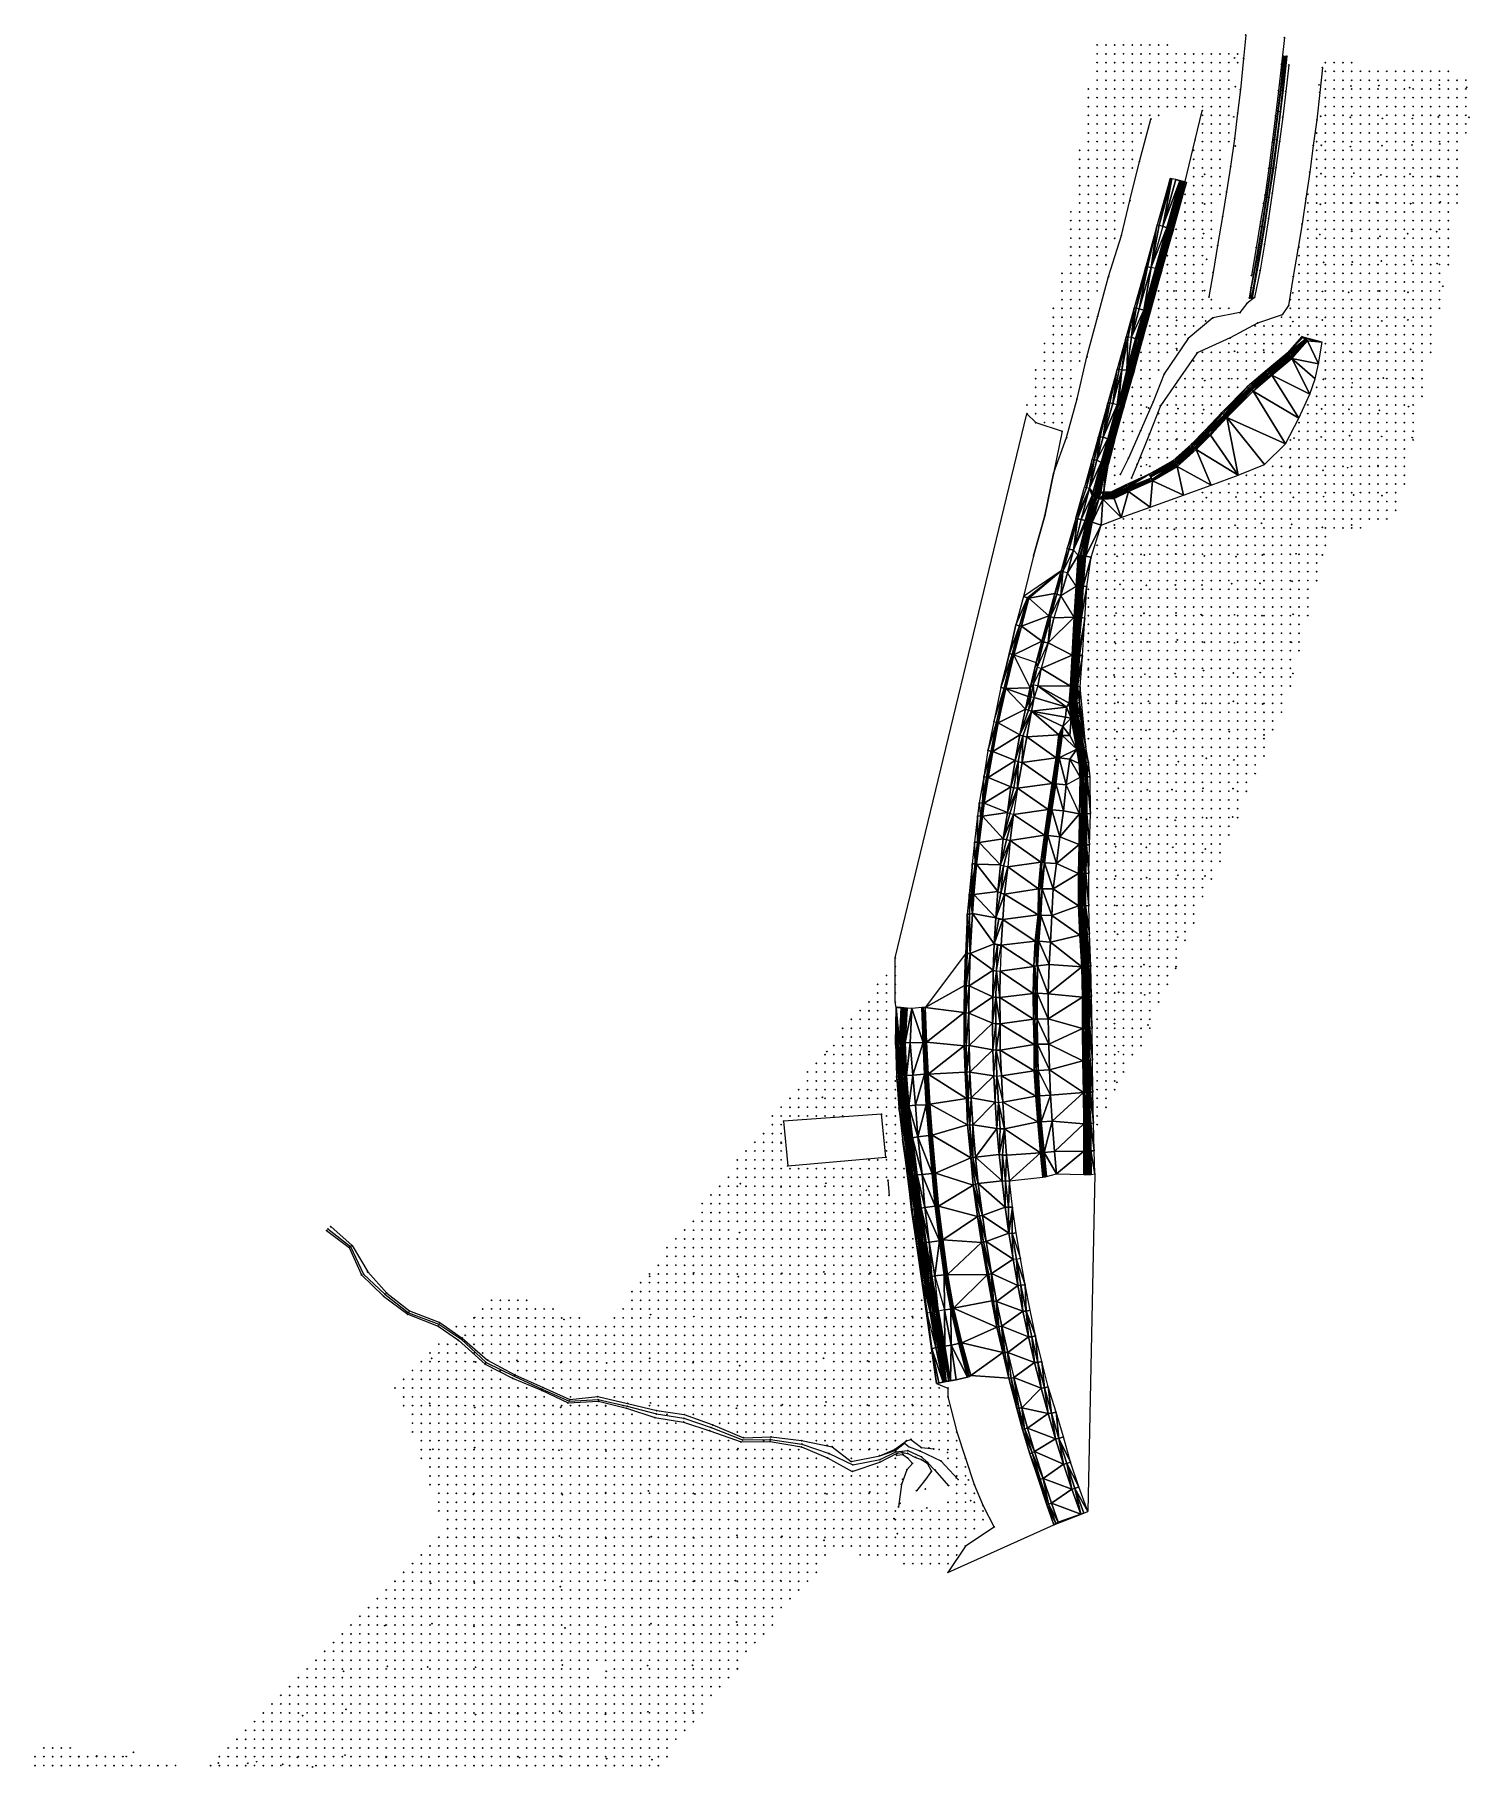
# Model space of a CAD drawing. Header units: metres. Extents: x 441556 to 446409, y 432338 to 461058.
# Drawn here: x 441853 to 442343, y 460466 to 461058 of the extents above; entities that cross this region are included whole.
import ezdxf

# ---------------------------------------------------------------- set-up
doc = ezdxf.new("R2010")
doc.units = ezdxf.units.M
doc.header["$MEASUREMENT"] = 0
doc.header["$PDMODE"] = 35
doc.header["$PDSIZE"] = 0.15
for name, color, linetype, lineweight in [('DTM-BRE-RevN_GRP_CAROSABIL IN LUCRU', 2, 'Continuous', 0), ('DTM-BRE-RevN_GRP_CONSTRUCTIE', 2, 'Continuous', 0), ('DTM-BRE-RevN_GRP_DRUM LOT 1 IN LUCRU', 2, 'Continuous', 0), ('DTM-BRE-RevN_GRP_DRUM PAMANT', 2, 'Continuous', 0), ('DTM-BRE-RevN_GRP_FIRUL APEI', 2, 'Continuous', 0), ('DTM-BRE-RevN_GRP_RAU', 2, 'Continuous', 0), ('DTM-BRE-RevN_GRP_SANT BETON JOS', 2, 'Continuous', 0), ('DTM-BRE-RevN_GRP_SANT BETON SUS', 2, 'Continuous', 0), ('DTM-BRE-RevN_GRP_TALUZ SUS', 2, 'Continuous', 0), ('DTM-BRE-RevN_YP_RevK', 1, 'Continuous', 0), ('DTM-BRE-RevN_YP_RevL', 1, 'Continuous', 0), ('DTM-BRE-RevO1_MUT-UCGEN_MODEL', 132, 'Continuous', 0), ('DTM-INT-RevO1_INT-YP', 150, 'Continuous', 0), ('DTM-NOK-RevN_LIDAR_co_lidar', 91, 'Continuous', 0), ('DTM-NOK-RevN_RTK', 32, 'Continuous', 0)]:
    doc.layers.add(name, color=color, linetype=linetype, lineweight=lineweight)

msp = doc.modelspace()

# ---------------------------------------------------------------- linework, layer by layer
at = {"layer": 'DTM-BRE-RevN_GRP_CAROSABIL IN LUCRU'}
for p, q in [((442266.345, 461057.977, 430.193), (442265.606, 461050.017, 430.105)), ((442265.606, 461050.017, 430.105), (442264.549, 461039.361, 429.975)), ((442281.092, 461047.723, 430.848), (442280.044, 461038.744, 430.729)), ((442292.541, 461046.822, 431.313), (442291.654, 461038.413, 431.21)), ((442264.549, 461039.361, 429.975), (442263.602, 461031.356, 429.872)), ((442280.044, 461038.744, 430.729), (442279.011, 461030.041, 430.627)), ((442291.654, 461038.413, 431.21), (442290.671, 461029.007, 431.076)), ((442263.602, 461031.356, 429.872), (442262.566, 461022.566, 429.758)), ((442279.011, 461030.041, 430.627), (442277.938, 461021.63, 430.495)), ((442290.671, 461029.007, 431.076), (442289.424, 461020.207, 430.975)), ((442262.566, 461022.566, 429.758), (442261.181, 461013.13, 429.615)), ((442277.938, 461021.63, 430.495), (442276.702, 461012.715, 430.373)), ((442289.424, 461020.207, 430.975), (442288.226, 461011.184, 430.852)), ((442261.181, 461013.13, 429.615), (442259.773, 461004.395, 429.467)), ((442276.702, 461012.715, 430.373), (442275.45, 461003.957, 430.248)), ((442288.226, 461011.184, 430.852), (442286.903, 461002.13, 430.723)), ((442259.773, 461004.395, 429.467), (442258.463, 460996.018, 429.363)), ((442275.45, 461003.957, 430.248), (442274.141, 460995.277, 430.125)), ((442286.903, 461002.13, 430.723), (442285.627, 460993.444, 430.585)), ((442258.463, 460996.018, 429.363), (442256.76, 460986.099, 429.193)), ((442274.141, 460995.277, 430.125), (442272.779, 460986.485, 429.995)), ((442285.627, 460993.444, 430.585), (442284.165, 460984.695, 430.463)), ((442256.76, 460986.099, 429.193), (442255.202, 460976.902, 429.026)), ((442272.779, 460986.485, 429.995), (442271.256, 460977.605, 429.86)), ((442284.165, 460984.695, 430.463), (442282.579, 460975.437, 430.326)), ((442255.202, 460976.902, 429.026), (442253.789, 460968.51, 428.949)), ((442271.256, 460977.605, 429.86), (442269.341, 460968.262, 429.608)), ((442282.579, 460975.437, 430.326), (442281.03, 460965.559, 430.106)), ((442269.341, 460968.262, 429.608), (442266.778, 460966.292, 429.448)), ((442278.801, 460962.401, 429.797), (442270.409, 460959.568, 429.15)), ((442281.03, 460965.559, 430.106), (442278.801, 460962.401, 429.797)), ((442270.409, 460959.568, 429.15), (442261.005, 460954.512, 428.331)), ((442249.755, 460949.36, 427.741), (442243.056, 460939.741, 426.664)), ((442261.005, 460954.512, 428.331), (442249.755, 460949.36, 427.741)), ((442243.056, 460939.741, 426.664), (442237.232, 460931.331, 425.444)), ((442237.232, 460931.331, 425.444), (442233.475, 460921.691, 423.924)), ((442233.475, 460921.691, 423.924), (442229.222, 460911.29, 422.21)), ((442229.222, 460911.29, 422.21), (442227.383, 460906.681, 421.33))]:
    msp.add_line(p, q, dxfattribs=at)
at = {"layer": 'DTM-BRE-RevN_GRP_CONSTRUCTIE'}
for p, q in [((442141.92, 460689.231, 399.852), (442108.427, 460686.875, 402.692)), ((442143.414, 460674.575, 399.544), (442141.92, 460689.231, 399.852)), ((442108.427, 460686.875, 402.692), (442109.887, 460671.581, 401.769)), ((442109.887, 460671.581, 401.769), (442143.414, 460674.575, 399.544)), ((442144.076, 460666.703, 399.407), (442144.478, 460661.504, 399.098))]:
    msp.add_line(p, q, dxfattribs=at)
at = {"layer": 'DTM-BRE-RevN_GRP_DRUM LOT 1 IN LUCRU'}
for p, q in [((442249.086, 461022.175, 428.263), (442251.527, 461032.136, 428.611)), ((442230.017, 461014.756, 427.344), (442233.982, 461029.272, 428.11)), ((442245.663, 461007.978, 427.744), (442249.086, 461022.175, 428.263)), ((442226.783, 461001.444, 426.719), (442230.017, 461014.756, 427.344)), ((442223.872, 460989.474, 426.062), (442226.783, 461001.444, 426.719)), ((442219.521, 460975.493, 425.161), (442223.872, 460989.474, 426.062)), ((442215.8, 460961.907, 424.299), (442219.521, 460975.493, 425.161)), ((442212.108, 460948.047, 423.412), (442215.8, 460961.907, 424.299)), ((442255.111, 460961.31, 428.675), (442246.641, 460954.273, 428.212)), ((442264.386, 460963.195, 429.151), (442255.111, 460961.31, 428.675)), ((442266.778, 460966.292, 429.448), (442264.386, 460963.195, 429.151)), ((442246.641, 460954.273, 428.212), (442238.535, 460942.247, 427.151)), ((442208.734, 460933.647, 422.493), (442212.108, 460948.047, 423.412)), ((442238.535, 460942.247, 427.151), (442234.742, 460932.666, 425.751)), ((442205.141, 460920.424, 421.568), (442208.734, 460933.647, 422.493)), ((442234.742, 460932.666, 425.751), (442226.281, 460913.415, 422.423)), ((442200.681, 460908.19, 420.731), (442205.141, 460920.424, 421.568)), ((442226.281, 460913.415, 422.423), (442223.534, 460907.937, 421.368)), ((442197.71, 460893.744, 419.833), (442200.681, 460908.19, 420.731)), ((442193.881, 460880.002, 418.991), (442197.71, 460893.744, 419.833))]:
    msp.add_line(p, q, dxfattribs=at)
at = {"layer": 'DTM-BRE-RevN_GRP_DRUM PAMANT'}
for p, q in [((442279.568, 461057.15, 430.764), (442278.582, 461047.989, 430.644)), ((442278.582, 461047.989, 430.644), (442277.539, 461038.986, 430.533)), ((442277.539, 461038.986, 430.533), (442276.526, 461030.343, 430.418)), ((442276.526, 461030.343, 430.418), (442275.45, 461021.344, 430.29)), ((442275.45, 461021.344, 430.29), (442274.234, 461012.431, 430.162)), ((442274.234, 461012.431, 430.162), (442272.961, 461003.369, 430.019)), ((442272.961, 461003.369, 430.019), (442271.454, 460994.368, 429.908)), ((442271.454, 460994.368, 429.908), (442269.934, 460985.337, 429.763)), ((442269.934, 460985.337, 429.763), (442268.329, 460975.794, 429.615))]:
    msp.add_line(p, q, dxfattribs=at)
at = {"layer": 'DTM-BRE-RevN_GRP_FIRUL APEI'}
for p, q in [((441952.718, 460650.046, 401.224), (441960.402, 460644.082, 400.602)), ((441960.402, 460644.082, 400.602), (441964.89, 460634.645, 400.216)), ((441964.89, 460634.645, 400.216), (441972.232, 460627.801, 399.76)), ((441972.232, 460627.801, 399.76), (441980.281, 460621.4, 399.364)), ((441980.281, 460621.4, 399.364), (441990.636, 460617.48, 399.116)), ((441990.636, 460617.48, 399.116), (441998.134, 460612.475, 398.938)), ((441998.134, 460612.475, 398.938), (442006.78, 460604.401, 398.663)), ((442006.78, 460604.401, 398.663), (442016.411, 460599.764, 398.421)), ((442016.411, 460599.764, 398.421), (442025.945, 460595.29, 398.186)), ((442025.945, 460595.29, 398.186), (442035.127, 460591.223, 397.901)), ((442035.127, 460591.223, 397.901), (442045.091, 460591.727, 397.794)), ((442045.091, 460591.727, 397.794), (442054.999, 460589.491, 397.615)), ((442054.999, 460589.491, 397.615), (442064.98, 460586.836, 397.494)), ((442064.98, 460586.836, 397.494), (442074.411, 460585.386, 397.294)), ((442074.411, 460585.386, 397.294), (442083.697, 460582.145, 397.033)), ((442083.697, 460582.145, 397.033), (442094.45, 460577.971, 396.577)), ((442094.45, 460577.971, 396.577), (442103.942, 460578.143, 396.246)), ((442103.942, 460578.143, 396.246), (442114.667, 460576.558, 395.845)), ((442114.667, 460576.558, 395.845), (442123.972, 460573.298, 395.401)), ((442123.972, 460573.298, 395.401), (442132.104, 460569.44, 394.985)), ((442132.104, 460569.44, 394.985), (442141.403, 460571.207, 394.29)), ((442141.403, 460571.207, 394.29), (442146.81, 460573.936, 392.519)), ((442146.81, 460573.936, 392.519), (442150.86, 460574.341, 391.823)), ((442150.86, 460574.341, 391.823), (442155.566, 460572.175, 390.963)), ((442155.566, 460572.175, 390.963), (442157.671, 460570.278, 390.785)), ((442157.671, 460570.278, 390.785), (442160.147, 460567.657, 390.602)), ((442160.147, 460567.657, 390.602), (442164.801, 460562.315, 390.359))]:
    msp.add_line(p, q, dxfattribs=at)
at = {"layer": 'DTM-BRE-RevN_GRP_RAU'}
for p, q in [((441952.3, 460649.524, 401.408), (441959.993, 460643.648, 400.919)), ((441953.686, 460650.853, 401.453), (441960.974, 460644.378, 400.919)), ((441959.993, 460643.648, 400.919), (441964.194, 460634.354, 400.269)), ((441960.974, 460644.378, 400.919), (441966.346, 460635.394, 400.316)), ((441966.346, 460635.394, 400.316), (441972.843, 460628.155, 399.917)), ((441964.194, 460634.354, 400.269), (441971.727, 460627.091, 399.891)), ((441971.727, 460627.091, 399.891), (441979.986, 460620.893, 399.463)), ((441972.843, 460628.155, 399.917), (441980.586, 460622.026, 399.485)), ((441979.986, 460620.893, 399.463), (441990.391, 460616.858, 399.206)), ((441980.586, 460622.026, 399.485), (441990.922, 460618.038, 399.214)), ((441990.922, 460618.038, 399.214), (441998.655, 460612.774, 399.03)), ((441990.391, 460616.858, 399.206), (441997.32, 460612.02, 399.049)), ((441997.32, 460612.02, 399.049), (442006.441, 460603.894, 398.719)), ((441998.655, 460612.774, 399.03), (442007.279, 460605.23, 398.693)), ((442006.441, 460603.894, 398.719), (442015.865, 460599.03, 398.531)), ((442007.279, 460605.23, 398.693), (442016.591, 460600.225, 398.497)), ((442016.591, 460600.225, 398.497), (442026.268, 460595.857, 398.308)), ((442015.865, 460599.03, 398.531), (442025.761, 460594.917, 398.289)), ((442025.761, 460594.917, 398.289), (442034.78, 460590.618, 398.141)), ((442026.268, 460595.857, 398.308), (442035.405, 460591.76, 398.076)), ((442034.78, 460590.618, 398.141), (442045.221, 460591.185, 397.887)), ((442035.405, 460591.76, 398.076), (442044.919, 460592.807, 397.882)), ((442044.919, 460592.807, 397.882), (442055.147, 460590.445, 397.678)), ((442045.221, 460591.185, 397.887), (442054.781, 460588.753, 397.682)), ((442054.781, 460588.753, 397.682), (442064.469, 460585.597, 397.609)), ((442055.147, 460590.445, 397.678), (442065.105, 460588.012, 397.599)), ((442065.105, 460588.012, 397.599), (442074.479, 460586.633, 397.422)), ((442064.469, 460585.597, 397.609), (442074.27, 460584.074, 397.413)), ((442074.27, 460584.074, 397.413), (442083.194, 460581.101, 397.171)), ((442074.479, 460586.633, 397.422), (442084.216, 460583.128, 397.161)), ((442084.216, 460583.128, 397.161), (442094.793, 460578.713, 396.7)), ((442083.194, 460581.101, 397.171), (442093.925, 460577.284, 396.748)), ((442093.925, 460577.284, 396.748), (442103.86, 460577.459, 396.384)), ((442094.793, 460578.713, 396.7), (442104.161, 460579.02, 396.354)), ((442103.86, 460577.459, 396.384), (442114.54, 460575.535, 396.01)), ((442104.161, 460579.02, 396.354), (442114.6, 460577.767, 396.017)), ((442114.6, 460577.767, 396.017), (442125.031, 460575.648, 395.554)), ((442146.616, 460574.304, 392.544), (442149.71, 460576.834, 392.589)), ((442149.71, 460576.834, 392.589), (442151.349, 460575.573, 392.451)), ((442114.54, 460575.535, 396.01), (442123.419, 460571.838, 395.562)), ((442123.419, 460571.838, 395.562), (442131.927, 460567.209, 395.256)), ((442125.031, 460575.648, 395.554), (442131.545, 460570.535, 395.197)), ((442131.545, 460570.535, 395.197), (442141.302, 460572.555, 394.598)), ((442131.927, 460567.209, 395.256), (442141.341, 460570.354, 394.682)), ((442141.302, 460572.555, 394.598), (442146.616, 460574.304, 392.544)), ((442141.341, 460570.354, 394.682), (442147.199, 460573.385, 392.753)), ((442147.199, 460573.385, 392.753), (442149.019, 460573.662, 392.385)), ((442149.019, 460573.662, 392.385), (442150.853, 460573.357, 392.042)), ((442150.853, 460573.357, 392.042), (442153.566, 460571.998, 391.368)), ((442151.349, 460575.573, 392.451), (442155.042, 460574.212, 391.569)), ((442153.566, 460571.998, 391.368), (442155.545, 460571.208, 391.197)), ((442155.042, 460574.212, 391.569), (442162.212, 460570.76, 390.823)), ((442155.545, 460571.208, 391.197), (442157.463, 460570.057, 390.955)), ((442157.463, 460570.057, 390.955), (442158.974, 460567.223, 390.764)), ((442162.212, 460570.76, 390.823), (442168.097, 460564.425, 390.425)), ((442156.641, 460564.002, 391.185), (442153.851, 460560.57, 391.237)), ((442158.974, 460567.223, 390.764), (442156.641, 460564.002, 391.185))]:
    msp.add_line(p, q, dxfattribs=at)
at = {"layer": 'DTM-BRE-RevN_GRP_SANT BETON JOS'}
for p, q in [((442279.614, 461050.633, 430.33), (442278.532, 461041.134, 430.219)), ((442280.114, 461050.75, 430.354), (442279.068, 461041.063, 430.231)), ((442278.532, 461041.134, 430.219), (442277.463, 461031.939, 430.108)), ((442279.068, 461041.063, 430.231), (442278.084, 461031.889, 430.116)), ((442277.463, 461031.939, 430.108), (442276.232, 461022.282, 429.98)), ((442278.084, 461031.889, 430.116), (442276.876, 461022.181, 429.989)), ((442276.232, 461022.282, 429.98), (442274.924, 461012.503, 429.844)), ((442276.876, 461022.181, 429.989), (442275.538, 461012.427, 429.851)), ((442274.924, 461012.503, 429.844), (442273.539, 461002.661, 429.704)), ((442275.538, 461012.427, 429.851), (442274.115, 461002.577, 429.709)), ((442273.539, 461002.661, 429.704), (442271.939, 460992.605, 429.551)), ((442274.115, 461002.577, 429.709), (442272.58, 460992.463, 429.548)), ((442271.939, 460992.605, 429.551), (442270.22, 460982.094, 429.416)), ((442272.58, 460992.463, 429.548), (442270.779, 460982.053, 429.407)), ((442270.22, 460982.094, 429.416), (442268.255, 460971.679, 429.215)), ((442270.779, 460982.053, 429.407), (442268.916, 460971.596, 429.217)), ((442268.255, 460971.679, 429.215), (442267.791, 460968.171, 429.168)), ((442268.916, 460971.596, 429.217), (442268.252, 460968.145, 429.178))]:
    msp.add_line(p, q, dxfattribs=at)
at = {"layer": 'DTM-BRE-RevN_GRP_SANT BETON SUS'}
for p, q in [((442279.323, 461050.693, 430.82), (442278.354, 461041.136, 430.715)), ((442280.392, 461050.75, 430.854), (442279.386, 461041.079, 430.733)), ((442278.354, 461041.136, 430.715), (442277.273, 461031.906, 430.601)), ((442279.386, 461041.079, 430.733), (442278.23, 461031.826, 430.581)), ((442277.273, 461031.906, 430.601), (442274.79, 461012.529, 430.327)), ((442278.23, 461031.826, 430.581), (442277.085, 461022.143, 430.44)), ((442277.085, 461022.143, 430.44), (442275.865, 461012.358, 430.323)), ((442274.79, 461012.529, 430.327), (442273.316, 461002.535, 430.186)), ((442275.865, 461012.358, 430.323), (442274.304, 461002.51, 430.198)), ((442273.316, 461002.535, 430.186), (442271.715, 460992.556, 430.05)), ((442274.304, 461002.51, 430.198), (442272.827, 460992.406, 430.039)), ((442271.715, 460992.556, 430.05), (442270.089, 460982.177, 429.908)), ((442272.827, 460992.406, 430.039), (442271.018, 460982.021, 429.898)), ((442270.089, 460982.177, 429.908), (442268.128, 460971.608, 429.709)), ((442271.018, 460982.021, 429.898), (442269.162, 460971.47, 429.704)), ((442268.128, 460971.608, 429.709), (442267.564, 460968.121, 429.599)), ((442269.162, 460971.47, 429.704), (442268.545, 460968.008, 429.619))]:
    msp.add_line(p, q, dxfattribs=at)
at = {"layer": 'DTM-BRE-RevN_GRP_TALUZ SUS'}
for p, q in [((442150.454, 460577.698, 393.564), (442151.972, 460578.14, 393.373)), ((442151.972, 460578.14, 393.373), (442155.544, 460575.326, 392.838)), ((442147.116, 460572.762, 393.936), (442149.222, 460573.014, 393.664)), ((442149.222, 460573.014, 393.664), (442150.835, 460571.78, 393.372)), ((442152.481, 460569.919, 393.22), (442150.579, 460567.779, 394.02)), ((442150.835, 460571.78, 393.372), (442152.481, 460569.919, 393.22)), ((442155.544, 460575.326, 392.838), (442159.763, 460574.893, 392.441)), ((442150.579, 460567.779, 394.02), (442148.683, 460562.778, 394.643)), ((442148.683, 460562.778, 394.643), (442147.705, 460555.036, 394.979))]:
    msp.add_line(p, q, dxfattribs=at)
at = {"layer": 'DTM-BRE-RevN_YP_RevK'}
for p, q in [((442146.36, 460574.678, 393.83), (442149.71, 460576.834, 392.589)), ((442141.302, 460572.555, 394.598), (442146.36, 460574.678, 393.83))]:
    msp.add_line(p, q, dxfattribs=at)
at = {"layer": 'DTM-BRE-RevN_YP_RevL'}
msp.add_line((442146.36, 460574.678, 393.83), (442150.454, 460577.698, 393.564), dxfattribs=at)
at = {"layer": 'DTM-BRE-RevO1_MUT-UCGEN_MODEL'}
for points in [[(442236.782, 460993.075, 427.008), (442240.526, 461008.926, 427.935), (442236.128, 460993.152, 427.042)], [(442240.526, 461008.926, 427.935), (442236.782, 460993.075, 427.008), (442241.163, 461008.849, 427.943)], [(442236.782, 460993.075, 427.008), (442238.038, 460992.678, 427.01), (442241.163, 461008.849, 427.943)], [(442238.038, 460992.678, 427.01), (442242.424, 461008.63, 427.95), (442241.163, 461008.849, 427.943)], [(442243.83, 461008.184, 427.023), (442242.424, 461008.63, 427.95), (442238.038, 460992.678, 427.01)], [(442239.355, 460992.172, 426.091), (442243.83, 461008.184, 427.023), (442238.038, 460992.678, 427.01)], [(442239.741, 460992.046, 426.077), (442239.355, 460992.172, 426.091), (442243.83, 461008.184, 427.023)], [(442240.248, 460991.932, 425.621), (442239.741, 460992.046, 426.077), (442243.83, 461008.184, 427.023)], [(442243.83, 461008.184, 427.023), (442244.14, 461008.156, 426.994), (442240.248, 460991.932, 425.621)], [(442244.14, 461008.156, 426.994), (442244.63, 461007.997, 426.535), (442240.248, 460991.932, 425.621)], [(442244.63, 461007.997, 426.535), (442240.248, 460991.932, 425.621), (442240.712, 460991.789, 425.625)], [(442241.172, 460991.678, 426.104), (442244.63, 461007.997, 426.535), (442240.712, 460991.789, 425.625)], [(442244.63, 461007.997, 426.535), (442241.172, 460991.678, 426.104), (442245.107, 461007.887, 426.544)], [(442243.83, 461008.184, 427.023), (442244.14, 461008.156, 426.994), (442242.424, 461008.63, 427.95)], [(442242.424, 461008.63, 427.95), (442244.14, 461008.156, 426.994), (442246.075, 461007.664, 427.017)], [(442244.63, 461007.997, 426.535), (442245.107, 461007.887, 426.544), (442244.14, 461008.156, 426.994)], [(442245.107, 461007.887, 426.544), (442245.574, 461007.787, 427.009), (442244.14, 461008.156, 426.994)], [(442245.574, 461007.787, 427.009), (442246.075, 461007.664, 427.017), (442244.14, 461008.156, 426.994)], [(442245.107, 461007.887, 426.544), (442241.172, 460991.678, 426.104), (442245.574, 461007.787, 427.009)], [(442245.574, 461007.787, 427.009), (442241.172, 460991.678, 426.104), (442246.075, 461007.664, 427.017)], [(442246.075, 461007.664, 427.017), (442241.172, 460991.678, 426.104), (442241.643, 460991.501, 426.137)], [(442232.175, 460978.883, 426.129), (442232.805, 460978.737, 426.1), (442236.128, 460993.152, 427.042)], [(442234.093, 460978.533, 426.053), (442236.128, 460993.152, 427.042), (442232.805, 460978.737, 426.1)], [(442236.128, 460993.152, 427.042), (442236.782, 460993.075, 427.008), (442234.093, 460978.533, 426.053)], [(442236.782, 460993.075, 427.008), (442238.038, 460992.678, 427.01), (442234.093, 460978.533, 426.053)], [(442234.093, 460978.533, 426.053), (442239.355, 460992.172, 426.091), (442238.038, 460992.678, 427.01)], [(442235.474, 460978.205, 425.253), (442234.093, 460978.533, 426.053), (442239.355, 460992.172, 426.091)], [(442235.842, 460978.177, 425.226), (442235.474, 460978.205, 425.253), (442239.355, 460992.172, 426.091)], [(442239.741, 460992.046, 426.077), (442239.355, 460992.172, 426.091), (442235.842, 460978.177, 425.226)], [(442235.842, 460978.177, 425.226), (442239.741, 460992.046, 426.077), (442236.304, 460977.968, 424.761)], [(442239.741, 460992.046, 426.077), (442236.772, 460977.93, 424.769), (442236.304, 460977.968, 424.761)], [(442236.772, 460977.93, 424.769), (442239.741, 460992.046, 426.077), (442240.248, 460991.932, 425.621)], [(442240.712, 460991.789, 425.625), (442236.772, 460977.93, 424.769), (442240.248, 460991.932, 425.621)], [(442240.712, 460991.789, 425.625), (442241.172, 460991.678, 426.104), (442236.772, 460977.93, 424.769)], [(442241.172, 460991.678, 426.104), (442241.643, 460991.501, 426.137), (442236.772, 460977.93, 424.769)], [(442237.243, 460977.69, 425.242), (442241.643, 460991.501, 426.137), (442236.772, 460977.93, 424.769)], [(442237.243, 460977.69, 425.242), (442237.727, 460977.483, 425.254), (442241.643, 460991.501, 426.137)], [(442228.246, 460964.803, 425.174), (442228.879, 460964.705, 425.16), (442232.175, 460978.883, 426.129)], [(442232.175, 460978.883, 426.129), (442228.879, 460964.705, 425.16), (442232.805, 460978.737, 426.1)], [(442232.805, 460978.737, 426.1), (442228.879, 460964.705, 425.16), (442229.981, 460964.472, 425.103)], [(442229.981, 460964.472, 425.103), (442234.093, 460978.533, 426.053), (442232.805, 460978.737, 426.1)], [(442234.093, 460978.533, 426.053), (442229.981, 460964.472, 425.103), (442231.513, 460964.026, 424.213)], [(442234.093, 460978.533, 426.053), (442231.513, 460964.026, 424.213), (442235.474, 460978.205, 425.253)], [(442235.474, 460978.205, 425.253), (442231.513, 460964.026, 424.213), (442231.901, 460963.902, 424.219)], [(442232.397, 460963.802, 423.772), (442235.474, 460978.205, 425.253), (442231.901, 460963.902, 424.219)], [(442235.474, 460978.205, 425.253), (442232.397, 460963.802, 423.772), (442235.842, 460978.177, 425.226)], [(442232.397, 460963.802, 423.772), (442236.304, 460977.968, 424.761), (442235.842, 460978.177, 425.226)], [(442232.866, 460963.691, 423.781), (442236.304, 460977.968, 424.761), (442232.397, 460963.802, 423.772)], [(442236.304, 460977.968, 424.761), (442236.772, 460977.93, 424.769), (442232.866, 460963.691, 423.781)], [(442236.772, 460977.93, 424.769), (442237.243, 460977.69, 425.242), (442232.866, 460963.691, 423.781)], [(442232.866, 460963.691, 423.781), (442237.727, 460977.483, 425.254), (442237.243, 460977.69, 425.242)], [(442232.866, 460963.691, 423.781), (442233.332, 460963.582, 424.27), (442237.727, 460977.483, 425.254)], [(442233.332, 460963.582, 424.27), (442233.807, 460963.431, 424.284), (442237.727, 460977.483, 425.254)], [(442225.534, 460954.911, 424.479), (442226.168, 460954.859, 424.472), (442228.246, 460964.803, 425.174)], [(442227.273, 460954.744, 424.437), (442228.246, 460964.803, 425.174), (442226.168, 460954.859, 424.472)], [(442228.246, 460964.803, 425.174), (442227.273, 460954.744, 424.437), (442228.879, 460964.705, 425.16)], [(442228.879, 460964.705, 425.16), (442227.273, 460954.744, 424.437), (442229.981, 460964.472, 425.103)], [(442231.513, 460964.026, 424.213), (442229.981, 460964.472, 425.103), (442227.273, 460954.744, 424.437)], [(442228.726, 460954.212, 423.538), (442227.273, 460954.744, 424.437), (442231.513, 460964.026, 424.213)], [(442229.182, 460954.175, 423.547), (442228.726, 460954.212, 423.538), (442231.513, 460964.026, 424.213)], [(442229.182, 460954.175, 423.547), (442231.901, 460963.902, 424.219), (442231.513, 460964.026, 424.213)], [(442229.182, 460954.175, 423.547), (442229.665, 460954.039, 423.08), (442231.901, 460963.902, 424.219)], [(442229.665, 460954.039, 423.08), (442230.135, 460953.953, 423.082), (442231.901, 460963.902, 424.219)], [(442232.397, 460963.802, 423.772), (442231.901, 460963.902, 424.219), (442230.135, 460953.953, 423.082)], [(442232.866, 460963.691, 423.781), (442232.397, 460963.802, 423.772), (442230.135, 460953.953, 423.082)], [(442230.616, 460953.834, 423.573), (442232.866, 460963.691, 423.781), (442230.135, 460953.953, 423.082)], [(442230.616, 460953.834, 423.573), (442231.052, 460953.749, 423.601), (442232.866, 460963.691, 423.781)], [(442231.052, 460953.749, 423.601), (442233.332, 460963.582, 424.27), (442232.866, 460963.691, 423.781)], [(442231.052, 460953.749, 423.601), (442233.807, 460963.431, 424.284), (442233.332, 460963.582, 424.27)], [(442223.067, 460943.788, 423.683), (442225.534, 460954.911, 424.479), (442222.454, 460943.778, 423.715)], [(442223.067, 460943.788, 423.683), (442224.065, 460943.607, 423.657), (442225.534, 460954.911, 424.479)], [(442226.168, 460954.859, 424.472), (442225.534, 460954.911, 424.479), (442224.065, 460943.607, 423.657)], [(442224.065, 460943.607, 423.657), (442225.691, 460943.46, 422.866), (442226.168, 460954.859, 424.472)], [(442226.168, 460954.859, 424.472), (442227.273, 460954.744, 424.437), (442225.691, 460943.46, 422.866)], [(442227.273, 460954.744, 424.437), (442228.726, 460954.212, 423.538), (442225.691, 460943.46, 422.866)], [(442285.551, 460954.994, 426.188), (442280.552, 460949.297, 425.976), (442285.989, 460954.732, 426.159)], [(442280.552, 460949.297, 425.976), (442286.644, 460953.993, 425.724), (442285.989, 460954.732, 426.159)], [(442286.644, 460953.993, 425.724), (442286.394, 460954.451, 425.738), (442285.989, 460954.732, 426.159)], [(442285.989, 460954.732, 426.159), (442286.394, 460954.451, 425.738), (442292.428, 460953.077, 426.678)], [(442225.691, 460943.46, 422.866), (442228.726, 460954.212, 423.538), (442226.161, 460943.241, 422.831)], [(442228.726, 460954.212, 423.538), (442226.643, 460943.16, 422.382), (442226.161, 460943.241, 422.831)], [(442228.726, 460954.212, 423.538), (442229.182, 460954.175, 423.547), (442226.643, 460943.16, 422.382)], [(442229.182, 460954.175, 423.547), (442229.665, 460954.039, 423.08), (442226.643, 460943.16, 422.382)], [(442229.665, 460954.039, 423.08), (442226.643, 460943.16, 422.382), (442230.135, 460953.953, 423.082)], [(442227.084, 460942.977, 422.377), (442226.643, 460943.16, 422.382), (442230.135, 460953.953, 423.082)], [(442227.574, 460942.832, 422.867), (442227.084, 460942.977, 422.377), (442230.135, 460953.953, 423.082)], [(442230.135, 460953.953, 423.082), (442227.574, 460942.832, 422.867), (442230.616, 460953.834, 423.573)], [(442227.574, 460942.832, 422.867), (442228.089, 460942.658, 422.877), (442230.616, 460953.834, 423.573)], [(442230.616, 460953.834, 423.573), (442228.089, 460942.658, 422.877), (442231.052, 460953.749, 423.601)], [(442280.552, 460949.297, 425.976), (442273.733, 460943.585, 425.283), (442274.06, 460943.255, 425.274)], [(442274.06, 460943.255, 425.274), (442280.837, 460948.955, 425.964), (442280.552, 460949.297, 425.976)], [(442280.837, 460948.955, 425.964), (442274.06, 460943.255, 425.274), (442274.383, 460942.91, 424.824)], [(442274.383, 460942.91, 424.824), (442281.158, 460948.589, 425.505), (442280.837, 460948.955, 425.964)], [(442286.644, 460953.993, 425.724), (442280.552, 460949.297, 425.976), (442280.837, 460948.955, 425.964)], [(442286.644, 460953.993, 425.724), (442280.837, 460948.955, 425.964), (442281.158, 460948.589, 425.505)], [(442281.158, 460948.589, 425.505), (442281.47, 460948.19, 425.485), (442286.644, 460953.993, 425.724)], [(442281.47, 460948.19, 425.485), (442286.644, 460953.993, 425.724), (442281.753, 460947.839, 425.954)], [(442286.644, 460953.993, 425.724), (442282.102, 460947.509, 425.96), (442281.753, 460947.839, 425.954)], [(442286.644, 460953.993, 425.724), (442282.102, 460947.509, 425.96), (442287.111, 460953.755, 426.201)], [(442282.102, 460947.509, 425.96), (442287.483, 460953.486, 426.222), (442287.111, 460953.755, 426.201)], [(442287.483, 460953.486, 426.222), (442282.102, 460947.509, 425.96), (442291.179, 460945.6, 425.038)], [(442286.394, 460954.451, 425.738), (442287.111, 460953.755, 426.201), (442287.483, 460953.486, 426.222)], [(442286.394, 460954.451, 425.738), (442287.483, 460953.486, 426.222), (442292.428, 460953.077, 426.678)], [(442286.394, 460954.451, 425.738), (442286.644, 460953.993, 425.724), (442287.111, 460953.755, 426.201)], [(442291.179, 460945.6, 425.038), (442292.428, 460953.077, 426.678), (442287.483, 460953.486, 426.222)], [(442219.286, 460932.377, 422.934), (442219.891, 460932.324, 422.917), (442222.454, 460943.778, 423.715)], [(442220.944, 460932.138, 422.853), (442222.454, 460943.778, 423.715), (442219.891, 460932.324, 422.917)], [(442223.067, 460943.788, 423.683), (442224.065, 460943.607, 423.657), (442220.944, 460932.138, 422.853)], [(442222.454, 460943.778, 423.715), (442223.067, 460943.788, 423.683), (442220.944, 460932.138, 422.853)], [(442220.944, 460932.138, 422.853), (442224.065, 460943.607, 423.657), (442222.475, 460931.654, 422.022)], [(442224.065, 460943.607, 423.657), (442222.91, 460931.6, 422.033), (442222.475, 460931.654, 422.022)], [(442224.065, 460943.607, 423.657), (442222.91, 460931.6, 422.033), (442225.691, 460943.46, 422.866)], [(442222.91, 460931.6, 422.033), (442226.161, 460943.241, 422.831), (442225.691, 460943.46, 422.866)], [(442226.161, 460943.241, 422.831), (442222.91, 460931.6, 422.033), (442223.405, 460931.49, 421.589)], [(442223.405, 460931.49, 421.589), (442226.161, 460943.241, 422.831), (442226.643, 460943.16, 422.382)], [(442227.084, 460942.977, 422.377), (442223.405, 460931.49, 421.589), (442226.643, 460943.16, 422.382)], [(442223.889, 460931.363, 421.605), (442227.084, 460942.977, 422.377), (442223.405, 460931.49, 421.589)], [(442224.332, 460931.255, 422.08), (442227.084, 460942.977, 422.377), (442223.889, 460931.363, 421.605)], [(442224.332, 460931.255, 422.08), (442227.574, 460942.832, 422.867), (442227.084, 460942.977, 422.377)], [(442267.007, 460937.846, 424.732), (442267.427, 460937.562, 424.715), (442273.733, 460943.585, 425.283)], [(442267.427, 460937.562, 424.715), (442273.733, 460943.585, 425.283), (442267.739, 460937.194, 424.233)], [(442273.733, 460943.585, 425.283), (442268.176, 460936.947, 424.243), (442267.739, 460937.194, 424.233)], [(442268.176, 460936.947, 424.243), (442273.733, 460943.585, 425.283), (442274.06, 460943.255, 425.274)], [(442268.176, 460936.947, 424.243), (442274.06, 460943.255, 425.274), (442274.383, 460942.91, 424.824)], [(442274.624, 460942.434, 424.809), (442268.176, 460936.947, 424.243), (442274.383, 460942.91, 424.824)], [(442281.47, 460948.19, 425.485), (442281.158, 460948.589, 425.505), (442274.383, 460942.91, 424.824)], [(442281.753, 460947.839, 425.954), (442281.47, 460948.19, 425.485), (442274.383, 460942.91, 424.824)], [(442274.624, 460942.434, 424.809), (442274.383, 460942.91, 424.824), (442281.753, 460947.839, 425.954)], [(442274.963, 460942.113, 425.26), (442274.624, 460942.434, 424.809), (442281.753, 460947.839, 425.954)], [(442275.321, 460941.765, 425.288), (442274.963, 460942.113, 425.26), (442281.753, 460947.839, 425.954)], [(442281.753, 460947.839, 425.954), (442275.321, 460941.765, 425.288), (442282.102, 460947.509, 425.96)], [(442275.321, 460941.765, 425.288), (442288.298, 460935.252, 423.885), (442282.102, 460947.509, 425.96)], [(442290.044, 460940.579, 424.418), (442291.179, 460945.6, 425.038), (442282.102, 460947.509, 425.96)], [(442290.044, 460940.579, 424.418), (442282.102, 460947.509, 425.96), (442288.298, 460935.252, 423.885)], [(442227.574, 460942.832, 422.867), (442224.332, 460931.255, 422.08), (442228.089, 460942.658, 422.877)], [(442224.332, 460931.255, 422.08), (442224.834, 460931.129, 422.103), (442228.089, 460942.658, 422.877)], [(442267.007, 460937.846, 424.732), (442258.175, 460928.971, 423.752), (442258.59, 460928.653, 423.734)], [(442267.007, 460937.846, 424.732), (442258.59, 460928.653, 423.734), (442258.993, 460928.268, 423.265)], [(442258.993, 460928.268, 423.265), (442267.007, 460937.846, 424.732), (442267.427, 460937.562, 424.715)], [(442267.739, 460937.194, 424.233), (442258.993, 460928.268, 423.265), (442267.427, 460937.562, 424.715)], [(442267.739, 460937.194, 424.233), (442258.993, 460928.268, 423.265), (442259.271, 460927.923, 423.262)], [(442259.271, 460927.923, 423.262), (442267.739, 460937.194, 424.233), (442259.525, 460927.498, 423.707)], [(442267.739, 460937.194, 424.233), (442259.881, 460927.271, 423.715), (442259.525, 460927.498, 423.707)], [(442267.739, 460937.194, 424.233), (442268.176, 460936.947, 424.243), (442259.881, 460927.271, 423.715)], [(442268.176, 460936.947, 424.243), (442268.505, 460936.646, 424.713), (442259.881, 460927.271, 423.715)], [(442274.624, 460942.434, 424.809), (442268.176, 460936.947, 424.243), (442268.505, 460936.646, 424.713)], [(442274.624, 460942.434, 424.809), (442268.505, 460936.646, 424.713), (442268.865, 460936.305, 424.742)], [(442268.865, 460936.305, 424.742), (442274.963, 460942.113, 425.26), (442274.624, 460942.434, 424.809)], [(442274.963, 460942.113, 425.26), (442268.865, 460936.305, 424.742), (442275.321, 460941.765, 425.288)], [(442268.865, 460936.305, 424.742), (442284.498, 460927.05, 423.054), (442275.321, 460941.765, 425.288)], [(442288.298, 460935.252, 423.885), (442275.321, 460941.765, 425.288), (442284.498, 460927.05, 423.054)], [(442216.096, 460920.872, 422.142), (442216.671, 460920.714, 422.068), (442219.286, 460932.377, 422.934)], [(442219.286, 460932.377, 422.934), (442216.671, 460920.714, 422.068), (442217.607, 460920.538, 422.038)], [(442217.607, 460920.538, 422.038), (442219.891, 460932.324, 422.917), (442219.286, 460932.377, 422.934)], [(442220.944, 460932.138, 422.853), (442219.891, 460932.324, 422.917), (442217.607, 460920.538, 422.038)], [(442217.607, 460920.538, 422.038), (442222.475, 460931.654, 422.022), (442220.944, 460932.138, 422.853)], [(442219.22, 460920.038, 421.191), (442222.475, 460931.654, 422.022), (442217.607, 460920.538, 422.038)], [(442219.22, 460920.038, 421.191), (442219.672, 460919.913, 421.188), (442222.475, 460931.654, 422.022)], [(442222.475, 460931.654, 422.022), (442219.672, 460919.913, 421.188), (442220.168, 460919.803, 420.732)], [(442222.475, 460931.654, 422.022), (442222.91, 460931.6, 422.033), (442220.168, 460919.803, 420.732)], [(442222.91, 460931.6, 422.033), (442223.405, 460931.49, 421.589), (442220.168, 460919.803, 420.732)], [(442220.168, 460919.803, 420.732), (442223.889, 460931.363, 421.605), (442223.405, 460931.49, 421.589)], [(442220.608, 460919.615, 420.718), (442220.168, 460919.803, 420.732), (442223.889, 460931.363, 421.605)], [(442221.1, 460919.538, 421.208), (442220.608, 460919.615, 420.718), (442223.889, 460931.363, 421.605)], [(442224.332, 460931.255, 422.08), (442223.889, 460931.363, 421.605), (442221.1, 460919.538, 421.208)], [(442221.1, 460919.538, 421.208), (442224.834, 460931.129, 422.103), (442224.332, 460931.255, 422.08)], [(442224.834, 460931.129, 422.103), (442221.1, 460919.538, 421.208), (442221.552, 460919.382, 421.214)], [(442268.505, 460936.646, 424.713), (442268.865, 460936.305, 424.742), (442259.881, 460927.271, 423.715)], [(442259.881, 460927.271, 423.715), (442279.931, 460918.277, 421.897), (442268.865, 460936.305, 424.742)], [(442268.865, 460936.305, 424.742), (442279.931, 460918.277, 421.897), (442284.498, 460927.05, 423.054)], [(442258.175, 460928.971, 423.752), (442252.461, 460922.958, 423.04), (442252.811, 460922.571, 423.008)], [(442258.59, 460928.653, 423.734), (442258.175, 460928.971, 423.752), (442252.811, 460922.571, 423.008)], [(442252.811, 460922.571, 423.008), (442258.59, 460928.653, 423.734), (442258.993, 460928.268, 423.265)], [(442252.811, 460922.571, 423.008), (442258.993, 460928.268, 423.265), (442259.271, 460927.923, 423.262)], [(442259.525, 460927.498, 423.707), (442252.811, 460922.571, 423.008), (442259.271, 460927.923, 423.262)], [(442253.188, 460922.207, 422.557), (442259.525, 460927.498, 423.707), (442252.811, 460922.571, 423.008)], [(442253.188, 460922.207, 422.557), (442259.525, 460927.498, 423.707), (442253.464, 460921.824, 422.566)], [(442259.525, 460927.498, 423.707), (442253.824, 460921.529, 422.942), (442253.464, 460921.824, 422.566)], [(442259.525, 460927.498, 423.707), (442254.329, 460921.229, 422.971), (442253.824, 460921.529, 422.942)], [(442259.525, 460927.498, 423.707), (442254.329, 460921.229, 422.971), (442259.881, 460927.271, 423.715)], [(442263.731, 460907.617, 420.795), (442259.881, 460927.271, 423.715), (442254.329, 460921.229, 422.971)], [(442272.789, 460911.276, 421.139), (442279.931, 460918.277, 421.897), (442259.881, 460927.271, 423.715)], [(442259.881, 460927.271, 423.715), (442263.731, 460907.617, 420.795), (442272.789, 460911.276, 421.139)], [(442216.096, 460920.872, 422.142), (442213.916, 460913.026, 421.609), (442214.548, 460912.873, 421.565)], [(442216.096, 460920.872, 422.142), (442214.548, 460912.873, 421.565), (442216.671, 460920.714, 422.068)], [(442216.671, 460920.714, 422.068), (442214.548, 460912.873, 421.565), (442215.428, 460912.684, 421.517)], [(442217.607, 460920.538, 422.038), (442216.671, 460920.714, 422.068), (442215.428, 460912.684, 421.517)], [(442217.607, 460920.538, 422.038), (442215.428, 460912.684, 421.517), (442219.22, 460920.038, 421.191)], [(442216.955, 460911.935, 420.592), (442215.428, 460912.684, 421.517), (442219.22, 460920.038, 421.191)], [(442217.475, 460911.849, 420.593), (442216.955, 460911.935, 420.592), (442219.22, 460920.038, 421.191)], [(442217.475, 460911.849, 420.593), (442218, 460911.797, 420.149), (442219.22, 460920.038, 421.191)], [(442219.672, 460919.913, 421.188), (442219.22, 460920.038, 421.191), (442218, 460911.797, 420.149)], [(442219.672, 460919.913, 421.188), (442218, 460911.797, 420.149), (442220.168, 460919.803, 420.732)], [(442218, 460911.797, 420.149), (442220.608, 460919.615, 420.718), (442220.168, 460919.803, 420.732)], [(442218, 460911.797, 420.149), (442218.408, 460911.646, 420.143), (442220.608, 460919.615, 420.718)], [(442218.408, 460911.646, 420.143), (442218.931, 460911.574, 420.619), (442220.608, 460919.615, 420.718)], [(442219.436, 460911.485, 420.623), (442220.608, 460919.615, 420.718), (442218.931, 460911.574, 420.619)], [(442219.436, 460911.485, 420.623), (442220.608, 460919.615, 420.718), (442221.1, 460919.538, 421.208)], [(442221.552, 460919.382, 421.214), (442219.436, 460911.485, 420.623), (442221.1, 460919.538, 421.208)], [(442247.728, 460918.11, 422.521), (442252.811, 460922.571, 423.008), (442252.461, 460922.958, 423.04)], [(442247.728, 460918.11, 422.521), (442248.089, 460917.775, 422.502), (442252.811, 460922.571, 423.008)], [(442248.089, 460917.775, 422.502), (442248.459, 460917.419, 422.044), (442252.811, 460922.571, 423.008)], [(442248.459, 460917.419, 422.044), (442252.811, 460922.571, 423.008), (442253.188, 460922.207, 422.557)], [(442253.464, 460921.824, 422.566), (442248.459, 460917.419, 422.044), (442253.188, 460922.207, 422.557)], [(442253.464, 460921.824, 422.566), (442248.459, 460917.419, 422.044), (442248.693, 460916.992, 422.034)], [(442249.057, 460916.679, 422.476), (442253.464, 460921.824, 422.566), (442248.693, 460916.992, 422.034)], [(442249.057, 460916.679, 422.476), (442249.481, 460916.339, 422.501), (442253.464, 460921.824, 422.566)], [(442249.481, 460916.339, 422.501), (442253.824, 460921.529, 422.942), (442253.464, 460921.824, 422.566)], [(442249.481, 460916.339, 422.501), (442254.329, 460921.229, 422.971), (442253.824, 460921.529, 422.942)], [(442263.731, 460907.617, 420.795), (442254.329, 460921.229, 422.971), (442249.481, 460916.339, 422.501)], [(442247.728, 460918.11, 422.521), (442241.448, 460912.553, 421.843), (442241.741, 460912.195, 421.866)], [(442247.728, 460918.11, 422.521), (442241.741, 460912.195, 421.866), (442248.089, 460917.775, 422.502)], [(442241.741, 460912.195, 421.866), (442248.089, 460917.775, 422.502), (442248.459, 460917.419, 422.044)], [(442248.693, 460916.992, 422.034), (442241.741, 460912.195, 421.866), (442248.459, 460917.419, 422.044)], [(442241.741, 460912.195, 421.866), (442242.032, 460911.758, 421.455), (442248.693, 460916.992, 422.034)], [(442242.032, 460911.758, 421.455), (442248.693, 460916.992, 422.034), (442242.294, 460911.37, 421.455)], [(442248.693, 460916.992, 422.034), (442242.675, 460911.014, 421.909), (442242.294, 460911.37, 421.455)], [(442242.675, 460911.014, 421.909), (442249.057, 460916.679, 422.476), (442248.693, 460916.992, 422.034)], [(442249.057, 460916.679, 422.476), (442242.675, 460911.014, 421.909), (442242.967, 460910.602, 421.933)], [(442242.967, 460910.602, 421.933), (442249.481, 460916.339, 422.501), (442249.057, 460916.679, 422.476)], [(442249.481, 460916.339, 422.501), (442242.967, 460910.602, 421.933), (442254.581, 460904.188, 420.472)], [(442249.481, 460916.339, 422.501), (442254.581, 460904.188, 420.472), (442263.731, 460907.617, 420.795)], [(442213.916, 460913.026, 421.609), (442211.271, 460903.555, 420.957), (442211.901, 460903.399, 420.916)], [(442214.548, 460912.873, 421.565), (442213.916, 460913.026, 421.609), (442211.901, 460903.399, 420.916)], [(442214.548, 460912.873, 421.565), (442211.901, 460903.399, 420.916), (442212.994, 460903.155, 420.877)], [(442215.428, 460912.684, 421.517), (442214.548, 460912.873, 421.565), (442212.994, 460903.155, 420.877)], [(442212.994, 460903.155, 420.877), (442216.955, 460911.935, 420.592), (442215.428, 460912.684, 421.517)], [(442212.994, 460903.155, 420.877), (442214.157, 460901.542, 419.813), (442216.955, 460911.935, 420.592)], [(442214.157, 460901.542, 419.813), (442217.475, 460911.849, 420.593), (442216.955, 460911.935, 420.592)], [(442217.475, 460911.849, 420.593), (442214.663, 460901.372, 419.817), (442214.157, 460901.542, 419.813)], [(442217.475, 460911.849, 420.593), (442215.146, 460901.345, 419.363), (442214.663, 460901.372, 419.817)], [(442217.475, 460911.849, 420.593), (442215.146, 460901.345, 419.363), (442215.621, 460901.126, 419.354)], [(442217.475, 460911.849, 420.593), (442215.621, 460901.126, 419.354), (442216.189, 460901.327, 419.862)], [(442216.818, 460901.782, 419.923), (442217.475, 460911.849, 420.593), (442216.189, 460901.327, 419.862)], [(442216.818, 460901.782, 419.923), (442217.475, 460911.849, 420.593), (442218, 460911.797, 420.149)], [(442218.408, 460911.646, 420.143), (442216.818, 460901.782, 419.923), (442218, 460911.797, 420.149)], [(442216.818, 460901.782, 419.923), (442217.869, 460901.82, 419.925), (442218.408, 460911.646, 420.143)], [(442218.931, 460911.574, 420.619), (442218.408, 460911.646, 420.143), (442217.869, 460901.82, 419.925)], [(442217.869, 460901.82, 419.925), (442219.436, 460911.485, 420.623), (442218.931, 460911.574, 420.619)], [(442233.401, 460907.912, 421.358), (442225.376, 460904.299, 420.985), (442225.559, 460903.818, 420.971)], [(442233.401, 460907.912, 421.358), (442225.559, 460903.818, 420.971), (442225.79, 460903.333, 420.521)], [(442234.085, 460906.618, 420.873), (442233.401, 460907.912, 421.358), (442225.79, 460903.333, 420.521)], [(442241.448, 460912.553, 421.843), (442233.401, 460907.912, 421.358), (442233.729, 460907.514, 421.339)], [(442234.085, 460906.618, 420.873), (442233.729, 460907.514, 421.339), (442233.401, 460907.912, 421.358)], [(442241.448, 460912.553, 421.843), (442233.729, 460907.514, 421.339), (442233.981, 460907.079, 420.89)], [(442233.729, 460907.514, 421.339), (442234.085, 460906.618, 420.873), (442233.981, 460907.079, 420.89)], [(442241.741, 460912.195, 421.866), (442241.448, 460912.553, 421.843), (442233.981, 460907.079, 420.89)], [(442242.032, 460911.758, 421.455), (442241.741, 460912.195, 421.866), (442233.981, 460907.079, 420.89)], [(442242.032, 460911.758, 421.455), (442233.981, 460907.079, 420.89), (442242.294, 460911.37, 421.455)], [(442234.327, 460906.128, 421.333), (442242.294, 460911.37, 421.455), (442233.981, 460907.079, 420.89)], [(442242.294, 460911.37, 421.455), (442234.327, 460906.128, 421.333), (442234.52, 460905.693, 421.315)], [(442242.294, 460911.37, 421.455), (442234.52, 460905.693, 421.315), (442242.675, 460911.014, 421.909)], [(442234.52, 460905.693, 421.315), (442242.967, 460910.602, 421.933), (442242.675, 460911.014, 421.909)], [(442242.967, 460910.602, 421.933), (442234.52, 460905.693, 421.315), (442245.086, 460900.806, 420.439)], [(442242.967, 460910.602, 421.933), (442245.086, 460900.806, 420.439), (442254.581, 460904.188, 420.472)], [(442211.271, 460903.555, 420.957), (442211.901, 460903.399, 420.916), (442208.273, 460892.887, 420.231)], [(442211.901, 460903.399, 420.916), (442212.994, 460903.155, 420.877), (442208.273, 460892.887, 420.231)], [(442212.994, 460903.155, 420.877), (442208.273, 460892.887, 420.231), (442208.907, 460892.736, 420.145)], [(442212.994, 460903.155, 420.877), (442208.907, 460892.736, 420.145), (442210.106, 460892.488, 420.097)], [(442213.847, 460900.602, 419.751), (442212.994, 460903.155, 420.877), (442210.106, 460892.488, 420.097)], [(442212.994, 460903.155, 420.877), (442213.847, 460900.602, 419.751), (442214.157, 460901.542, 419.813)], [(442214.157, 460901.542, 419.813), (442213.847, 460900.602, 419.751), (442214.325, 460900.434, 419.761)], [(442214.663, 460901.372, 419.817), (442214.157, 460901.542, 419.813), (442214.325, 460900.434, 419.761)], [(442216.818, 460901.782, 419.923), (442216.189, 460901.327, 419.862), (442216.127, 460899.48, 419.732)], [(442217.73, 460900.812, 419.462), (442216.818, 460901.782, 419.923), (442216.127, 460899.48, 419.732)], [(442216.818, 460901.782, 419.923), (442217.76, 460901.362, 419.897), (442217.869, 460901.82, 419.925)], [(442217.76, 460901.362, 419.897), (442216.818, 460901.782, 419.923), (442217.73, 460900.812, 419.462)], [(442220.483, 460901.892, 420.317), (442217.76, 460901.362, 419.897), (442220.662, 460901.419, 420.323)], [(442217.76, 460901.362, 419.897), (442220.483, 460901.892, 420.317), (442217.869, 460901.82, 419.925)], [(442225.376, 460904.299, 420.985), (442220.483, 460901.892, 420.317), (442225.559, 460903.818, 420.971)], [(442220.483, 460901.892, 420.317), (442220.662, 460901.419, 420.323), (442225.559, 460903.818, 420.971)], [(442220.662, 460901.419, 420.323), (442225.79, 460903.333, 420.521), (442225.559, 460903.818, 420.971)], [(442220.662, 460901.419, 420.323), (442225.933, 460902.915, 420.521), (442225.79, 460903.333, 420.521)], [(442220.848, 460900.961, 419.875), (442225.933, 460902.915, 420.521), (442220.662, 460901.419, 420.323)], [(442225.933, 460902.915, 420.521), (442220.848, 460900.961, 419.875), (442226.101, 460902.509, 420.979)], [(442226.101, 460902.509, 420.979), (442220.848, 460900.961, 419.875), (442220.965, 460900.537, 419.877)], [(442226.101, 460902.509, 420.979), (442220.965, 460900.537, 419.877), (442221.175, 460900.067, 420.325)], [(442221.175, 460900.067, 420.325), (442226.32, 460902.038, 420.986), (442226.101, 460902.509, 420.979)], [(442221.175, 460900.067, 420.325), (442221.383, 460899.633, 420.323), (442226.32, 460902.038, 420.986)], [(442223.797, 460893.105, 419.799), (442226.32, 460902.038, 420.986), (442221.383, 460899.633, 420.323)], [(442223.797, 460893.105, 419.799), (442233.715, 460896.638, 420.277), (442226.32, 460902.038, 420.986)], [(442234.085, 460906.618, 420.873), (442225.79, 460903.333, 420.521), (442225.933, 460902.915, 420.521)], [(442226.101, 460902.509, 420.979), (442234.085, 460906.618, 420.873), (442225.933, 460902.915, 420.521)], [(442234.327, 460906.128, 421.333), (442234.085, 460906.618, 420.873), (442226.101, 460902.509, 420.979)], [(442226.101, 460902.509, 420.979), (442226.32, 460902.038, 420.986), (442234.327, 460906.128, 421.333)], [(442226.32, 460902.038, 420.986), (442234.52, 460905.693, 421.315), (442234.327, 460906.128, 421.333)], [(442234.52, 460905.693, 421.315), (442226.32, 460902.038, 420.986), (442233.715, 460896.638, 420.277)], [(442245.086, 460900.806, 420.439), (442234.52, 460905.693, 421.315), (442233.715, 460896.638, 420.277)], [(442234.085, 460906.618, 420.873), (442234.327, 460906.128, 421.333), (442233.981, 460907.079, 420.89)], [(442213.847, 460900.602, 419.751), (442210.106, 460892.488, 420.097), (442211.503, 460892.06, 419.205)], [(442213.847, 460900.602, 419.751), (442211.503, 460892.06, 419.205), (442212.01, 460891.997, 419.207)], [(442213.847, 460900.602, 419.751), (442212.01, 460891.997, 419.207), (442214.325, 460900.434, 419.761)], [(442214.325, 460900.434, 419.761), (442214.815, 460900.319, 419.281), (442212.01, 460891.997, 419.207)], [(442214.815, 460900.319, 419.281), (442212.01, 460891.997, 419.207), (442215.32, 460900.23, 419.307)], [(442212.01, 460891.997, 419.207), (442215.743, 460899.954, 419.749), (442215.32, 460900.23, 419.307)], [(442215.743, 460899.954, 419.749), (442216.127, 460899.48, 419.732), (442212.01, 460891.997, 419.207)], [(442216.127, 460899.48, 419.732), (442212.01, 460891.997, 419.207), (442212.488, 460891.876, 418.734)], [(442216.127, 460899.48, 419.732), (442212.488, 460891.876, 418.734), (442212.974, 460891.699, 418.735)], [(442213.462, 460891.598, 419.212), (442216.127, 460899.48, 419.732), (442212.974, 460891.699, 418.735)], [(442213.462, 460891.598, 419.212), (442213.944, 460891.493, 419.219), (442216.127, 460899.48, 419.732)], [(442213.944, 460891.493, 419.219), (442217.53, 460899.37, 419.904), (442216.127, 460899.48, 419.732)], [(442217.53, 460899.37, 419.904), (442213.944, 460891.493, 419.219), (442216.996, 460890.548, 419.406)], [(442214.325, 460900.434, 419.761), (442214.815, 460900.319, 419.281), (442214.663, 460901.372, 419.817)], [(442214.815, 460900.319, 419.281), (442215.146, 460901.345, 419.363), (442214.663, 460901.372, 419.817)], [(442215.146, 460901.345, 419.363), (442214.815, 460900.319, 419.281), (442215.32, 460900.23, 419.307)], [(442215.32, 460900.23, 419.307), (442215.621, 460901.126, 419.354), (442215.146, 460901.345, 419.363)], [(442215.621, 460901.126, 419.354), (442215.32, 460900.23, 419.307), (442215.743, 460899.954, 419.749)], [(442215.621, 460901.126, 419.354), (442215.743, 460899.954, 419.749), (442216.189, 460901.327, 419.862)], [(442216.189, 460901.327, 419.862), (442215.743, 460899.954, 419.749), (442216.127, 460899.48, 419.732)], [(442217.6, 460900.349, 419.446), (442217.73, 460900.812, 419.462), (442216.127, 460899.48, 419.732)], [(442217.517, 460899.845, 419.912), (442217.6, 460900.349, 419.446), (442216.127, 460899.48, 419.732)], [(442217.53, 460899.37, 419.904), (442217.517, 460899.845, 419.912), (442216.127, 460899.48, 419.732)], [(442216.996, 460890.548, 419.406), (442223.797, 460893.105, 419.799), (442217.53, 460899.37, 419.904)], [(442220.965, 460900.537, 419.877), (442217.6, 460900.349, 419.446), (442217.517, 460899.845, 419.912)], [(442217.53, 460899.37, 419.904), (442220.965, 460900.537, 419.877), (442217.517, 460899.845, 419.912)], [(442221.175, 460900.067, 420.325), (442220.965, 460900.537, 419.877), (442217.53, 460899.37, 419.904)], [(442217.53, 460899.37, 419.904), (442221.383, 460899.633, 420.323), (442221.175, 460900.067, 420.325)], [(442217.53, 460899.37, 419.904), (442223.797, 460893.105, 419.799), (442221.383, 460899.633, 420.323)], [(442217.6, 460900.349, 419.446), (442220.965, 460900.537, 419.877), (442217.73, 460900.812, 419.462)], [(442217.73, 460900.812, 419.462), (442220.848, 460900.961, 419.875), (442220.662, 460901.419, 420.323)], [(442217.76, 460901.362, 419.897), (442217.73, 460900.812, 419.462), (442220.662, 460901.419, 420.323)], [(442217.73, 460900.812, 419.462), (442220.965, 460900.537, 419.877), (442220.848, 460900.961, 419.875)], [(442208.907, 460892.736, 420.145), (442208.273, 460892.887, 420.231), (442205.399, 460882.574, 419.52)], [(442205.399, 460882.574, 419.52), (442206.009, 460882.348, 419.471), (442208.907, 460892.736, 420.145)], [(442206.009, 460882.348, 419.471), (442207.544, 460881.97, 419.41), (442208.907, 460892.736, 420.145)], [(442208.907, 460892.736, 420.145), (442207.544, 460881.97, 419.41), (442210.106, 460892.488, 420.097)], [(442210.106, 460892.488, 420.097), (442207.544, 460881.97, 419.41), (442211.503, 460892.06, 419.205)], [(442211.503, 460892.06, 419.205), (442207.544, 460881.97, 419.41), (442212.01, 460891.997, 419.207)], [(442207.544, 460881.97, 419.41), (442212.01, 460891.997, 419.207), (442209.144, 460880.216, 418.283)], [(442212.01, 460891.997, 419.207), (442212.488, 460891.876, 418.734), (442209.144, 460880.216, 418.283)], [(442212.974, 460891.699, 418.735), (442212.488, 460891.876, 418.734), (442209.144, 460880.216, 418.283)], [(442212.974, 460891.699, 418.735), (442209.638, 460880.146, 418.285), (442209.144, 460880.216, 418.283)], [(442210.171, 460880.133, 417.823), (442212.974, 460891.699, 418.735), (442209.638, 460880.146, 418.285)], [(442210.645, 460880.034, 417.819), (442210.171, 460880.133, 417.823), (442212.974, 460891.699, 418.735)], [(442212.974, 460891.699, 418.735), (442211.112, 460879.983, 418.273), (442210.645, 460880.034, 417.819)], [(442212.974, 460891.699, 418.735), (442211.632, 460879.964, 418.285), (442211.112, 460879.983, 418.273)], [(442211.632, 460879.964, 418.285), (442213.462, 460891.598, 419.212), (442212.974, 460891.699, 418.735)], [(442211.632, 460879.964, 418.285), (442213.944, 460891.493, 419.219), (442213.462, 460891.598, 419.212)], [(442213.944, 460891.493, 419.219), (442211.632, 460879.964, 418.285), (442216.996, 460890.548, 419.406)], [(442211.632, 460879.964, 418.285), (442213.564, 460879.533, 418.24), (442216.996, 460890.548, 419.406)], [(442205.399, 460882.574, 419.52), (442203.272, 460874.895, 418.986), (442206.009, 460882.348, 419.471)], [(442203.902, 460874.629, 418.933), (442206.009, 460882.348, 419.471), (442203.272, 460874.895, 418.986)], [(442206.009, 460882.348, 419.471), (442203.902, 460874.629, 418.933), (442207.544, 460881.97, 419.41)], [(442203.902, 460874.629, 418.933), (442207.544, 460881.97, 419.41), (442205.47, 460874.229, 418.872)], [(442207.544, 460881.97, 419.41), (442209.144, 460880.216, 418.283), (442205.47, 460874.229, 418.872)], [(442205.47, 460874.229, 418.872), (442209.144, 460880.216, 418.283), (442208.378, 460869.708, 416.782)], [(442209.144, 460880.216, 418.283), (442208.872, 460869.714, 416.765), (442208.378, 460869.708, 416.782)], [(442209.144, 460880.216, 418.283), (442209.371, 460869.803, 416.305), (442208.872, 460869.714, 416.765)], [(442209.638, 460880.146, 418.285), (442209.144, 460880.216, 418.283), (442209.371, 460869.803, 416.305)], [(442209.638, 460880.146, 418.285), (442210.171, 460880.133, 417.823), (442209.371, 460869.803, 416.305)], [(442210.171, 460880.133, 417.823), (442210.645, 460880.034, 417.819), (442209.371, 460869.803, 416.305)], [(442210.645, 460880.034, 417.819), (442211.112, 460879.983, 418.273), (442209.371, 460869.803, 416.305)], [(442211.112, 460879.983, 418.273), (442209.851, 460869.76, 416.294), (442209.371, 460869.803, 416.305)], [(442211.112, 460879.983, 418.273), (442210.335, 460869.74, 416.761), (442209.851, 460869.76, 416.294)], [(442210.335, 460869.74, 416.761), (442210.861, 460869.706, 416.748), (442211.112, 460879.983, 418.273)], [(442210.861, 460869.706, 416.748), (442211.632, 460879.964, 418.285), (442211.112, 460879.983, 418.273)], [(442211.632, 460879.964, 418.285), (442210.861, 460869.706, 416.748), (442213.564, 460879.533, 418.24)], [(442213.564, 460879.533, 418.24), (442210.861, 460869.706, 416.748), (442212.057, 460869.525, 416.648)], [(442190.472, 460866.151, 418.306), (442191.754, 460865.667, 418.347), (442203.272, 460874.895, 418.986)], [(442203.272, 460874.895, 418.986), (442191.754, 460865.667, 418.347), (442192.268, 460865.527, 418.381)], [(442201.138, 460867.17, 418.472), (442203.272, 460874.895, 418.986), (442192.268, 460865.527, 418.381)], [(442203.272, 460874.895, 418.986), (442201.138, 460867.17, 418.472), (442203.902, 460874.629, 418.933)], [(442201.138, 460867.17, 418.472), (442201.789, 460866.955, 418.404), (442203.902, 460874.629, 418.933)], [(442203.902, 460874.629, 418.933), (442201.789, 460866.955, 418.404), (442203.211, 460866.542, 418.341)], [(442203.902, 460874.629, 418.933), (442203.211, 460866.542, 418.341), (442205.47, 460874.229, 418.872)], [(442203.211, 460866.542, 418.341), (442208.378, 460869.708, 416.782), (442205.47, 460874.229, 418.872)], [(442187.822, 460856.467, 417.704), (442191.754, 460865.667, 418.347), (442190.472, 460866.151, 418.306)], [(442199.039, 460859.563, 417.931), (442201.138, 460867.17, 418.472), (442192.268, 460865.527, 418.381)], [(442201.138, 460867.17, 418.472), (442199.039, 460859.563, 417.931), (442201.789, 460866.955, 418.404)], [(442199.039, 460859.563, 417.931), (442199.654, 460859.2, 417.881), (442201.789, 460866.955, 418.404)], [(442199.654, 460859.2, 417.881), (442203.211, 460866.542, 418.341), (442201.789, 460866.955, 418.404)], [(442203.211, 460866.542, 418.341), (442200.83, 460858.846, 417.9), (442199.654, 460859.2, 417.881)], [(442207.754, 460859.077, 415.004), (442203.211, 460866.542, 418.341), (442200.83, 460858.846, 417.9)], [(442207.754, 460859.077, 415.004), (442203.211, 460866.542, 418.341), (442208.378, 460869.708, 416.782)], [(442208.286, 460859.085, 414.976), (442207.754, 460859.077, 415.004), (442208.378, 460869.708, 416.782)], [(442208.378, 460869.708, 416.782), (442208.797, 460859.135, 414.514), (442208.286, 460859.085, 414.976)], [(442208.378, 460869.708, 416.782), (442208.797, 460859.135, 414.514), (442208.872, 460869.714, 416.765)], [(442208.797, 460859.135, 414.514), (442208.872, 460869.714, 416.765), (442209.371, 460869.803, 416.305)], [(442209.851, 460869.76, 416.294), (442208.797, 460859.135, 414.514), (442209.371, 460869.803, 416.305)], [(442208.797, 460859.135, 414.514), (442209.278, 460859.082, 414.514), (442209.851, 460869.76, 416.294)], [(442209.278, 460859.082, 414.514), (442209.749, 460859.068, 414.948), (442209.851, 460869.76, 416.294)], [(442209.749, 460859.068, 414.948), (442210.335, 460869.74, 416.761), (442209.851, 460869.76, 416.294)], [(442209.749, 460859.068, 414.948), (442210.861, 460869.706, 416.748), (442210.335, 460869.74, 416.761)], [(442210.861, 460869.706, 416.748), (442209.749, 460859.068, 414.948), (442210.279, 460859.034, 414.928)], [(442210.861, 460869.706, 416.748), (442210.279, 460859.034, 414.928), (442212.057, 460869.525, 416.648)], [(442212.057, 460869.525, 416.648), (442210.279, 460859.034, 414.928), (442211.329, 460858.744, 414.81)], [(442191.754, 460865.667, 418.347), (442187.822, 460856.467, 417.704), (442189.098, 460856.093, 417.709)], [(442189.098, 460856.093, 417.709), (442189.705, 460855.988, 417.751), (442191.754, 460865.667, 418.347)], [(442192.268, 460865.527, 418.381), (442191.754, 460865.667, 418.347), (442189.705, 460855.988, 417.751)], [(442199.039, 460859.563, 417.931), (442192.268, 460865.527, 418.381), (442189.705, 460855.988, 417.751)], [(442185.604, 460846.637, 417.061), (442187.822, 460856.467, 417.704), (442182.729, 460835.06, 416.272)], [(442187.822, 460856.467, 417.704), (442185.604, 460846.637, 417.061), (442189.098, 460856.093, 417.709)], [(442185.604, 460846.637, 417.061), (442186.562, 460846.385, 417.056), (442189.098, 460856.093, 417.709)], [(442189.098, 460856.093, 417.709), (442186.562, 460846.385, 417.056), (442187.107, 460846.245, 417.11)], [(442189.098, 460856.093, 417.709), (442187.107, 460846.245, 417.11), (442189.705, 460855.988, 417.751)], [(442187.107, 460846.245, 417.11), (442196.646, 460850.857, 417.308), (442189.705, 460855.988, 417.751)], [(442199.039, 460859.563, 417.931), (442189.705, 460855.988, 417.751), (442196.646, 460850.857, 417.308)], [(442196.646, 460850.857, 417.308), (442199.654, 460859.2, 417.881), (442199.039, 460859.563, 417.931)], [(442196.646, 460850.857, 417.308), (442197.273, 460850.571, 417.295), (442199.654, 460859.2, 417.881)], [(442198.801, 460850.26, 417.127), (442199.654, 460859.2, 417.881), (442197.273, 460850.571, 417.295)], [(442199.654, 460859.2, 417.881), (442198.801, 460850.26, 417.127), (442200.83, 460858.846, 417.9)], [(442207.754, 460859.077, 415.004), (442198.801, 460850.26, 417.127), (442207.038, 460846.122, 412.723)], [(442200.83, 460858.846, 417.9), (442198.801, 460850.26, 417.127), (442207.754, 460859.077, 415.004)], [(442207.754, 460859.077, 415.004), (442207.038, 460846.122, 412.723), (442207.56, 460846.12, 412.709)], [(442207.754, 460859.077, 415.004), (442207.56, 460846.12, 412.709), (442208.286, 460859.085, 414.976)], [(442208.062, 460846.041, 412.22), (442207.56, 460846.12, 412.709), (442208.286, 460859.085, 414.976)], [(442208.506, 460846.037, 412.221), (442208.062, 460846.041, 412.22), (442208.286, 460859.085, 414.976)], [(442208.286, 460859.085, 414.976), (442208.797, 460859.135, 414.514), (442208.506, 460846.037, 412.221)], [(442208.797, 460859.135, 414.514), (442209.278, 460859.082, 414.514), (442208.506, 460846.037, 412.221)], [(442209.278, 460859.082, 414.514), (442208.506, 460846.037, 412.221), (442209.025, 460846.012, 412.679)], [(442209.278, 460859.082, 414.514), (442209.749, 460859.068, 414.948), (442209.025, 460846.012, 412.679)], [(442209.749, 460859.068, 414.948), (442210.279, 460859.034, 414.928), (442209.025, 460846.012, 412.679)], [(442210.279, 460859.034, 414.928), (442211.329, 460858.744, 414.81), (442209.025, 460846.012, 412.679)], [(442209.535, 460846.011, 412.667), (442211.329, 460858.744, 414.81), (442209.025, 460846.012, 412.679)], [(442211.329, 460858.744, 414.81), (442209.535, 460846.011, 412.667), (442210.565, 460846.01, 412.568)], [(442194.79, 460843.566, 416.849), (442196.646, 460850.857, 417.308), (442187.107, 460846.245, 417.11)], [(442196.646, 460850.857, 417.308), (442194.79, 460843.566, 416.849), (442197.273, 460850.571, 417.295)], [(442194.79, 460843.566, 416.849), (442195.075, 460841.874, 416.713), (442197.273, 460850.571, 417.295)], [(442195.075, 460841.874, 416.713), (442198.801, 460850.26, 417.127), (442197.273, 460850.571, 417.295)], [(442198.801, 460850.26, 417.127), (442196.435, 460841.529, 416.542), (442195.075, 460841.874, 416.713)], [(442198.801, 460850.26, 417.127), (442196.435, 460841.529, 416.542), (442207.038, 460846.122, 412.723)], [(442186.562, 460846.385, 417.056), (442185.604, 460846.637, 417.061), (442182.729, 460835.06, 416.272)], [(442186.562, 460846.385, 417.056), (442182.729, 460835.06, 416.272), (442183.766, 460834.786, 416.282)], [(442186.562, 460846.385, 417.056), (442183.766, 460834.786, 416.282), (442184.333, 460834.682, 416.33)], [(442186.562, 460846.385, 417.056), (442184.333, 460834.682, 416.33), (442187.107, 460846.245, 417.11)], [(442184.333, 460834.682, 416.33), (442192.669, 460834.906, 416.26), (442187.107, 460846.245, 417.11)], [(442187.107, 460846.245, 417.11), (442194.79, 460843.566, 416.849), (442192.669, 460834.906, 416.26)], [(442194.79, 460843.566, 416.849), (442195.075, 460841.874, 416.713), (442192.669, 460834.906, 416.26)], [(442196.435, 460841.529, 416.542), (442206.489, 460835.472, 411.119), (442207.038, 460846.122, 412.723)], [(442206.489, 460835.472, 411.119), (442206.916, 460835.46, 411.101), (442207.038, 460846.122, 412.723)], [(442206.916, 460835.46, 411.101), (442207.449, 460835.504, 410.612), (442207.038, 460846.122, 412.723)], [(442207.038, 460846.122, 412.723), (442207.449, 460835.504, 410.612), (442207.56, 460846.12, 412.709)], [(442207.449, 460835.504, 410.612), (442208.062, 460846.041, 412.22), (442207.56, 460846.12, 412.709)], [(442207.449, 460835.504, 410.612), (442208.062, 460846.041, 412.22), (442207.94, 460835.476, 410.605)], [(442208.062, 460846.041, 412.22), (442208.413, 460835.523, 411.076), (442207.94, 460835.476, 410.605)], [(442208.062, 460846.041, 412.22), (442208.413, 460835.523, 411.076), (442208.506, 460846.037, 412.221)], [(442209.025, 460846.012, 412.679), (442208.506, 460846.037, 412.221), (442208.413, 460835.523, 411.076)], [(442209.025, 460846.012, 412.679), (442208.413, 460835.523, 411.076), (442208.929, 460835.503, 411.01)], [(442208.929, 460835.503, 411.01), (442209.535, 460846.011, 412.667), (442209.025, 460846.012, 412.679)], [(442210.565, 460846.01, 412.568), (442209.535, 460846.011, 412.667), (442208.929, 460835.503, 411.01)], [(442210.565, 460846.01, 412.568), (442208.929, 460835.503, 411.01), (442209.822, 460835.334, 410.873)], [(442195.075, 460841.874, 416.713), (442193.69, 460836.085, 416.331), (442192.669, 460834.906, 416.26)], [(442193.69, 460836.085, 416.331), (442196.435, 460841.529, 416.542), (442195.075, 460841.874, 416.713)], [(442193.69, 460836.085, 416.331), (442195.331, 460835.6, 416.091), (442196.435, 460841.529, 416.542)], [(442206.489, 460835.472, 411.119), (442196.435, 460841.529, 416.542), (442195.331, 460835.6, 416.091)], [(442182.729, 460835.06, 416.272), (442180.34, 460823.332, 415.558), (442183.766, 460834.786, 416.282)], [(442180.34, 460823.332, 415.558), (442183.766, 460834.786, 416.282), (442181.234, 460823.086, 415.524)], [(442183.766, 460834.786, 416.282), (442181.804, 460823.004, 415.572), (442181.234, 460823.086, 415.524)], [(442183.766, 460834.786, 416.282), (442181.804, 460823.004, 415.572), (442184.333, 460834.682, 416.33)], [(442181.804, 460823.004, 415.572), (442191.055, 460827.655, 415.77), (442184.333, 460834.682, 416.33)], [(442192.669, 460834.906, 416.26), (442184.333, 460834.682, 416.33), (442191.985, 460831.968, 416.065)], [(442191.985, 460831.968, 416.065), (442184.333, 460834.682, 416.33), (442191.055, 460827.655, 415.77)], [(442192.692, 460831.853, 416.059), (442191.985, 460831.968, 416.065), (442191.055, 460827.655, 415.77)], [(442191.055, 460827.655, 415.77), (442192.943, 460831.767, 415.996), (442192.692, 460831.853, 416.059)], [(442191.055, 460827.655, 415.77), (442192.079, 460827.267, 415.759), (442192.943, 460831.767, 415.996)], [(442191.985, 460831.968, 416.065), (442192.692, 460831.853, 416.059), (442192.669, 460834.906, 416.26)], [(442192.079, 460827.267, 415.759), (442194.126, 460831.606, 415.852), (442192.943, 460831.767, 415.996)], [(442192.079, 460827.267, 415.759), (442193.167, 460826.946, 415.554), (442194.126, 460831.606, 415.852)], [(442192.943, 460831.767, 415.996), (442192.669, 460834.906, 416.26), (442193.69, 460836.085, 416.331)], [(442192.692, 460831.853, 416.059), (442192.943, 460831.767, 415.996), (442192.669, 460834.906, 416.26)], [(442194.126, 460831.606, 415.852), (442192.943, 460831.767, 415.996), (442193.69, 460836.085, 416.331)], [(442193.167, 460826.946, 415.554), (442205.083, 460828.381, 410.226), (442194.126, 460831.606, 415.852)], [(442195.331, 460835.6, 416.091), (442194.126, 460831.606, 415.852), (442193.69, 460836.085, 416.331)], [(442194.126, 460831.606, 415.852), (442205.083, 460828.381, 410.226), (442195.331, 460835.6, 416.091)], [(442205.083, 460828.381, 410.226), (442206.083, 460829.702, 410.305), (442195.331, 460835.6, 416.091)], [(442206.083, 460829.702, 410.305), (442206.489, 460835.472, 411.119), (442195.331, 460835.6, 416.091)], [(442206.083, 460829.702, 410.305), (442206.571, 460829.72, 410.268), (442206.489, 460835.472, 411.119)], [(442206.916, 460835.46, 411.101), (442206.489, 460835.472, 411.119), (442207.075, 460829.757, 409.78)], [(442206.489, 460835.472, 411.119), (442206.571, 460829.72, 410.268), (442207.075, 460829.757, 409.78)], [(442207.565, 460829.769, 409.782), (442207.449, 460835.504, 410.612), (442206.916, 460835.46, 411.101)], [(442207.565, 460829.769, 409.782), (442206.916, 460835.46, 411.101), (442207.075, 460829.757, 409.78)], [(442207.94, 460835.476, 410.605), (442207.449, 460835.504, 410.612), (442207.565, 460829.769, 409.782)], [(442208.088, 460829.734, 410.205), (442207.94, 460835.476, 410.605), (442207.565, 460829.769, 409.782)], [(442207.94, 460835.476, 410.605), (442208.601, 460829.742, 410.199), (442208.413, 460835.523, 411.076)], [(442208.601, 460829.742, 410.199), (442207.94, 460835.476, 410.605), (442208.088, 460829.734, 410.205)], [(442208.601, 460829.742, 410.199), (442208.929, 460835.503, 411.01), (442208.413, 460835.523, 411.076)], [(442209.592, 460829.892, 410.105), (442208.929, 460835.503, 411.01), (442208.601, 460829.742, 410.199)], [(442209.822, 460835.334, 410.873), (442208.929, 460835.503, 411.01), (442209.592, 460829.892, 410.105)], [(442211.726, 460814.695, 407.768), (442209.822, 460835.334, 410.873), (442209.592, 460829.892, 410.105)], [(442191.055, 460827.655, 415.77), (442181.804, 460823.004, 415.572), (442189.216, 460818.836, 415.191)], [(442192.079, 460827.267, 415.759), (442191.055, 460827.655, 415.77), (442189.216, 460818.836, 415.191)], [(442193.167, 460826.946, 415.554), (442192.079, 460827.267, 415.759), (442189.216, 460818.836, 415.191)], [(442190.234, 460818.418, 415.181), (442193.167, 460826.946, 415.554), (442189.216, 460818.836, 415.191)], [(442193.167, 460826.946, 415.554), (442190.234, 460818.418, 415.181), (442191.586, 460818.229, 414.942)], [(442202.535, 460818.841, 409.641), (442193.167, 460826.946, 415.554), (442191.586, 460818.229, 414.942)], [(442193.167, 460826.946, 415.554), (442204.778, 460824.969, 409.84), (442205.083, 460828.381, 410.226)], [(442193.167, 460826.946, 415.554), (442202.535, 460818.841, 409.641), (442203.83, 460821.695, 409.723)], [(442204.778, 460824.969, 409.84), (442193.167, 460826.946, 415.554), (442203.83, 460821.695, 409.723)], [(442203.83, 460821.695, 409.723), (442206.745, 460824.517, 409.484), (442204.778, 460824.969, 409.84)], [(442206.231, 460818.63, 409.54), (442206.745, 460824.517, 409.484), (442203.83, 460821.695, 409.723)], [(442204.778, 460824.969, 409.84), (442206.745, 460824.517, 409.484), (442205.083, 460828.381, 410.226)], [(442205.083, 460828.381, 410.226), (442206.745, 460824.517, 409.484), (442206.083, 460829.702, 410.305)], [(442207.186, 460824.601, 409.441), (442206.571, 460829.72, 410.268), (442206.083, 460829.702, 410.305)], [(442206.745, 460824.517, 409.484), (442207.186, 460824.601, 409.441), (442206.083, 460829.702, 410.305)], [(442206.231, 460818.63, 409.54), (442208.706, 460813.977, 407.868), (442206.745, 460824.517, 409.484)], [(442207.186, 460824.601, 409.441), (442207.075, 460829.757, 409.78), (442206.571, 460829.72, 410.268)], [(442209.563, 460814.246, 407.359), (442207.186, 460824.601, 409.441), (442206.745, 460824.517, 409.484)], [(442209.12, 460814.114, 407.831), (442209.563, 460814.246, 407.359), (442206.745, 460824.517, 409.484)], [(442208.706, 460813.977, 407.868), (442209.12, 460814.114, 407.831), (442206.745, 460824.517, 409.484)], [(442207.625, 460824.74, 408.986), (442207.565, 460829.769, 409.782), (442207.075, 460829.757, 409.78)], [(442207.625, 460824.74, 408.986), (442207.186, 460824.601, 409.441), (442207.075, 460829.757, 409.78)], [(442209.563, 460814.246, 407.359), (442207.625, 460824.74, 408.986), (442207.186, 460824.601, 409.441)], [(442207.625, 460824.74, 408.986), (442208.123, 460824.809, 408.986), (442207.565, 460829.769, 409.782)], [(442208.088, 460829.734, 410.205), (442207.565, 460829.769, 409.782), (442208.123, 460824.809, 408.986)], [(442208.123, 460824.809, 408.986), (442210.565, 460814.378, 407.81), (442207.625, 460824.74, 408.986)], [(442210.565, 460814.378, 407.81), (442210.036, 460814.237, 407.349), (442207.625, 460824.74, 408.986)], [(442210.036, 460814.237, 407.349), (442209.563, 460814.246, 407.359), (442207.625, 460824.74, 408.986)], [(442209.159, 460825.062, 409.443), (442208.601, 460829.742, 410.199), (442208.088, 460829.734, 410.205)], [(442208.088, 460829.734, 410.205), (442208.123, 460824.809, 408.986), (442208.618, 460824.927, 409.441)], [(442209.159, 460825.062, 409.443), (442208.088, 460829.734, 410.205), (442208.618, 460824.927, 409.441)], [(442210.565, 460814.378, 407.81), (442208.618, 460824.927, 409.441), (442208.123, 460824.809, 408.986)], [(442209.592, 460829.892, 410.105), (442208.601, 460829.742, 410.199), (442209.768, 460825.326, 409.446)], [(442209.768, 460825.326, 409.446), (442208.601, 460829.742, 410.199), (442209.159, 460825.062, 409.443)], [(442208.618, 460824.927, 409.441), (442209.159, 460825.062, 409.443), (442210.565, 460814.378, 407.81)], [(442209.159, 460825.062, 409.443), (442211.726, 460814.695, 407.768), (442209.768, 460825.326, 409.446)], [(442211.057, 460814.484, 407.805), (442210.565, 460814.378, 407.81), (442209.159, 460825.062, 409.443)], [(442211.726, 460814.695, 407.768), (442211.057, 460814.484, 407.805), (442209.159, 460825.062, 409.443)], [(442211.726, 460814.695, 407.768), (442209.592, 460829.892, 410.105), (442209.768, 460825.326, 409.446)], [(442180.34, 460823.332, 415.558), (442178.274, 460813.508, 414.871), (442181.234, 460823.086, 415.524)], [(442181.234, 460823.086, 415.524), (442178.274, 460813.508, 414.871), (442179.328, 460813.296, 414.906)], [(442179.328, 460813.296, 414.906), (442179.965, 460813.232, 414.919), (442181.234, 460823.086, 415.524)], [(442179.965, 460813.232, 414.919), (442181.804, 460823.004, 415.572), (442181.234, 460823.086, 415.524)], [(442179.965, 460813.232, 414.919), (442189.216, 460818.836, 415.191), (442181.804, 460823.004, 415.572)], [(442189.216, 460818.836, 415.191), (442179.965, 460813.232, 414.919), (442187.563, 460810.063, 414.607)], [(442190.234, 460818.418, 415.181), (442189.216, 460818.836, 415.191), (442187.563, 460810.063, 414.607)], [(442191.586, 460818.229, 414.942), (442201.536, 460811.055, 409.086), (442202.535, 460818.841, 409.641)], [(442201.779, 460811.079, 409.061), (442202.535, 460818.841, 409.641), (442201.536, 460811.055, 409.086)], [(442201.779, 460811.079, 409.061), (442202.073, 460811.08, 408.796), (442202.535, 460818.841, 409.641)], [(442202.763, 460818.802, 409.617), (442202.535, 460818.841, 409.641), (442202.073, 460811.08, 408.796)], [(442202.073, 460811.08, 408.796), (442202.763, 460818.802, 409.617), (442203.053, 460818.78, 409.364)], [(442202.073, 460811.08, 408.796), (442203.053, 460818.78, 409.364), (442203.309, 460818.767, 409.632)], [(442203.633, 460818.664, 409.65), (442202.073, 460811.08, 408.796), (442203.309, 460818.767, 409.632)], [(442202.073, 460811.08, 408.796), (442203.633, 460818.664, 409.65), (442202.315, 460810.997, 409.055)], [(442203.633, 460818.664, 409.65), (442202.666, 460810.981, 409.074), (442202.315, 460810.997, 409.055)], [(442202.763, 460818.802, 409.617), (442203.83, 460821.695, 409.723), (442202.535, 460818.841, 409.641)], [(442203.633, 460818.664, 409.65), (442202.666, 460810.981, 409.074), (442208.706, 460813.977, 407.868)], [(442202.763, 460818.802, 409.617), (442203.053, 460818.78, 409.364), (442203.83, 460821.695, 409.723)], [(442203.83, 460821.695, 409.723), (442203.053, 460818.78, 409.364), (442203.309, 460818.767, 409.632)], [(442203.83, 460821.695, 409.723), (442203.309, 460818.767, 409.632), (442203.633, 460818.664, 409.65)], [(442203.83, 460821.695, 409.723), (442203.633, 460818.664, 409.65), (442206.231, 460818.63, 409.54)], [(442208.706, 460813.977, 407.868), (442206.231, 460818.63, 409.54), (442203.633, 460818.664, 409.65)], [(442179.328, 460813.296, 414.906), (442178.274, 460813.508, 414.871), (442176.817, 460804.572, 414.284)], [(442176.817, 460804.572, 414.284), (442177.83, 460804.428, 414.287), (442179.328, 460813.296, 414.906)], [(442179.328, 460813.296, 414.906), (442177.83, 460804.428, 414.287), (442178.38, 460804.312, 414.35)], [(442178.38, 460804.312, 414.35), (442179.965, 460813.232, 414.919), (442179.328, 460813.296, 414.906)], [(442187.563, 460810.063, 414.607), (442179.965, 460813.232, 414.919), (442178.38, 460804.312, 414.35)], [(442187.563, 460810.063, 414.607), (442188.613, 460809.686, 414.531), (442190.234, 460818.418, 415.181)], [(442190.234, 460818.418, 415.181), (442188.613, 460809.686, 414.531), (442190.012, 460809.391, 414.347)], [(442191.586, 460818.229, 414.942), (442190.234, 460818.418, 415.181), (442190.012, 460809.391, 414.347)], [(442191.586, 460818.229, 414.942), (442190.012, 460809.391, 414.347), (442201.536, 460811.055, 409.086)], [(442208.706, 460813.977, 407.868), (442202.666, 460810.981, 409.074), (442206.263, 460810.51, 408.954)], [(442206.263, 460810.51, 408.954), (442209.397, 460809.052, 407.09), (442208.706, 460813.977, 407.868)], [(442208.706, 460813.977, 407.868), (442210.383, 460809.204, 406.588), (442209.12, 460814.114, 407.831)], [(442209.918, 460809.058, 407.065), (442210.383, 460809.204, 406.588), (442208.706, 460813.977, 407.868)], [(442209.397, 460809.052, 407.09), (442209.918, 460809.058, 407.065), (442208.706, 460813.977, 407.868)], [(442209.12, 460814.114, 407.831), (442210.383, 460809.204, 406.588), (442209.563, 460814.246, 407.359)], [(442210.383, 460809.204, 406.588), (442210.036, 460814.237, 407.349), (442209.563, 460814.246, 407.359)], [(442210.565, 460814.378, 407.81), (442210.036, 460814.237, 407.349), (442211.376, 460809.273, 407.036)], [(442210.383, 460809.204, 406.588), (442210.838, 460809.23, 406.596), (442210.036, 460814.237, 407.349)], [(442210.036, 460814.237, 407.349), (442210.838, 460809.23, 406.596), (442211.376, 460809.273, 407.036)], [(442210.565, 460814.378, 407.81), (442211.876, 460809.368, 407.037), (442211.057, 460814.484, 407.805)], [(442211.376, 460809.273, 407.036), (442211.876, 460809.368, 407.037), (442210.565, 460814.378, 407.81)], [(442211.726, 460814.695, 407.768), (442211.057, 460814.484, 407.805), (442212.668, 460809.487, 406.958)], [(442211.057, 460814.484, 407.805), (442211.876, 460809.368, 407.037), (442212.668, 460809.487, 406.958)], [(442186.054, 460801.103, 414.013), (442187.563, 460810.063, 414.607), (442178.38, 460804.312, 414.35)], [(442187.563, 460810.063, 414.607), (442186.054, 460801.103, 414.013), (442188.613, 460809.686, 414.531)], [(442188.613, 460809.686, 414.531), (442186.054, 460801.103, 414.013), (442187.092, 460800.815, 413.986)], [(442187.092, 460800.815, 413.986), (442188.333, 460800.689, 413.804), (442188.613, 460809.686, 414.531)], [(442188.333, 460800.689, 413.804), (442190.012, 460809.391, 414.347), (442188.613, 460809.686, 414.531)], [(442200.236, 460802.242, 408.41), (442190.012, 460809.391, 414.347), (442188.333, 460800.689, 413.804)], [(442201.536, 460811.055, 409.086), (442190.012, 460809.391, 414.347), (442200.236, 460802.242, 408.41)], [(442200.236, 460802.242, 408.41), (442201.536, 460811.055, 409.086), (442200.578, 460802.246, 408.363)], [(442201.536, 460811.055, 409.086), (442200.871, 460802.299, 408.096), (442200.578, 460802.246, 408.363)], [(442202.073, 460811.08, 408.796), (442202.315, 460810.997, 409.055), (442200.871, 460802.299, 408.096)], [(442201.779, 460811.079, 409.061), (442202.073, 460811.08, 408.796), (442200.871, 460802.299, 408.096)], [(442200.871, 460802.299, 408.096), (442201.536, 460811.055, 409.086), (442201.779, 460811.079, 409.061)], [(442202.666, 460810.981, 409.074), (442202.315, 460810.997, 409.055), (442200.871, 460802.299, 408.096)], [(442202.666, 460810.981, 409.074), (442200.871, 460802.299, 408.096), (442201.138, 460802.21, 408.364)], [(442201.138, 460802.21, 408.364), (442201.451, 460802.122, 408.378), (442202.666, 460810.981, 409.074)], [(442201.451, 460802.122, 408.378), (442205.044, 460801.769, 408.388), (442202.666, 460810.981, 409.074)], [(442202.666, 460810.981, 409.074), (442205.044, 460801.769, 408.388), (442206.263, 460810.51, 408.954)], [(442206.263, 460810.51, 408.954), (442205.044, 460801.769, 408.388), (442209.777, 460804.467, 406.549)], [(442206.263, 460810.51, 408.954), (442209.777, 460804.467, 406.549), (442209.397, 460809.052, 407.09)], [(442209.918, 460809.058, 407.065), (442209.397, 460809.052, 407.09), (442209.777, 460804.467, 406.549)], [(442209.777, 460804.467, 406.549), (442210.278, 460804.466, 406.484), (442209.918, 460809.058, 407.065)], [(442210.723, 460804.551, 406.002), (442209.918, 460809.058, 407.065), (442210.383, 460809.204, 406.588)], [(442209.918, 460809.058, 407.065), (442210.278, 460804.466, 406.484), (442210.723, 460804.551, 406.002)], [(442210.838, 460809.23, 406.596), (442210.723, 460804.551, 406.002), (442210.383, 460809.204, 406.588)], [(442210.723, 460804.551, 406.002), (442211.16, 460804.514, 406.004), (442210.838, 460809.23, 406.596)], [(442210.838, 460809.23, 406.596), (442211.16, 460804.514, 406.004), (442211.376, 460809.273, 407.036)], [(442211.16, 460804.514, 406.004), (442211.689, 460804.483, 406.467), (442211.376, 460809.273, 407.036)], [(442211.876, 460809.368, 407.037), (442211.376, 460809.273, 407.036), (442212.189, 460804.49, 406.462)], [(442212.189, 460804.49, 406.462), (442211.376, 460809.273, 407.036), (442211.689, 460804.483, 406.467)], [(442212.189, 460804.49, 406.462), (442212.668, 460809.487, 406.958), (442211.876, 460809.368, 407.037)], [(442212.668, 460809.487, 406.958), (442212.189, 460804.49, 406.462), (442213.168, 460804.491, 406.374)], [(442175.271, 460795.673, 413.711), (442176.432, 460795.576, 413.723), (442176.817, 460804.572, 414.284)], [(442177.83, 460804.428, 414.287), (442176.817, 460804.572, 414.284), (442176.432, 460795.576, 413.723)], [(442177.83, 460804.428, 414.287), (442176.432, 460795.576, 413.723), (442178.38, 460804.312, 414.35)], [(442176.432, 460795.576, 413.723), (442177.018, 460795.49, 413.774), (442178.38, 460804.312, 414.35)], [(442178.38, 460804.312, 414.35), (442177.018, 460795.49, 413.774), (442186.054, 460801.103, 414.013)], [(442184.917, 460792.365, 413.844), (442186.054, 460801.103, 414.013), (442177.018, 460795.49, 413.774)], [(442187.092, 460800.815, 413.986), (442186.054, 460801.103, 414.013), (442184.917, 460792.365, 413.844)], [(442188.333, 460800.689, 413.804), (442187.092, 460800.815, 413.986), (442184.917, 460792.365, 413.844)], [(442200.236, 460802.242, 408.41), (442188.333, 460800.689, 413.804), (442198.893, 460793.31, 407.774)], [(442198.893, 460793.31, 407.774), (442200.236, 460802.242, 408.41), (442199.218, 460793.282, 407.73)], [(442200.236, 460802.242, 408.41), (442199.5, 460793.371, 407.468), (442199.218, 460793.282, 407.73)], [(442200.871, 460802.299, 408.096), (442200.578, 460802.246, 408.363), (442199.5, 460793.371, 407.468)], [(442201.138, 460802.21, 408.364), (442200.871, 460802.299, 408.096), (442199.5, 460793.371, 407.468)], [(442200.236, 460802.242, 408.41), (442200.578, 460802.246, 408.363), (442199.5, 460793.371, 407.468)], [(442201.451, 460802.122, 408.378), (442201.138, 460802.21, 408.364), (442199.5, 460793.371, 407.468)], [(442201.451, 460802.122, 408.378), (442199.5, 460793.371, 407.468), (442199.779, 460793.309, 407.715)], [(442201.451, 460802.122, 408.378), (442199.779, 460793.309, 407.715), (442200.117, 460793.251, 407.749)], [(442201.451, 460802.122, 408.378), (442200.117, 460793.251, 407.749), (442204.135, 460792.891, 407.898)], [(442201.451, 460802.122, 408.378), (442204.135, 460792.891, 407.898), (442205.044, 460801.769, 408.388)], [(442209.571, 460791.837, 405.098), (442205.044, 460801.769, 408.388), (442204.135, 460792.891, 407.898)], [(442205.044, 460801.769, 408.388), (442209.777, 460804.467, 406.549), (442209.571, 460791.837, 405.098)], [(442209.777, 460804.467, 406.549), (442210.092, 460791.872, 405.083), (442209.571, 460791.837, 405.098)], [(442210.576, 460791.946, 404.601), (442209.777, 460804.467, 406.549), (442210.092, 460791.872, 405.083)], [(442210.278, 460804.466, 406.484), (442210.576, 460791.946, 404.601), (442209.777, 460804.467, 406.549)], [(442210.278, 460804.466, 406.484), (442210.576, 460791.946, 404.601), (442210.723, 460804.551, 406.002)], [(442210.576, 460791.946, 404.601), (442211.16, 460804.514, 406.004), (442210.723, 460804.551, 406.002)], [(442211.16, 460804.514, 406.004), (442211.689, 460804.483, 406.467), (442210.576, 460791.946, 404.601)], [(442210.576, 460791.946, 404.601), (442211.689, 460804.483, 406.467), (442211.036, 460791.889, 404.59)], [(442211.689, 460804.483, 406.467), (442211.576, 460791.869, 405.045), (442211.036, 460791.889, 404.59)], [(442211.689, 460804.483, 406.467), (442212.09, 460791.895, 405.02), (442211.576, 460791.869, 405.045)], [(442212.09, 460791.895, 405.02), (442212.189, 460804.49, 406.462), (442211.689, 460804.483, 406.467)], [(442212.189, 460804.49, 406.462), (442212.09, 460791.895, 405.02), (442213.304, 460792.023, 404.968)], [(442213.304, 460792.023, 404.968), (442213.168, 460804.491, 406.374), (442212.189, 460804.49, 406.462)], [(442175.271, 460795.673, 413.711), (442174.732, 460791.233, 413.411), (442175.83, 460791.138, 413.451)], [(442176.432, 460795.576, 413.723), (442175.271, 460795.673, 413.711), (442175.83, 460791.138, 413.451)], [(442175.83, 460791.138, 413.451), (442176.386, 460791.076, 413.489), (442176.432, 460795.576, 413.723)], [(442176.432, 460795.576, 413.723), (442176.386, 460791.076, 413.489), (442177.018, 460795.49, 413.774)], [(442177.018, 460795.49, 413.774), (442176.386, 460791.076, 413.489), (442184.917, 460792.365, 413.844)], [(442184.917, 460792.365, 413.844), (442188.333, 460800.689, 413.804), (442185.797, 460791.898, 413.342)], [(442188.333, 460800.689, 413.804), (442187.005, 460791.643, 413.231), (442185.797, 460791.898, 413.342)], [(442187.005, 460791.643, 413.231), (442198.893, 460793.31, 407.774), (442188.333, 460800.689, 413.804)], [(442174.687, 460782.194, 412.855), (442174.732, 460791.233, 413.411), (442173.642, 460782.251, 412.818)], [(442175.83, 460791.138, 413.451), (442174.732, 460791.233, 413.411), (442174.687, 460782.194, 412.855)], [(442175.83, 460791.138, 413.451), (442174.687, 460782.194, 412.855), (442175.25, 460782.118, 412.897)], [(442175.83, 460791.138, 413.451), (442175.25, 460782.118, 412.897), (442176.386, 460791.076, 413.489)], [(442175.25, 460782.118, 412.897), (442183.53, 460783.306, 412.834), (442176.386, 460791.076, 413.489)], [(442184.917, 460792.365, 413.844), (442176.386, 460791.076, 413.489), (442183.53, 460783.306, 412.834)], [(442183.53, 460783.306, 412.834), (442185.797, 460791.898, 413.342), (442184.917, 460792.365, 413.844)], [(442187.005, 460791.643, 413.231), (442185.797, 460791.898, 413.342), (442183.53, 460783.306, 412.834)], [(442187.005, 460791.643, 413.231), (442183.53, 460783.306, 412.834), (442184.62, 460782.945, 412.78)], [(442184.62, 460782.945, 412.78), (442185.849, 460782.825, 412.641), (442187.005, 460791.643, 413.231)], [(442197.621, 460784.558, 407.148), (442187.005, 460791.643, 413.231), (442185.849, 460782.825, 412.641)], [(442198.893, 460793.31, 407.774), (442187.005, 460791.643, 413.231), (442197.621, 460784.558, 407.148)], [(442198.893, 460793.31, 407.774), (442197.621, 460784.558, 407.148), (442197.888, 460784.539, 407.123)], [(442198.893, 460793.31, 407.774), (442197.888, 460784.539, 407.123), (442198.148, 460784.535, 406.839)], [(442199.218, 460793.282, 407.73), (442198.893, 460793.31, 407.774), (442198.148, 460784.535, 406.839)], [(442198.741, 460784.476, 407.112), (442199.218, 460793.282, 407.73), (442198.148, 460784.535, 406.839)], [(442199.5, 460793.371, 407.468), (442199.779, 460793.309, 407.715), (442198.741, 460784.476, 407.112)], [(442199.218, 460793.282, 407.73), (442199.5, 460793.371, 407.468), (442198.741, 460784.476, 407.112)], [(442200.117, 460793.251, 407.749), (442198.741, 460784.476, 407.112), (442199.779, 460793.309, 407.715)], [(442200.117, 460793.251, 407.749), (442198.741, 460784.476, 407.112), (442202.794, 460784.065, 407.242)], [(442204.135, 460792.891, 407.898), (442200.117, 460793.251, 407.749), (442202.794, 460784.065, 407.242)], [(442204.135, 460792.891, 407.898), (442202.794, 460784.065, 407.242), (442209.571, 460791.837, 405.098)], [(442209.447, 460781.449, 403.741), (442209.571, 460791.837, 405.098), (442202.794, 460784.065, 407.242)], [(442209.956, 460781.42, 403.711), (442209.447, 460781.449, 403.741), (442209.571, 460791.837, 405.098)], [(442210.437, 460781.452, 403.254), (442210.092, 460791.872, 405.083), (442209.571, 460791.837, 405.098)], [(442210.437, 460781.452, 403.254), (442209.956, 460781.42, 403.711), (442209.571, 460791.837, 405.098)], [(442210.092, 460791.872, 405.083), (442210.576, 460791.946, 404.601), (442210.437, 460781.452, 403.254)], [(442210.576, 460791.946, 404.601), (442211.036, 460791.889, 404.59), (442210.437, 460781.452, 403.254)], [(442211.036, 460791.889, 404.59), (442210.437, 460781.452, 403.254), (442210.906, 460781.417, 403.239)], [(442211.576, 460791.869, 405.045), (442211.036, 460791.889, 404.59), (442210.906, 460781.417, 403.239)], [(442211.419, 460781.337, 403.686), (442210.906, 460781.417, 403.239), (442211.576, 460791.869, 405.045)], [(442211.934, 460781.326, 403.676), (442211.419, 460781.337, 403.686), (442211.576, 460791.869, 405.045)], [(442212.09, 460791.895, 405.02), (442211.576, 460791.869, 405.045), (442211.934, 460781.326, 403.676)], [(442211.934, 460781.326, 403.676), (442212.924, 460781.322, 403.559), (442212.09, 460791.895, 405.02)], [(442212.09, 460791.895, 405.02), (442212.924, 460781.322, 403.559), (442213.304, 460792.023, 404.968)], [(442183.53, 460783.306, 412.834), (442175.25, 460782.118, 412.897), (442182.538, 460774.509, 412.257)], [(442182.538, 460774.509, 412.257), (442184.62, 460782.945, 412.78), (442183.53, 460783.306, 412.834)], [(442197.621, 460784.558, 407.148), (442185.849, 460782.825, 412.641), (442196.363, 460775.383, 406.512)], [(442197.621, 460784.558, 407.148), (442196.363, 460775.383, 406.512), (442197.008, 460775.34, 406.216)], [(442197.008, 460775.34, 406.216), (442197.888, 460784.539, 407.123), (442197.621, 460784.558, 407.148)], [(442198.42, 460784.488, 407.133), (442197.888, 460784.539, 407.123), (442197.008, 460775.34, 406.216)], [(442197.008, 460775.34, 406.216), (442197.286, 460775.268, 406.495), (442198.42, 460784.488, 407.133)], [(442197.286, 460775.268, 406.495), (442198.741, 460784.476, 407.112), (442198.42, 460784.488, 407.133)], [(442197.286, 460775.268, 406.495), (442197.582, 460775.173, 406.513), (442198.741, 460784.476, 407.112)], [(442201.648, 460774.904, 406.514), (442198.741, 460784.476, 407.112), (442197.582, 460775.173, 406.513)], [(442198.42, 460784.488, 407.133), (442198.148, 460784.535, 406.839), (442197.888, 460784.539, 407.123)], [(442198.148, 460784.535, 406.839), (442198.42, 460784.488, 407.133), (442198.741, 460784.476, 407.112)], [(442201.648, 460774.904, 406.514), (442202.794, 460784.065, 407.242), (442198.741, 460784.476, 407.112)], [(442202.794, 460784.065, 407.242), (442201.648, 460774.904, 406.514), (442209.447, 460781.449, 403.741)], [(442173.642, 460782.251, 412.818), (442172.88, 460774.847, 412.363), (442173.893, 460774.749, 412.374)], [(442173.642, 460782.251, 412.818), (442173.893, 460774.749, 412.374), (442174.687, 460782.194, 412.855)], [(442175.25, 460782.118, 412.897), (442174.687, 460782.194, 412.855), (442173.893, 460774.749, 412.374)], [(442175.25, 460782.118, 412.897), (442173.893, 460774.749, 412.374), (442174.419, 460774.675, 412.422)], [(442182.538, 460774.509, 412.257), (442175.25, 460782.118, 412.897), (442174.419, 460774.675, 412.422)], [(442182.538, 460774.509, 412.257), (442185.849, 460782.825, 412.641), (442184.62, 460782.945, 412.78)], [(442182.538, 460774.509, 412.257), (442185.849, 460782.825, 412.641), (442183.569, 460774.006, 412.225)], [(442185.849, 460782.825, 412.641), (442185.109, 460773.83, 411.984), (442183.569, 460774.006, 412.225)], [(442185.849, 460782.825, 412.641), (442185.109, 460773.83, 411.984), (442196.363, 460775.383, 406.512)], [(442209.447, 460781.449, 403.741), (442201.648, 460774.904, 406.514), (442209.263, 460771.463, 402.487)], [(442209.447, 460781.449, 403.741), (442209.263, 460771.463, 402.487), (442209.956, 460781.42, 403.711)], [(442209.956, 460781.42, 403.711), (442209.263, 460771.463, 402.487), (442209.759, 460771.424, 402.455)], [(442210.238, 460771.515, 401.998), (442209.956, 460781.42, 403.711), (442209.759, 460771.424, 402.455)], [(442210.437, 460781.452, 403.254), (442209.956, 460781.42, 403.711), (442210.238, 460771.515, 401.998)], [(442210.906, 460781.417, 403.239), (442210.437, 460781.452, 403.254), (442210.238, 460771.515, 401.998)], [(442211.419, 460781.337, 403.686), (442210.238, 460771.515, 401.998), (442210.906, 460781.417, 403.239)], [(442210.238, 460771.515, 401.998), (442210.747, 460771.489, 401.998), (442211.419, 460781.337, 403.686)], [(442211.235, 460771.48, 402.453), (442210.747, 460771.489, 401.998), (442211.419, 460781.337, 403.686)], [(442211.747, 460771.528, 402.45), (442211.235, 460771.48, 402.453), (442211.419, 460781.337, 403.686)], [(442211.419, 460781.337, 403.686), (442211.747, 460771.528, 402.45), (442211.934, 460781.326, 403.676)], [(442211.934, 460781.326, 403.676), (442211.747, 460771.528, 402.45), (442212.769, 460771.644, 402.373)], [(442212.924, 460781.322, 403.559), (442211.934, 460781.326, 403.676), (442212.769, 460771.644, 402.373)], [(442171.874, 460764.384, 411.645), (442172.574, 460764.33, 411.682), (442172.88, 460774.847, 412.363)], [(442172.88, 460774.847, 412.363), (442172.574, 460764.33, 411.682), (442173.893, 460774.749, 412.374)], [(442173.893, 460774.749, 412.374), (442172.574, 460764.33, 411.682), (442172.905, 460764.313, 411.714)], [(442172.905, 460764.313, 411.714), (442173.423, 460764.302, 411.747), (442173.893, 460774.749, 412.374)], [(442173.423, 460764.302, 411.747), (442174.419, 460774.675, 412.422), (442173.893, 460774.749, 412.374)], [(442174.419, 460774.675, 412.422), (442173.423, 460764.302, 411.747), (442181.678, 460765.386, 411.658)], [(442174.419, 460774.675, 412.422), (442181.678, 460765.386, 411.658), (442182.538, 460774.509, 412.257)], [(442183.569, 460774.006, 412.225), (442182.538, 460774.509, 412.257), (442181.678, 460765.386, 411.658)], [(442181.678, 460765.386, 411.658), (442182.705, 460764.806, 411.587), (442183.569, 460774.006, 412.225)], [(442182.705, 460764.806, 411.587), (442185.109, 460773.83, 411.984), (442183.569, 460774.006, 412.225)], [(442183.956, 460764.475, 411.342), (442185.109, 460773.83, 411.984), (442182.705, 460764.806, 411.587)], [(442183.956, 460764.475, 411.342), (442195.587, 460766.261, 405.915), (442185.109, 460773.83, 411.984)], [(442185.109, 460773.83, 411.984), (442195.587, 460766.261, 405.915), (442196.363, 460775.383, 406.512)], [(442196.363, 460775.383, 406.512), (442195.587, 460766.261, 405.915), (442196.181, 460766.36, 405.622)], [(442196.181, 460766.36, 405.622), (442196.711, 460775.3, 406.486), (442196.363, 460775.383, 406.512)], [(442196.181, 460766.36, 405.622), (442197.582, 460775.173, 406.513), (442196.711, 460775.3, 406.486)], [(442197.582, 460775.173, 406.513), (442196.181, 460766.36, 405.622), (442196.773, 460766.224, 405.887)], [(442196.363, 460775.383, 406.512), (442196.711, 460775.3, 406.486), (442197.008, 460775.34, 406.216)], [(442197.008, 460775.34, 406.216), (442196.711, 460775.3, 406.486), (442197.286, 460775.268, 406.495)], [(442197.582, 460775.173, 406.513), (442197.286, 460775.268, 406.495), (442196.711, 460775.3, 406.486)], [(442197.582, 460775.173, 406.513), (442196.773, 460766.224, 405.887), (442200.608, 460766.201, 405.985)], [(442197.582, 460775.173, 406.513), (442200.608, 460766.201, 405.985), (442201.648, 460774.904, 406.514)], [(442200.608, 460766.201, 405.985), (442209.263, 460771.463, 402.487), (442201.648, 460774.904, 406.514)], [(442200.608, 460766.201, 405.985), (442209.222, 460760.412, 401.127), (442209.263, 460771.463, 402.487)], [(442209.664, 460760.518, 401.124), (442209.263, 460771.463, 402.487), (442209.222, 460760.412, 401.127)], [(442209.664, 460760.518, 401.124), (442209.759, 460771.424, 402.455), (442209.263, 460771.463, 402.487)], [(442209.759, 460771.424, 402.455), (442209.664, 460760.518, 401.124), (442210.143, 460760.586, 400.659)], [(442210.238, 460771.515, 401.998), (442209.759, 460771.424, 402.455), (442210.628, 460760.613, 400.661)], [(442209.759, 460771.424, 402.455), (442210.143, 460760.586, 400.659), (442210.628, 460760.613, 400.661)], [(442210.747, 460771.489, 401.998), (442210.238, 460771.515, 401.998), (442210.628, 460760.613, 400.661)], [(442210.747, 460771.489, 401.998), (442210.628, 460760.613, 400.661), (442211.235, 460771.48, 402.453)], [(442210.628, 460760.613, 400.661), (442211.136, 460760.584, 401.118), (442211.235, 460771.48, 402.453)], [(442211.235, 460771.48, 402.453), (442211.136, 460760.584, 401.118), (442211.623, 460760.564, 401.119)], [(442211.235, 460771.48, 402.453), (442211.623, 460760.564, 401.119), (442211.747, 460771.528, 402.45)], [(442212.802, 460760.457, 401.051), (442211.747, 460771.528, 402.45), (442211.623, 460760.564, 401.119)], [(442211.747, 460771.528, 402.45), (442212.802, 460760.457, 401.051), (442212.769, 460771.644, 402.373)], [(442173.423, 460764.302, 411.747), (442180.985, 460756.404, 411.073), (442181.678, 460765.386, 411.658)], [(442180.985, 460756.404, 411.073), (442182.705, 460764.806, 411.587), (442181.678, 460765.386, 411.658)], [(442183.956, 460764.475, 411.342), (442195.38, 460757.333, 405.181), (442195.587, 460766.261, 405.915)], [(442195.38, 460757.333, 405.181), (442195.641, 460757.339, 404.9), (442195.587, 460766.261, 405.915)], [(442195.931, 460766.246, 405.863), (442196.181, 460766.36, 405.622), (442195.587, 460766.261, 405.915)], [(442195.641, 460757.339, 404.9), (442195.931, 460766.246, 405.863), (442195.587, 460766.261, 405.915)], [(442195.641, 460757.339, 404.9), (442195.924, 460757.312, 405.19), (442195.931, 460766.246, 405.863)], [(442195.931, 460766.246, 405.863), (442195.924, 460757.312, 405.19), (442196.773, 460766.224, 405.887)], [(442195.924, 460757.312, 405.19), (442196.318, 460757.262, 405.222), (442196.773, 460766.224, 405.887)], [(442196.181, 460766.36, 405.622), (442195.931, 460766.246, 405.863), (442196.451, 460766.273, 405.868)], [(442196.773, 460766.224, 405.887), (442196.451, 460766.273, 405.868), (442195.931, 460766.246, 405.863)], [(442196.451, 460766.273, 405.868), (442196.773, 460766.224, 405.887), (442196.181, 460766.36, 405.622)], [(442200.099, 460757.185, 405.177), (442196.773, 460766.224, 405.887), (442196.318, 460757.262, 405.222)], [(442196.773, 460766.224, 405.887), (442200.099, 460757.185, 405.177), (442200.608, 460766.201, 405.985)], [(442200.099, 460757.185, 405.177), (442209.222, 460760.412, 401.127), (442200.608, 460766.201, 405.985)], [(442171.874, 460764.384, 411.645), (442171.195, 460757.546, 411.183), (442171.968, 460757.582, 411.278)], [(442171.874, 460764.384, 411.645), (442172.941, 460757.778, 411.335), (442172.574, 460764.33, 411.682)], [(442171.968, 460757.582, 411.278), (442172.941, 460757.778, 411.335), (442171.874, 460764.384, 411.645)], [(442172.941, 460757.778, 411.335), (442172.905, 460764.313, 411.714), (442172.574, 460764.33, 411.682)], [(442172.905, 460764.313, 411.714), (442172.941, 460757.778, 411.335), (442173.423, 460764.302, 411.747)], [(442173.423, 460764.302, 411.747), (442172.941, 460757.778, 411.335), (442180.985, 460756.404, 411.073)], [(442180.985, 460756.404, 411.073), (442183.956, 460764.475, 411.342), (442182.705, 460764.806, 411.587)], [(442183.956, 460764.475, 411.342), (442180.985, 460756.404, 411.073), (442183.398, 460755.754, 410.77)], [(442183.398, 460755.754, 410.77), (442195.38, 460757.333, 405.181), (442183.956, 460764.475, 411.342)], [(442209.677, 460750.434, 399.967), (442209.222, 460760.412, 401.127), (442200.099, 460757.185, 405.177)], [(442210.634, 460750.667, 399.492), (442209.664, 460760.518, 401.124), (442209.222, 460760.412, 401.127)], [(442210.175, 460750.496, 399.961), (442209.677, 460750.434, 399.967), (442209.222, 460760.412, 401.127)], [(442210.634, 460750.667, 399.492), (442210.175, 460750.496, 399.961), (442209.222, 460760.412, 401.127)], [(442210.143, 460760.586, 400.659), (442209.664, 460760.518, 401.124), (442210.634, 460750.667, 399.492)], [(442210.634, 460750.667, 399.492), (442210.143, 460760.586, 400.659), (442210.628, 460760.613, 400.661)], [(442211.136, 460760.584, 401.118), (442210.634, 460750.667, 399.492), (442210.628, 460760.613, 400.661)], [(442211.136, 460760.584, 401.118), (442210.634, 460750.667, 399.492), (442211.623, 460760.564, 401.119)], [(442211.623, 460760.564, 401.119), (442210.634, 460750.667, 399.492), (442211.115, 460750.629, 399.578)], [(442211.115, 460750.629, 399.578), (442211.621, 460750.629, 400.05), (442211.623, 460760.564, 401.119)], [(442211.621, 460750.629, 400.05), (442212.149, 460750.705, 399.982), (442211.623, 460760.564, 401.119)], [(442211.623, 460760.564, 401.119), (442212.149, 460750.705, 399.982), (442212.948, 460750.837, 399.838)], [(442212.802, 460760.457, 401.051), (442211.623, 460760.564, 401.119), (442212.948, 460750.837, 399.838)], [(442170.572, 460744.096, 410.373), (442171.197, 460744.136, 410.419), (442171.195, 460757.546, 411.183)], [(442171.195, 460757.546, 411.183), (442172.194, 460744.13, 410.449), (442171.968, 460757.582, 411.278)], [(442171.197, 460744.136, 410.419), (442172.194, 460744.13, 410.449), (442171.195, 460757.546, 411.183)], [(442171.968, 460757.582, 411.278), (442172.194, 460744.13, 410.449), (442172.941, 460757.778, 411.335)], [(442172.941, 460757.778, 411.335), (442172.194, 460744.13, 410.449), (442180.452, 460747.47, 410.498)], [(442180.985, 460756.404, 411.073), (442172.941, 460757.778, 411.335), (442180.452, 460747.47, 410.498)], [(442180.452, 460747.47, 410.498), (442182.05, 460755.899, 410.975), (442180.985, 460756.404, 411.073)], [(442182.05, 460755.899, 410.975), (442180.452, 460747.47, 410.498), (442183.398, 460755.754, 410.77)], [(442183.398, 460755.754, 410.77), (442180.452, 460747.47, 410.498), (442182.747, 460746.977, 410.228)], [(442183.398, 460755.754, 410.77), (442180.985, 460756.404, 411.073), (442182.05, 460755.899, 410.975)], [(442182.747, 460746.977, 410.228), (442194.468, 460748.344, 404.65), (442183.398, 460755.754, 410.77)], [(442194.468, 460748.344, 404.65), (442195.38, 460757.333, 405.181), (442183.398, 460755.754, 410.77)], [(442194.468, 460748.344, 404.65), (442195.049, 460748.407, 404.313), (442195.38, 460757.333, 405.181)], [(442195.38, 460757.333, 405.181), (442195.049, 460748.407, 404.313), (442195.924, 460757.312, 405.19)], [(442195.924, 460757.312, 405.19), (442195.049, 460748.407, 404.313), (442196.318, 460757.262, 405.222)], [(442196.318, 460757.262, 405.222), (442195.049, 460748.407, 404.313), (442195.637, 460748.348, 404.616)], [(442195.38, 460757.333, 405.181), (442195.924, 460757.312, 405.19), (442195.641, 460757.339, 404.9)], [(442196.318, 460757.262, 405.222), (442195.637, 460748.348, 404.616), (442199.644, 460748.076, 404.724)], [(442199.644, 460748.076, 404.724), (442200.099, 460757.185, 405.177), (442196.318, 460757.262, 405.222)], [(442209.677, 460750.434, 399.967), (442200.099, 460757.185, 405.177), (442199.644, 460748.076, 404.724)], [(442193.993, 460739.769, 404.076), (442194.468, 460748.344, 404.65), (442182.747, 460746.977, 410.228)], [(442193.993, 460739.769, 404.076), (442194.873, 460740.002, 404.073), (442194.468, 460748.344, 404.65)], [(442194.468, 460748.344, 404.65), (442194.789, 460748.35, 404.593), (442195.049, 460748.407, 404.313)], [(442194.789, 460748.35, 404.593), (442194.468, 460748.344, 404.65), (442194.873, 460740.002, 404.073)], [(442195.329, 460748.363, 404.583), (442195.049, 460748.407, 404.313), (442194.789, 460748.35, 404.593)], [(442195.329, 460748.363, 404.583), (442194.789, 460748.35, 404.593), (442194.873, 460740.002, 404.073)], [(442195.329, 460748.363, 404.583), (442194.873, 460740.002, 404.073), (442195.637, 460748.348, 404.616)], [(442195.637, 460748.348, 404.616), (442194.873, 460740.002, 404.073), (442195.169, 460739.969, 404.096)], [(442195.329, 460748.363, 404.583), (442195.637, 460748.348, 404.616), (442195.049, 460748.407, 404.313)], [(442195.169, 460739.969, 404.096), (442199.158, 460740.36, 404.157), (442195.637, 460748.348, 404.616)], [(442195.637, 460748.348, 404.616), (442199.158, 460740.36, 404.157), (442199.644, 460748.076, 404.724)], [(442199.644, 460748.076, 404.724), (442199.158, 460740.36, 404.157), (442210.357, 460739.646, 398.792)], [(442210.357, 460739.646, 398.792), (442209.677, 460750.434, 399.967), (442199.644, 460748.076, 404.724)], [(442209.677, 460750.434, 399.967), (442211.281, 460739.737, 398.302), (442210.175, 460750.496, 399.961)], [(442209.677, 460750.434, 399.967), (442211.281, 460739.737, 398.302), (442210.807, 460739.643, 398.771)], [(442210.357, 460739.646, 398.792), (442209.677, 460750.434, 399.967), (442210.807, 460739.643, 398.771)], [(442210.175, 460750.496, 399.961), (442211.281, 460739.737, 398.302), (442210.634, 460750.667, 399.492)], [(442211.281, 460739.737, 398.302), (442211.115, 460750.629, 399.578), (442210.634, 460750.667, 399.492)], [(442211.621, 460750.629, 400.05), (442211.281, 460739.737, 398.302), (442211.115, 460750.629, 399.578)], [(442211.281, 460739.737, 398.302), (442211.778, 460739.742, 398.304), (442211.621, 460750.629, 400.05)], [(442211.621, 460750.629, 400.05), (442213.451, 460739.835, 398.743), (442212.149, 460750.705, 399.982)], [(442212.272, 460739.748, 398.771), (442211.621, 460750.629, 400.05), (442211.778, 460739.742, 398.304)], [(442212.783, 460739.76, 398.766), (442213.451, 460739.835, 398.743), (442211.621, 460750.629, 400.05)], [(442212.783, 460739.76, 398.766), (442211.621, 460750.629, 400.05), (442212.272, 460739.748, 398.771)], [(442212.149, 460750.705, 399.982), (442213.451, 460739.835, 398.743), (442212.948, 460750.837, 399.838)], [(442170.572, 460744.096, 410.373), (442156.8, 460725.713, 402.974), (442170.264, 460733.176, 409.628)], [(442170.264, 460733.176, 409.628), (442170.819, 460733.169, 409.668), (442170.572, 460744.096, 410.373)], [(442170.819, 460733.169, 409.668), (442171.197, 460744.136, 410.419), (442170.572, 460744.096, 410.373)], [(442171.197, 460744.136, 410.419), (442170.819, 460733.169, 409.668), (442172.194, 460744.13, 410.449)], [(442170.819, 460733.169, 409.668), (442171.882, 460733.06, 409.736), (442172.194, 460744.13, 410.449)], [(442180.097, 460738.474, 409.908), (442172.194, 460744.13, 410.449), (442171.882, 460733.06, 409.736)], [(442180.452, 460747.47, 410.498), (442172.194, 460744.13, 410.449), (442180.097, 460738.474, 409.908)], [(442180.097, 460738.474, 409.908), (442181.496, 460747.021, 410.394), (442180.452, 460747.47, 410.498)], [(442180.097, 460738.474, 409.908), (442181.175, 460738.057, 409.753), (442181.496, 460747.021, 410.394)], [(442182.747, 460746.977, 410.228), (442180.452, 460747.47, 410.498), (442181.496, 460747.021, 410.394)], [(442181.175, 460738.057, 409.753), (442182.747, 460746.977, 410.228), (442181.496, 460747.021, 410.394)], [(442182.747, 460746.977, 410.228), (442182.487, 460738.09, 409.607), (442181.175, 460738.057, 409.753)], [(442193.993, 460739.769, 404.076), (442182.747, 460746.977, 410.228), (442182.487, 460738.09, 409.607)], [(442180.097, 460738.474, 409.908), (442171.882, 460733.06, 409.736), (442179.889, 460729.38, 409.298)], [(442181.175, 460738.057, 409.753), (442180.097, 460738.474, 409.908), (442179.889, 460729.38, 409.298)], [(442181.175, 460738.057, 409.753), (442179.889, 460729.38, 409.298), (442180.982, 460729.122, 409.213)], [(442180.982, 460729.122, 409.213), (442182.36, 460729.144, 409.019), (442181.175, 460738.057, 409.753)], [(442181.175, 460738.057, 409.753), (442182.36, 460729.144, 409.019), (442182.487, 460738.09, 409.607)], [(442182.36, 460729.144, 409.019), (442193.756, 460730.528, 403.454), (442182.487, 460738.09, 409.607)], [(442193.756, 460730.528, 403.454), (442193.993, 460739.769, 404.076), (442182.487, 460738.09, 409.607)], [(442193.756, 460730.528, 403.454), (442194.459, 460730.581, 403.154), (442193.993, 460739.769, 404.076)], [(442194.566, 460739.886, 403.793), (442194.873, 460740.002, 404.073), (442193.993, 460739.769, 404.076)], [(442193.993, 460739.769, 404.076), (442194.265, 460739.806, 404.059), (442194.566, 460739.886, 403.793)], [(442194.265, 460739.806, 404.059), (442193.993, 460739.769, 404.076), (442194.459, 460730.581, 403.154)], [(442194.566, 460739.886, 403.793), (442194.265, 460739.806, 404.059), (442195.169, 460739.969, 404.096)], [(442195.054, 460730.557, 403.424), (442195.169, 460739.969, 404.096), (442194.265, 460739.806, 404.059)], [(442194.265, 460739.806, 404.059), (442194.459, 460730.581, 403.154), (442195.054, 460730.557, 403.424)], [(442194.566, 460739.886, 403.793), (442195.169, 460739.969, 404.096), (442194.873, 460740.002, 404.073)], [(442195.054, 460730.557, 403.424), (442198.888, 460730.427, 403.496), (442195.169, 460739.969, 404.096)], [(442199.158, 460740.36, 404.157), (442195.169, 460739.969, 404.096), (442198.888, 460730.427, 403.496)], [(442210.357, 460739.646, 398.792), (442199.158, 460740.36, 404.157), (442198.888, 460730.427, 403.496)], [(442210.357, 460739.646, 398.792), (442198.888, 460730.427, 403.496), (442210.613, 460729.197, 397.844)], [(442210.987, 460729.226, 397.844), (442210.613, 460729.197, 397.844), (442210.357, 460739.646, 398.792)], [(442211.476, 460729.366, 397.38), (442210.987, 460729.226, 397.844), (442210.357, 460739.646, 398.792)], [(442210.357, 460739.646, 398.792), (442211.476, 460729.366, 397.38), (442210.807, 460739.643, 398.771)], [(442211.281, 460739.737, 398.302), (442210.807, 460739.643, 398.771), (442211.476, 460729.366, 397.38)], [(442211.778, 460739.742, 398.304), (442211.281, 460739.737, 398.302), (442211.476, 460729.366, 397.38)], [(442211.476, 460729.366, 397.38), (442212.272, 460739.748, 398.771), (442211.948, 460729.279, 397.381)], [(442211.778, 460739.742, 398.304), (442211.476, 460729.366, 397.38), (442212.272, 460739.748, 398.771)], [(442212.272, 460739.748, 398.771), (442212.464, 460729.302, 397.854), (442211.948, 460729.279, 397.381)], [(442212.783, 460739.76, 398.766), (442212.272, 460739.748, 398.771), (442213.647, 460729.481, 397.827)], [(442212.272, 460739.748, 398.771), (442212.464, 460729.302, 397.854), (442212.983, 460729.289, 397.86)], [(442213.647, 460729.481, 397.827), (442212.272, 460739.748, 398.771), (442212.983, 460729.289, 397.86)], [(442213.451, 460739.835, 398.743), (442212.783, 460739.76, 398.766), (442213.647, 460729.481, 397.827)], [(442156.8, 460725.713, 402.974), (442170.125, 460724.047, 409.016), (442170.264, 460733.176, 409.628)], [(442170.819, 460733.169, 409.668), (442170.264, 460733.176, 409.628), (442170.125, 460724.047, 409.016)], [(442170.819, 460733.169, 409.668), (442170.125, 460724.047, 409.016), (442170.745, 460723.939, 409.096)], [(442171.882, 460733.06, 409.736), (442170.819, 460733.169, 409.668), (442170.745, 460723.939, 409.096)], [(442170.745, 460723.939, 409.096), (442171.739, 460723.753, 409.127), (442171.882, 460733.06, 409.736)], [(442179.889, 460729.38, 409.298), (442171.882, 460733.06, 409.736), (442171.739, 460723.753, 409.127)], [(442193.897, 460721.733, 402.841), (442193.756, 460730.528, 403.454), (442182.36, 460729.144, 409.019)], [(442194.192, 460730.517, 403.431), (442194.459, 460730.581, 403.154), (442193.756, 460730.528, 403.454)], [(442193.756, 460730.528, 403.454), (442193.897, 460721.733, 402.841), (442194.192, 460730.517, 403.431)], [(442193.897, 460721.733, 402.841), (442194.533, 460721.732, 402.535), (442194.192, 460730.517, 403.431)], [(442194.459, 460730.581, 403.154), (442194.192, 460730.517, 403.431), (442194.736, 460730.56, 403.401)], [(442194.736, 460730.56, 403.401), (442194.192, 460730.517, 403.431), (442194.812, 460721.73, 402.768)], [(442194.812, 460721.73, 402.768), (442194.192, 460730.517, 403.431), (442194.533, 460721.732, 402.535)], [(442194.736, 460730.56, 403.401), (442195.054, 460730.557, 403.424), (442194.459, 460730.581, 403.154)], [(442194.736, 460730.56, 403.401), (442194.812, 460721.73, 402.768), (442195.054, 460730.557, 403.424)], [(442195.054, 460730.557, 403.424), (442194.812, 460721.73, 402.768), (442195.146, 460721.675, 402.786)], [(442195.146, 460721.675, 402.786), (442198.853, 460721.852, 402.951), (442195.054, 460730.557, 403.424)], [(442198.888, 460730.427, 403.496), (442195.054, 460730.557, 403.424), (442198.853, 460721.852, 402.951)], [(442198.888, 460730.427, 403.496), (442198.853, 460721.852, 402.951), (442210.613, 460729.197, 397.844)], [(442146.7, 460713.492, 401.5), (442146.888, 460725.568, 402.302), (442147.051, 460713.522, 401.484)], [(442148.13, 460725.727, 401.898), (442147.274, 460725.775, 402.31), (442146.888, 460725.568, 402.302)], [(442146.888, 460725.568, 402.302), (442148.648, 460725.677, 401.864), (442148.13, 460725.727, 401.898)], [(442148.033, 460713.674, 401.081), (442148.648, 460725.677, 401.864), (442146.888, 460725.568, 402.302)], [(442146.888, 460725.568, 402.302), (442147.527, 460713.639, 401.104), (442147.051, 460713.522, 401.484)], [(442146.888, 460725.568, 402.302), (442147.527, 460713.639, 401.104), (442148.033, 460713.674, 401.081)], [(442148.648, 460725.677, 401.864), (442148.033, 460713.674, 401.081), (442148.523, 460713.685, 400.57)], [(442148.523, 460713.685, 400.57), (442149.15, 460725.626, 401.367), (442148.648, 460725.677, 401.864)], [(442148.523, 460713.685, 400.57), (442149.683, 460725.548, 401.265), (442149.15, 460725.626, 401.367)], [(442149.019, 460713.693, 400.568), (442149.683, 460725.548, 401.265), (442148.523, 460713.685, 400.57)], [(442149.019, 460713.693, 400.568), (442149.533, 460713.734, 401.045), (442149.683, 460725.548, 401.265)], [(442149.683, 460725.548, 401.265), (442150.178, 460725.511, 401.844), (442149.15, 460725.626, 401.367)], [(442149.15, 460725.626, 401.367), (442150.178, 460725.511, 401.844), (442150.66, 460725.503, 401.865)], [(442149.952, 460713.753, 401.063), (442149.683, 460725.548, 401.265), (442149.533, 460713.734, 401.045)], [(442149.683, 460725.548, 401.265), (442149.952, 460713.753, 401.063), (442150.178, 460725.511, 401.844)], [(442149.952, 460713.753, 401.063), (442150.66, 460725.503, 401.865), (442150.178, 460725.511, 401.844)], [(442150.66, 460725.503, 401.865), (442149.952, 460713.753, 401.063), (442152.224, 460725.398, 402.727)], [(442149.952, 460713.753, 401.063), (442151.709, 460713.584, 402.434), (442152.224, 460725.398, 402.727)], [(442152.224, 460725.398, 402.727), (442151.709, 460713.584, 402.434), (442156.121, 460713.76, 402.566)], [(442155.638, 460725.696, 402.965), (442152.224, 460725.398, 402.727), (442156.121, 460713.76, 402.566)], [(442155.905, 460725.702, 402.963), (442155.638, 460725.696, 402.965), (442156.439, 460713.82, 402.582)], [(442156.121, 460713.76, 402.566), (442156.439, 460713.82, 402.582), (442155.638, 460725.696, 402.965)], [(442155.905, 460725.702, 402.963), (442156.187, 460725.707, 402.714), (442156.46, 460725.719, 402.963)], [(442156.68, 460713.845, 402.347), (442156.187, 460725.707, 402.714), (442155.905, 460725.702, 402.963)], [(442156.68, 460713.845, 402.347), (442155.905, 460725.702, 402.963), (442156.439, 460713.82, 402.582)], [(442156.187, 460725.707, 402.714), (442156.8, 460725.713, 402.974), (442156.46, 460725.719, 402.963)], [(442156.8, 460725.713, 402.974), (442156.187, 460725.707, 402.714), (442156.967, 460713.87, 402.576)], [(442156.68, 460713.845, 402.347), (442156.967, 460713.87, 402.576), (442156.187, 460725.707, 402.714)], [(442156.8, 460725.713, 402.974), (442156.967, 460713.87, 402.576), (442157.323, 460713.863, 402.581)], [(442156.8, 460725.713, 402.974), (442157.323, 460713.863, 402.581), (442170.125, 460724.047, 409.016)], [(442170.125, 460724.047, 409.016), (442157.323, 460713.863, 402.581), (442170.126, 460712.559, 408.342)], [(442170.126, 460712.559, 408.342), (442170.745, 460723.939, 409.096), (442170.125, 460724.047, 409.016)], [(442170.126, 460712.559, 408.342), (442170.843, 460712.642, 408.336), (442170.745, 460723.939, 409.096)], [(442170.745, 460723.939, 409.096), (442170.843, 460712.642, 408.336), (442171.739, 460723.753, 409.127)], [(442179.889, 460729.38, 409.298), (442171.739, 460723.753, 409.127), (442179.842, 460720.343, 408.704)], [(442179.889, 460729.38, 409.298), (442179.842, 460720.343, 408.704), (442180.982, 460729.122, 409.213)], [(442179.842, 460720.343, 408.704), (442180.949, 460720.161, 408.59), (442180.982, 460729.122, 409.213)], [(442182.422, 460720.174, 408.441), (442180.982, 460729.122, 409.213), (442180.949, 460720.161, 408.59)], [(442182.422, 460720.174, 408.441), (442182.36, 460729.144, 409.019), (442180.982, 460729.122, 409.213)], [(442182.36, 460729.144, 409.019), (442182.422, 460720.174, 408.441), (442193.897, 460721.733, 402.841)], [(442210.613, 460729.197, 397.844), (442198.853, 460721.852, 402.951), (442210.619, 460718.503, 397.099)], [(442210.987, 460729.226, 397.844), (442210.613, 460729.197, 397.844), (442211.565, 460718.545, 396.623)], [(442211.087, 460718.489, 397.092), (442210.619, 460718.503, 397.099), (442210.613, 460729.197, 397.844)], [(442211.565, 460718.545, 396.623), (442211.087, 460718.489, 397.092), (442210.613, 460729.197, 397.844)], [(442210.987, 460729.226, 397.844), (442211.565, 460718.545, 396.623), (442211.476, 460729.366, 397.38)], [(442211.565, 460718.545, 396.623), (442211.948, 460729.279, 397.381), (442211.476, 460729.366, 397.38)], [(442212.047, 460718.521, 396.623), (442211.948, 460729.279, 397.381), (442211.565, 460718.545, 396.623)], [(442211.948, 460729.279, 397.381), (442212.047, 460718.521, 396.623), (442212.464, 460729.302, 397.854)], [(442212.047, 460718.521, 396.623), (442212.464, 460729.302, 397.854), (442212.571, 460718.498, 397.09)], [(442212.983, 460729.289, 397.86), (442212.464, 460729.302, 397.854), (442213.845, 460718.686, 397.063)], [(442213.084, 460718.5, 397.1), (442212.571, 460718.498, 397.09), (442212.464, 460729.302, 397.854)], [(442213.845, 460718.686, 397.063), (442213.084, 460718.5, 397.1), (442212.464, 460729.302, 397.854)], [(442212.983, 460729.289, 397.86), (442213.845, 460718.686, 397.063), (442213.647, 460729.481, 397.827)], [(442171.9, 460712.677, 408.41), (442171.739, 460723.753, 409.127), (442170.843, 460712.642, 408.336)], [(442179.842, 460720.343, 408.704), (442171.739, 460723.753, 409.127), (442171.9, 460712.677, 408.41)], [(442179.842, 460720.343, 408.704), (442171.9, 460712.677, 408.41), (442179.984, 460711.296, 408.107)], [(442179.842, 460720.343, 408.704), (442179.984, 460711.296, 408.107), (442180.949, 460720.161, 408.59)], [(442180.949, 460720.161, 408.59), (442179.984, 460711.296, 408.107), (442181.088, 460711.135, 408.014)], [(442182.422, 460720.174, 408.441), (442180.949, 460720.161, 408.59), (442181.088, 460711.135, 408.014)], [(442182.422, 460720.174, 408.441), (442181.088, 460711.135, 408.014), (442182.492, 460711.102, 407.883)], [(442194.031, 460713.081, 402.235), (442193.897, 460721.733, 402.841), (442182.422, 460720.174, 408.441)], [(442182.422, 460720.174, 408.441), (442182.492, 460711.102, 407.883), (442194.031, 460713.081, 402.235)], [(442193.897, 460721.733, 402.841), (442194.031, 460713.081, 402.235), (442194.245, 460721.7, 402.804)], [(442194.533, 460721.732, 402.535), (442193.897, 460721.733, 402.841), (442194.245, 460721.7, 402.804)], [(442194.031, 460713.081, 402.235), (442194.614, 460713.132, 401.955), (442194.245, 460721.7, 402.804)], [(442194.245, 460721.7, 402.804), (442195.146, 460721.675, 402.786), (442194.533, 460721.732, 402.535)], [(442195.146, 460721.675, 402.786), (442194.245, 460721.7, 402.804), (442194.614, 460713.132, 401.955)], [(442195.146, 460721.675, 402.786), (442194.812, 460721.73, 402.768), (442194.533, 460721.732, 402.535)], [(442194.614, 460713.132, 401.955), (442194.888, 460713.12, 402.209), (442195.146, 460721.675, 402.786)], [(442194.888, 460713.12, 402.209), (442195.247, 460713.125, 402.255), (442195.146, 460721.675, 402.786)], [(442198.853, 460721.852, 402.951), (442195.146, 460721.675, 402.786), (442199.066, 460713.192, 402.29)], [(442199.066, 460713.192, 402.29), (442195.146, 460721.675, 402.786), (442195.247, 460713.125, 402.255)], [(442210.619, 460718.503, 397.099), (442198.853, 460721.852, 402.951), (442199.066, 460713.192, 402.29)], [(442199.066, 460713.192, 402.29), (442210.662, 460707.532, 396.456), (442210.619, 460718.503, 397.099)], [(442211.087, 460718.489, 397.092), (442210.619, 460718.503, 397.099), (442211.698, 460707.632, 395.991)], [(442211.238, 460707.549, 396.46), (442211.698, 460707.632, 395.991), (442210.619, 460718.503, 397.099)], [(442210.662, 460707.532, 396.456), (442211.238, 460707.549, 396.46), (442210.619, 460718.503, 397.099)], [(442211.087, 460718.489, 397.092), (442211.565, 460718.545, 396.623), (442211.698, 460707.632, 395.991)], [(442211.565, 460718.545, 396.623), (442212.047, 460718.521, 396.623), (442211.698, 460707.632, 395.991)], [(442212.047, 460718.521, 396.623), (442211.698, 460707.632, 395.991), (442212.571, 460718.498, 397.09)], [(442211.698, 460707.632, 395.991), (442212.191, 460707.583, 395.99), (442212.571, 460718.498, 397.09)], [(442212.191, 460707.583, 395.99), (442212.69, 460707.607, 396.466), (442212.571, 460718.498, 397.09)], [(442212.571, 460718.498, 397.09), (442214.038, 460707.748, 396.434), (442213.084, 460718.5, 397.1)], [(442213.217, 460707.598, 396.47), (442212.69, 460707.607, 396.466), (442212.571, 460718.498, 397.09)], [(442214.038, 460707.748, 396.434), (442213.217, 460707.598, 396.47), (442212.571, 460718.498, 397.09)], [(442214.038, 460707.748, 396.434), (442213.845, 460718.686, 397.063), (442213.084, 460718.5, 397.1)], [(442148.03, 460702.341, 400.475), (442147.051, 460713.522, 401.484), (442146.7, 460713.492, 401.5)], [(442147.738, 460702.312, 400.79), (442148.03, 460702.341, 400.475), (442146.7, 460713.492, 401.5)], [(442147.055, 460702.224, 400.944), (442147.738, 460702.312, 400.79), (442146.7, 460713.492, 401.5)], [(442147.051, 460713.522, 401.484), (442147.527, 460713.639, 401.104), (442149.014, 460702.446, 399.968)], [(442148.481, 460702.364, 400.47), (442148.03, 460702.341, 400.475), (442147.051, 460713.522, 401.484)], [(442149.014, 460702.446, 399.968), (442148.481, 460702.364, 400.47), (442147.051, 460713.522, 401.484)], [(442147.527, 460713.639, 401.104), (442148.033, 460713.674, 401.081), (442149.014, 460702.446, 399.968)], [(442149.014, 460702.446, 399.968), (442148.523, 460713.685, 400.57), (442148.033, 460713.674, 401.081)], [(442149.019, 460713.693, 400.568), (442148.523, 460713.685, 400.57), (442149.014, 460702.446, 399.968)], [(442149.019, 460713.693, 400.568), (442149.014, 460702.446, 399.968), (442149.532, 460702.447, 399.97)], [(442149.019, 460713.693, 400.568), (442150.488, 460702.528, 400.524), (442149.533, 460713.734, 401.045)], [(442149.019, 460713.693, 400.568), (442150.488, 460702.528, 400.524), (442150.037, 460702.441, 400.493)], [(442149.532, 460702.447, 399.97), (442149.019, 460713.693, 400.568), (442150.037, 460702.441, 400.493)], [(442149.533, 460713.734, 401.045), (442150.488, 460702.528, 400.524), (442149.952, 460713.753, 401.063)], [(442149.952, 460713.753, 401.063), (442150.488, 460702.528, 400.524), (442151.709, 460713.584, 402.434)], [(442151.709, 460713.584, 402.434), (442150.488, 460702.528, 400.524), (442152.574, 460702.596, 401.831)], [(442156.121, 460713.76, 402.566), (442151.709, 460713.584, 402.434), (442152.574, 460702.596, 401.831)], [(442152.574, 460702.596, 401.831), (442156.545, 460702.892, 402.033), (442156.121, 460713.76, 402.566)], [(442156.121, 460713.76, 402.566), (442157.447, 460703.009, 402.044), (442156.439, 460713.82, 402.582)], [(442156.121, 460713.76, 402.566), (442156.545, 460702.892, 402.033), (442156.906, 460702.921, 402.027)], [(442157.166, 460702.931, 401.802), (442156.906, 460702.921, 402.027), (442156.121, 460713.76, 402.566)], [(442157.447, 460703.009, 402.044), (442157.166, 460702.931, 401.802), (442156.121, 460713.76, 402.566)], [(442157.447, 460703.009, 402.044), (442156.68, 460713.845, 402.347), (442156.439, 460713.82, 402.582)], [(442156.68, 460713.845, 402.347), (442156.967, 460713.87, 402.576), (442157.447, 460703.009, 402.044)], [(442156.967, 460713.87, 402.576), (442157.323, 460713.863, 402.581), (442157.447, 460703.009, 402.044)], [(442157.323, 460713.863, 402.581), (442157.447, 460703.009, 402.044), (442157.798, 460702.972, 402.102)], [(442170.126, 460712.559, 408.342), (442157.323, 460713.863, 402.581), (442157.798, 460702.972, 402.102)], [(442170.126, 460712.559, 408.342), (442157.798, 460702.972, 402.102), (442170.435, 460703.599, 407.744)], [(442170.126, 460712.559, 408.342), (442171.091, 460703.692, 407.788), (442170.843, 460712.642, 408.336)], [(442170.435, 460703.599, 407.744), (442171.091, 460703.692, 407.788), (442170.126, 460712.559, 408.342)], [(442170.843, 460712.642, 408.336), (442171.091, 460703.692, 407.788), (442171.9, 460712.677, 408.41)], [(442171.9, 460712.677, 408.41), (442171.091, 460703.692, 407.788), (442172.13, 460703.668, 407.838)], [(442171.9, 460712.677, 408.41), (442172.13, 460703.668, 407.838), (442179.984, 460711.296, 408.107)], [(442194.031, 460713.081, 402.235), (442182.492, 460711.102, 407.883), (442194.117, 460704.126, 401.644)], [(442194.614, 460713.132, 401.955), (442194.031, 460713.081, 402.235), (442194.358, 460713.07, 402.206)], [(442194.031, 460713.081, 402.235), (442194.117, 460704.126, 401.644), (442194.767, 460704.262, 401.335)], [(442194.031, 460713.081, 402.235), (442194.767, 460704.262, 401.335), (442194.358, 460713.07, 402.206)], [(442194.888, 460713.12, 402.209), (442194.614, 460713.132, 401.955), (442194.358, 460713.07, 402.206)], [(442194.358, 460713.07, 402.206), (442194.767, 460704.262, 401.335), (442194.888, 460713.12, 402.209)], [(442194.888, 460713.12, 402.209), (442194.767, 460704.262, 401.335), (442195.247, 460713.125, 402.255)], [(442195.247, 460713.125, 402.255), (442194.767, 460704.262, 401.335), (442195.419, 460704.186, 401.618)], [(442195.247, 460713.125, 402.255), (442199.31, 460704.392, 401.695), (442199.066, 460713.192, 402.29)], [(442195.247, 460713.125, 402.255), (442195.419, 460704.186, 401.618), (442199.31, 460704.392, 401.695)], [(442199.31, 460704.392, 401.695), (442210.662, 460707.532, 396.456), (442199.066, 460713.192, 402.29)], [(442172.13, 460703.668, 407.838), (442180.257, 460702.362, 407.531), (442179.984, 460711.296, 408.107)], [(442180.257, 460702.362, 407.531), (442181.088, 460711.135, 408.014), (442179.984, 460711.296, 408.107)], [(442181.342, 460702.141, 407.445), (442180.257, 460702.362, 407.531), (442181.088, 460711.135, 408.014)], [(442182.939, 460702.368, 407.258), (442181.342, 460702.141, 407.445), (442181.088, 460711.135, 408.014)], [(442182.939, 460702.368, 407.258), (442182.492, 460711.102, 407.883), (442181.088, 460711.135, 408.014)], [(442182.939, 460702.368, 407.258), (442194.117, 460704.126, 401.644), (442182.492, 460711.102, 407.883)], [(442210.662, 460707.532, 396.456), (442199.31, 460704.392, 401.695), (442210.881, 460696.626, 395.928)], [(442211.785, 460696.75, 395.45), (442211.238, 460707.549, 396.46), (442210.662, 460707.532, 396.456)], [(442210.881, 460696.626, 395.928), (442211.29, 460696.67, 395.914), (442210.662, 460707.532, 396.456)], [(442210.662, 460707.532, 396.456), (442211.29, 460696.67, 395.914), (442211.785, 460696.75, 395.45)], [(442212.26, 460696.766, 395.453), (442211.238, 460707.549, 396.46), (442211.698, 460707.632, 395.991)], [(442211.785, 460696.75, 395.45), (442212.26, 460696.766, 395.453), (442211.238, 460707.549, 396.46)], [(442212.191, 460707.583, 395.99), (442212.26, 460696.766, 395.453), (442211.698, 460707.632, 395.991)], [(442212.191, 460707.583, 395.99), (442212.775, 460696.749, 395.913), (442212.69, 460707.607, 396.466)], [(442212.191, 460707.583, 395.99), (442212.26, 460696.766, 395.453), (442212.775, 460696.749, 395.913)], [(442212.69, 460707.607, 396.466), (442212.775, 460696.749, 395.913), (442213.217, 460707.598, 396.47)], [(442213.217, 460707.598, 396.47), (442212.775, 460696.749, 395.913), (442213.303, 460696.751, 395.92)], [(442213.217, 460707.598, 396.47), (442214.125, 460696.836, 395.882), (442214.038, 460707.748, 396.434)], [(442213.217, 460707.598, 396.47), (442213.303, 460696.751, 395.92), (442214.125, 460696.836, 395.882)], [(442148.901, 460691.829, 399.938), (442147.738, 460702.312, 400.79), (442147.055, 460702.224, 400.944)], [(442147.852, 460691.455, 400.302), (442148.341, 460691.661, 400.292), (442147.055, 460702.224, 400.944)], [(442148.341, 460691.661, 400.292), (442148.901, 460691.829, 399.938), (442147.055, 460702.224, 400.944)], [(442149.315, 460691.891, 399.941), (442148.03, 460702.341, 400.475), (442147.738, 460702.312, 400.79)], [(442148.901, 460691.829, 399.938), (442149.315, 460691.891, 399.941), (442147.738, 460702.312, 400.79)], [(442148.03, 460702.341, 400.475), (442149.315, 460691.891, 399.941), (442148.481, 460702.364, 400.47)], [(442148.481, 460702.364, 400.47), (442149.014, 460702.446, 399.968), (442149.857, 460691.955, 399.476)], [(442149.315, 460691.891, 399.941), (442149.857, 460691.955, 399.476), (442148.481, 460702.364, 400.47)], [(442149.014, 460702.446, 399.968), (442149.532, 460702.447, 399.97), (442149.857, 460691.955, 399.476)], [(442149.532, 460702.447, 399.97), (442149.857, 460691.955, 399.476), (442150.037, 460702.441, 400.493)], [(442150.037, 460702.441, 400.493), (442149.857, 460691.955, 399.476), (442150.337, 460691.988, 399.493)], [(442150.488, 460702.528, 400.524), (442150.037, 460702.441, 400.493), (442151.26, 460692.053, 400.017)], [(442150.037, 460702.441, 400.493), (442150.804, 460692.032, 399.983), (442151.26, 460692.053, 400.017)], [(442150.037, 460702.441, 400.493), (442150.337, 460691.988, 399.493), (442150.804, 460692.032, 399.983)], [(442152.574, 460702.596, 401.831), (442150.488, 460702.528, 400.524), (442151.26, 460692.053, 400.017)], [(442153.48, 460692.314, 401.259), (442152.574, 460702.596, 401.831), (442151.26, 460692.053, 400.017)], [(442153.48, 460692.314, 401.259), (442156.545, 460702.892, 402.033), (442152.574, 460702.596, 401.831)], [(442153.48, 460692.314, 401.259), (442157.171, 460692.491, 401.425), (442156.545, 460702.892, 402.033)], [(442156.545, 460702.892, 402.033), (442157.807, 460692.617, 401.187), (442156.906, 460702.921, 402.027)], [(442156.545, 460702.892, 402.033), (442157.807, 460692.617, 401.187), (442157.516, 460692.542, 401.417)], [(442157.171, 460692.491, 401.425), (442156.545, 460702.892, 402.033), (442157.516, 460692.542, 401.417)], [(442158.089, 460692.661, 401.447), (442157.166, 460702.931, 401.802), (442156.906, 460702.921, 402.027)], [(442158.089, 460692.661, 401.447), (442156.906, 460702.921, 402.027), (442157.807, 460692.617, 401.187)], [(442157.447, 460703.009, 402.044), (442157.166, 460702.931, 401.802), (442158.089, 460692.661, 401.447)], [(442157.798, 460702.972, 402.102), (442157.447, 460703.009, 402.044), (442158.089, 460692.661, 401.447)], [(442170.435, 460703.599, 407.744), (442157.798, 460702.972, 402.102), (442170.914, 460694.663, 407.173)], [(442158.378, 460692.632, 401.449), (442170.914, 460694.663, 407.173), (442157.798, 460702.972, 402.102)], [(442158.089, 460692.661, 401.447), (442158.378, 460692.632, 401.449), (442157.798, 460702.972, 402.102)], [(442170.435, 460703.599, 407.744), (442171.511, 460694.688, 407.222), (442171.091, 460703.692, 407.788)], [(442170.914, 460694.663, 407.173), (442171.511, 460694.688, 407.222), (442170.435, 460703.599, 407.744)], [(442171.091, 460703.692, 407.788), (442171.511, 460694.688, 407.222), (442172.13, 460703.668, 407.838)], [(442172.511, 460694.799, 407.26), (442172.13, 460703.668, 407.838), (442171.511, 460694.688, 407.222)], [(442172.13, 460703.668, 407.838), (442172.511, 460694.799, 407.26), (442180.257, 460702.362, 407.531)], [(442180.257, 460702.362, 407.531), (442172.511, 460694.799, 407.26), (442180.731, 460693.361, 406.934)], [(442180.731, 460693.361, 406.934), (442181.342, 460702.141, 407.445), (442180.257, 460702.362, 407.531)], [(442181.86, 460693.09, 406.79), (442180.731, 460693.361, 406.934), (442181.342, 460702.141, 407.445)], [(442182.939, 460702.368, 407.258), (442181.342, 460702.141, 407.445), (442183.329, 460693.343, 406.623)], [(442183.329, 460693.343, 406.623), (442181.86, 460693.09, 406.79), (442181.342, 460702.141, 407.445)], [(442194.117, 460704.126, 401.644), (442182.939, 460702.368, 407.258), (442194.634, 460695.436, 401.089)], [(442194.634, 460695.436, 401.089), (442182.939, 460702.368, 407.258), (442183.329, 460693.343, 406.623)], [(442194.767, 460704.262, 401.335), (442194.117, 460704.126, 401.644), (442194.486, 460704.149, 401.62)], [(442194.117, 460704.126, 401.644), (442195.267, 460695.533, 400.794), (442194.486, 460704.149, 401.62)], [(442195.012, 460695.432, 401.044), (442194.634, 460695.436, 401.089), (442194.117, 460704.126, 401.644)], [(442195.267, 460695.533, 400.794), (442195.012, 460695.432, 401.044), (442194.117, 460704.126, 401.644)], [(442194.767, 460704.262, 401.335), (442194.486, 460704.149, 401.62), (442195.056, 460704.185, 401.596)], [(442194.486, 460704.149, 401.62), (442195.267, 460695.533, 400.794), (442195.056, 460704.185, 401.596)], [(442195.419, 460704.186, 401.618), (442194.767, 460704.262, 401.335), (442195.056, 460704.185, 401.596)], [(442195.056, 460704.185, 401.596), (442195.267, 460695.533, 400.794), (442195.419, 460704.186, 401.618)], [(442195.267, 460695.533, 400.794), (442195.551, 460695.534, 401.032), (442195.419, 460704.186, 401.618)], [(442195.419, 460704.186, 401.618), (442199.614, 460695.725, 401.067), (442199.31, 460704.392, 401.695)], [(442195.551, 460695.534, 401.032), (442195.847, 460695.498, 401.043), (442195.419, 460704.186, 401.618)], [(442195.847, 460695.498, 401.043), (442199.614, 460695.725, 401.067), (442195.419, 460704.186, 401.618)], [(442199.614, 460695.725, 401.067), (442210.881, 460696.626, 395.928), (442199.31, 460704.392, 401.695)], [(442170.914, 460694.663, 407.173), (442158.378, 460692.632, 401.449), (442171.307, 460685.59, 406.549)], [(442171.307, 460685.59, 406.549), (442171.511, 460694.688, 407.222), (442170.914, 460694.663, 407.173)], [(442171.511, 460694.688, 407.222), (442171.307, 460685.59, 406.549), (442172.099, 460685.552, 406.619)], [(442172.099, 460685.552, 406.619), (442172.511, 460694.799, 407.26), (442171.511, 460694.688, 407.222)], [(442173.112, 460685.566, 406.674), (442172.511, 460694.799, 407.26), (442172.099, 460685.552, 406.619)], [(442172.511, 460694.799, 407.26), (442173.112, 460685.566, 406.674), (442180.731, 460693.361, 406.934)], [(442195.3, 460686.589, 400.53), (442194.634, 460695.436, 401.089), (442183.329, 460693.343, 406.623)], [(442195.3, 460686.589, 400.53), (442195.012, 460695.432, 401.044), (442194.634, 460695.436, 401.089)], [(442195.012, 460695.432, 401.044), (442195.942, 460686.645, 400.204), (442195.267, 460695.533, 400.794)], [(442195.012, 460695.432, 401.044), (442195.942, 460686.645, 400.204), (442195.647, 460686.583, 400.49)], [(442195.3, 460686.589, 400.53), (442195.012, 460695.432, 401.044), (442195.647, 460686.583, 400.49)], [(442195.942, 460686.645, 400.204), (442195.551, 460695.534, 401.032), (442195.267, 460695.533, 400.794)], [(442195.847, 460695.498, 401.043), (442195.942, 460686.645, 400.204), (442195.551, 460695.534, 401.032)], [(442199.614, 460695.725, 401.067), (442195.847, 460695.498, 401.043), (442196.503, 460686.62, 400.511)], [(442195.847, 460695.498, 401.043), (442195.942, 460686.645, 400.204), (442196.214, 460686.64, 400.469)], [(442195.847, 460695.498, 401.043), (442196.214, 460686.64, 400.469), (442196.503, 460686.62, 400.511)], [(442200.202, 460686.873, 400.566), (442199.614, 460695.725, 401.067), (442196.503, 460686.62, 400.511)], [(442200.202, 460686.873, 400.566), (442210.881, 460696.626, 395.928), (442199.614, 460695.725, 401.067)], [(442200.202, 460686.873, 400.566), (442210.991, 460685.937, 395.389), (442210.881, 460696.626, 395.928)], [(442210.881, 460696.626, 395.928), (442211.926, 460685.999, 394.911), (442211.29, 460696.67, 395.914)], [(442210.881, 460696.626, 395.928), (442210.991, 460685.937, 395.389), (442211.454, 460685.948, 395.384)], [(442210.881, 460696.626, 395.928), (442211.454, 460685.948, 395.384), (442211.926, 460685.999, 394.911)], [(442211.29, 460696.67, 395.914), (442211.785, 460696.75, 395.45), (442211.926, 460685.999, 394.911)], [(442211.785, 460696.75, 395.45), (442212.26, 460696.766, 395.453), (442211.926, 460685.999, 394.911)], [(442212.26, 460696.766, 395.453), (442211.926, 460685.999, 394.911), (442212.775, 460696.749, 395.913)], [(442212.419, 460685.935, 394.924), (442211.926, 460685.999, 394.911), (442212.775, 460696.749, 395.913)], [(442212.91, 460685.956, 395.384), (442212.419, 460685.935, 394.924), (442212.775, 460696.749, 395.913)], [(442212.775, 460696.749, 395.913), (442214.36, 460686.138, 395.348), (442213.303, 460696.751, 395.92)], [(442212.775, 460696.749, 395.913), (442214.36, 460686.138, 395.348), (442213.421, 460685.973, 395.392)], [(442212.91, 460685.956, 395.384), (442212.775, 460696.749, 395.913), (442213.421, 460685.973, 395.392)], [(442214.125, 460696.836, 395.882), (442213.303, 460696.751, 395.92), (442214.36, 460686.138, 395.348)], [(442151.074, 460681.007, 398.807), (442147.852, 460691.455, 400.302), (442148.341, 460691.661, 400.292)], [(442149.753, 460680.833, 399.32), (442150.172, 460680.885, 399.268), (442147.852, 460691.455, 400.302)], [(442149.064, 460680.676, 399.562), (442149.753, 460680.833, 399.32), (442147.852, 460691.455, 400.302)], [(442150.525, 460680.928, 399.271), (442147.852, 460691.455, 400.302), (442150.172, 460680.885, 399.268)], [(442150.525, 460680.928, 399.271), (442151.074, 460681.007, 398.807), (442147.852, 460691.455, 400.302)], [(442148.341, 460691.661, 400.292), (442148.901, 460691.829, 399.938), (442151.074, 460681.007, 398.807)], [(442148.901, 460691.829, 399.938), (442149.315, 460691.891, 399.941), (442151.074, 460681.007, 398.807)], [(442151.074, 460681.007, 398.807), (442149.857, 460691.955, 399.476), (442149.315, 460691.891, 399.941)], [(442151.074, 460681.007, 398.807), (442150.337, 460691.988, 399.493), (442149.857, 460691.955, 399.476)], [(442152.009, 460681.109, 399.342), (442150.804, 460692.032, 399.983), (442150.337, 460691.988, 399.493)], [(442150.337, 460691.988, 399.493), (442151.074, 460681.007, 398.807), (442151.555, 460681, 398.823)], [(442152.009, 460681.109, 399.342), (442150.337, 460691.988, 399.493), (442151.555, 460681, 398.823)], [(442150.804, 460692.032, 399.983), (442152.009, 460681.109, 399.342), (442151.26, 460692.053, 400.017)], [(442151.26, 460692.053, 400.017), (442154.286, 460681.558, 400.53), (442153.48, 460692.314, 401.259)], [(442152.475, 460681.178, 399.395), (442154.286, 460681.558, 400.53), (442151.26, 460692.053, 400.017)], [(442152.009, 460681.109, 399.342), (442152.475, 460681.178, 399.395), (442151.26, 460692.053, 400.017)], [(442154.286, 460681.558, 400.53), (442157.171, 460692.491, 401.425), (442153.48, 460692.314, 401.259)], [(442154.286, 460681.558, 400.53), (442158.09, 460681.957, 400.639), (442157.171, 460692.491, 401.425)], [(442157.516, 460692.542, 401.417), (442157.171, 460692.491, 401.425), (442158.931, 460682.039, 400.656)], [(442158.404, 460681.959, 400.634), (442158.09, 460681.957, 400.639), (442157.171, 460692.491, 401.425)], [(442158.701, 460681.984, 400.424), (442158.404, 460681.959, 400.634), (442157.171, 460692.491, 401.425)], [(442158.931, 460682.039, 400.656), (442158.701, 460681.984, 400.424), (442157.171, 460692.491, 401.425)], [(442157.516, 460692.542, 401.417), (442158.931, 460682.039, 400.656), (442157.807, 460692.617, 401.187)], [(442158.931, 460682.039, 400.656), (442157.807, 460692.617, 401.187), (442158.089, 460692.661, 401.447)], [(442158.378, 460692.632, 401.449), (442158.931, 460682.039, 400.656), (442158.089, 460692.661, 401.447)], [(442158.931, 460682.039, 400.656), (442159.243, 460682.065, 400.686), (442158.378, 460692.632, 401.449)], [(442159.243, 460682.065, 400.686), (442171.307, 460685.59, 406.549), (442158.378, 460692.632, 401.449)], [(442181.341, 460684.351, 406.361), (442180.731, 460693.361, 406.934), (442173.112, 460685.566, 406.674)], [(442181.341, 460684.351, 406.361), (442181.86, 460693.09, 406.79), (442180.731, 460693.361, 406.934)], [(442181.341, 460684.351, 406.361), (442182.479, 460684.228, 406.236), (442181.86, 460693.09, 406.79)], [(442181.86, 460693.09, 406.79), (442183.962, 460684.272, 406.041), (442183.329, 460693.343, 406.623)], [(442182.479, 460684.228, 406.236), (442183.962, 460684.272, 406.041), (442181.86, 460693.09, 406.79)], [(442195.3, 460686.589, 400.53), (442183.329, 460693.343, 406.623), (442183.962, 460684.272, 406.041)], [(442159.243, 460682.065, 400.686), (442172.436, 460674.35, 405.859), (442171.307, 460685.59, 406.549)], [(442171.307, 460685.59, 406.549), (442172.436, 460674.35, 405.859), (442172.099, 460685.552, 406.619)], [(442173.112, 460685.566, 406.674), (442172.099, 460685.552, 406.619), (442173.117, 460674.496, 405.934)], [(442172.436, 460674.35, 405.859), (442173.117, 460674.496, 405.934), (442172.099, 460685.552, 406.619)], [(442173.117, 460674.496, 405.934), (442174.048, 460674.618, 405.971), (442173.112, 460685.566, 406.674)], [(442181.341, 460684.351, 406.361), (442173.112, 460685.566, 406.674), (442174.048, 460674.618, 405.971)], [(442174.048, 460674.618, 405.971), (442182.104, 460675.536, 405.772), (442181.341, 460684.351, 406.361)], [(442182.104, 460675.536, 405.772), (442182.479, 460684.228, 406.236), (442181.341, 460684.351, 406.361)], [(442182.479, 460684.228, 406.236), (442182.104, 460675.536, 405.772), (442183.962, 460684.272, 406.041)], [(442183.249, 460675.235, 405.684), (442183.962, 460684.272, 406.041), (442182.104, 460675.536, 405.772)], [(442183.962, 460684.272, 406.041), (442183.249, 460675.235, 405.684), (442184.613, 460675.233, 405.46)], [(442195.3, 460686.589, 400.53), (442183.962, 460684.272, 406.041), (442196.215, 460676.079, 399.847)], [(442184.613, 460675.233, 405.46), (442196.215, 460676.079, 399.847), (442183.962, 460684.272, 406.041)], [(442196.215, 460676.079, 399.847), (442195.647, 460686.583, 400.49), (442195.3, 460686.589, 400.53)], [(442195.647, 460686.583, 400.49), (442196.844, 460676.16, 399.539), (442195.942, 460686.645, 400.204)], [(442196.561, 460676.112, 399.812), (442196.215, 460676.079, 399.847), (442195.647, 460686.583, 400.49)], [(442196.844, 460676.16, 399.539), (442196.561, 460676.112, 399.812), (442195.647, 460686.583, 400.49)], [(442196.844, 460676.16, 399.539), (442196.214, 460686.64, 400.469), (442195.942, 460686.645, 400.204)], [(442196.214, 460686.64, 400.469), (442196.503, 460686.62, 400.511), (442196.844, 460676.16, 399.539)], [(442197.469, 460676.161, 399.813), (442200.202, 460686.873, 400.566), (442196.503, 460686.62, 400.511)], [(442196.503, 460686.62, 400.511), (442197.469, 460676.161, 399.813), (442197.125, 460676.144, 399.815)], [(442196.844, 460676.16, 399.539), (442196.503, 460686.62, 400.511), (442197.125, 460676.144, 399.815)], [(442197.469, 460676.161, 399.813), (442201.064, 460676.546, 399.92), (442200.202, 460686.873, 400.566)], [(442210.991, 460685.937, 395.389), (442200.202, 460686.873, 400.566), (442201.064, 460676.546, 399.92)], [(442211.035, 460676.664, 395.122), (442210.991, 460685.937, 395.389), (442201.064, 460676.546, 399.92)], [(442210.991, 460685.937, 395.389), (442211.977, 460676.723, 394.604), (442211.454, 460685.948, 395.384)], [(442211.495, 460676.646, 395.074), (442211.977, 460676.723, 394.604), (442210.991, 460685.937, 395.389)], [(442211.035, 460676.664, 395.122), (442211.495, 460676.646, 395.074), (442210.991, 460685.937, 395.389)], [(442212.467, 460676.789, 394.611), (442211.454, 460685.948, 395.384), (442211.926, 460685.999, 394.911)], [(442211.977, 460676.723, 394.604), (442212.467, 460676.789, 394.611), (442211.454, 460685.948, 395.384)], [(442212.419, 460685.935, 394.924), (442212.467, 460676.789, 394.611), (442211.926, 460685.999, 394.911)], [(442212.419, 460685.935, 394.924), (442212.467, 460676.789, 394.611), (442212.91, 460685.956, 395.384)], [(442212.91, 460685.956, 395.384), (442212.467, 460676.789, 394.611), (442212.968, 460676.735, 395.081)], [(442213.421, 460685.973, 395.392), (442212.91, 460685.956, 395.384), (442213.465, 460676.731, 395.088)], [(442212.968, 460676.735, 395.081), (442213.465, 460676.731, 395.088), (442212.91, 460685.956, 395.384)], [(442214.519, 460676.747, 395.06), (442214.36, 460686.138, 395.348), (442213.421, 460685.973, 395.392)], [(442213.421, 460685.973, 395.392), (442213.465, 460676.731, 395.088), (442214.519, 460676.747, 395.06)], [(442152.119, 460668.29, 398.637), (442149.064, 460680.676, 399.562), (442149.753, 460680.833, 399.32)], [(442151.458, 460668.137, 398.801), (442151.754, 460668.206, 398.653), (442149.064, 460680.676, 399.562)], [(442150.863, 460667.98, 398.844), (442151.458, 460668.137, 398.801), (442149.064, 460680.676, 399.562)], [(442149.064, 460680.676, 399.562), (442151.754, 460668.206, 398.653), (442152.119, 460668.29, 398.637)], [(442149.064, 460680.676, 399.562), (442152.114, 460656.595, 398.673), (442150.863, 460667.98, 398.844)], [(442150.172, 460680.885, 399.268), (442152.119, 460668.29, 398.637), (442149.753, 460680.833, 399.32)], [(442150.172, 460680.885, 399.268), (442152.119, 460668.29, 398.637), (442150.525, 460680.928, 399.271)], [(442150.525, 460680.928, 399.271), (442152.119, 460668.29, 398.637), (442151.074, 460681.007, 398.807)], [(442152.119, 460668.29, 398.637), (442151.555, 460681, 398.823), (442151.074, 460681.007, 398.807)], [(442154.066, 460668.53, 398.727), (442151.555, 460681, 398.823), (442152.009, 460681.109, 399.342)], [(442151.555, 460681, 398.823), (442153.612, 460668.476, 398.686), (442153.146, 460668.399, 398.183)], [(442151.555, 460681, 398.823), (442152.119, 460668.29, 398.637), (442152.624, 460668.356, 398.172)], [(442152.624, 460668.356, 398.172), (442151.555, 460681, 398.823), (442153.146, 460668.399, 398.183)], [(442154.066, 460668.53, 398.727), (442151.555, 460681, 398.823), (442153.612, 460668.476, 398.686)], [(442152.475, 460681.178, 399.395), (442154.066, 460668.53, 398.727), (442152.009, 460681.109, 399.342)], [(442152.475, 460681.178, 399.395), (442155.753, 460668.625, 399.551), (442154.286, 460681.558, 400.53)], [(442155.753, 460668.625, 399.551), (442152.475, 460681.178, 399.395), (442154.066, 460668.53, 398.727)], [(442158.09, 460681.957, 400.639), (442154.286, 460681.558, 400.53), (442159.178, 460668.988, 399.745)], [(442154.286, 460681.558, 400.53), (442155.753, 460668.625, 399.551), (442159.178, 460668.988, 399.745)], [(442159.178, 460668.988, 399.745), (442158.404, 460681.959, 400.634), (442158.09, 460681.957, 400.639)], [(442158.404, 460681.959, 400.634), (442159.986, 460669.082, 399.75), (442158.701, 460681.984, 400.424)], [(442159.702, 460669.042, 399.517), (442159.986, 460669.082, 399.75), (442158.404, 460681.959, 400.634)], [(442159.702, 460669.042, 399.517), (442158.404, 460681.959, 400.634), (442159.431, 460669.01, 399.762)], [(442159.431, 460669.01, 399.762), (442158.404, 460681.959, 400.634), (442159.178, 460668.988, 399.745)], [(442160.341, 460669.119, 399.773), (442158.701, 460681.984, 400.424), (442158.931, 460682.039, 400.656)], [(442158.701, 460681.984, 400.424), (442159.986, 460669.082, 399.75), (442160.341, 460669.119, 399.773)], [(442159.243, 460682.065, 400.686), (442160.341, 460669.119, 399.773), (442158.931, 460682.039, 400.656)], [(442160.341, 460669.119, 399.773), (442172.436, 460674.35, 405.859), (442159.243, 460682.065, 400.686)], [(442201.726, 460668.849, 399.39), (442201.064, 460676.546, 399.92), (442197.469, 460676.161, 399.813)], [(442211.035, 460676.664, 395.122), (442201.064, 460676.546, 399.92), (442201.726, 460668.849, 399.39)], [(442211.088, 460668.593, 394.891), (442211.035, 460676.664, 395.122), (442201.726, 460668.849, 399.39)], [(442211.035, 460676.664, 395.122), (442211.088, 460668.593, 394.891), (442211.495, 460676.646, 395.074)], [(442211.088, 460668.593, 394.891), (442211.532, 460668.567, 394.843), (442211.495, 460676.646, 395.074)], [(442211.495, 460676.646, 395.074), (442212.033, 460668.628, 394.366), (442211.977, 460676.723, 394.604)], [(442211.532, 460668.567, 394.843), (442212.033, 460668.628, 394.366), (442211.495, 460676.646, 395.074)], [(442212.467, 460676.789, 394.611), (442211.977, 460676.723, 394.604), (442212.033, 460668.628, 394.366)], [(442212.968, 460676.735, 395.081), (442212.467, 460676.789, 394.611), (442212.033, 460668.628, 394.366)], [(442212.968, 460676.735, 395.081), (442212.033, 460668.628, 394.366), (442212.49, 460668.597, 394.366)], [(442212.49, 460668.597, 394.366), (442213.01, 460668.601, 394.831), (442212.968, 460676.735, 395.081)], [(442213.01, 460668.601, 394.831), (442213.518, 460668.673, 394.836), (442212.968, 460676.735, 395.081)], [(442212.968, 460676.735, 395.081), (442213.518, 460668.673, 394.836), (442213.465, 460676.731, 395.088)], [(442213.465, 460676.731, 395.088), (442214.806, 460668.882, 394.824), (442214.519, 460676.747, 395.06)], [(442213.465, 460676.731, 395.088), (442213.518, 460668.673, 394.836), (442214.806, 460668.882, 394.824)], [(442160.341, 460669.119, 399.773), (442173.186, 460665.028, 405.233), (442172.436, 460674.35, 405.859)], [(442173.117, 460674.496, 405.934), (442172.436, 460674.35, 405.859), (442174.971, 460665.529, 405.386)], [(442174.064, 460665.295, 405.336), (442174.971, 460665.529, 405.386), (442172.436, 460674.35, 405.859)], [(442173.186, 460665.028, 405.233), (442174.064, 460665.295, 405.336), (442172.436, 460674.35, 405.859)], [(442174.971, 460665.529, 405.386), (442174.048, 460674.618, 405.971), (442173.117, 460674.496, 405.934)], [(442183.086, 460666.47, 405.185), (442182.104, 460675.536, 405.772), (442174.048, 460674.618, 405.971)], [(442183.086, 460666.47, 405.185), (442174.048, 460674.618, 405.971), (442174.971, 460665.529, 405.386)], [(442182.104, 460675.536, 405.772), (442183.086, 460666.47, 405.185), (442183.249, 460675.235, 405.684)], [(442183.249, 460675.235, 405.684), (442183.086, 460666.47, 405.185), (442184.224, 460666.413, 405.071)], [(442183.249, 460675.235, 405.684), (442184.224, 460666.413, 405.071), (442184.613, 460675.233, 405.46)], [(442185.629, 460666.504, 404.856), (442184.613, 460675.233, 405.46), (442184.224, 460666.413, 405.071)], [(442196.215, 460676.079, 399.847), (442184.613, 460675.233, 405.46), (442185.629, 460666.504, 404.856)], [(442185.629, 460666.504, 404.856), (442197.014, 460667.766, 399.248), (442196.215, 460676.079, 399.847)], [(442196.561, 460676.112, 399.812), (442196.215, 460676.079, 399.847), (442197.663, 460667.918, 398.953)], [(442197.385, 460667.814, 399.212), (442197.663, 460667.918, 398.953), (442196.215, 460676.079, 399.847)], [(442197.014, 460667.766, 399.248), (442197.385, 460667.814, 399.212), (442196.215, 460676.079, 399.847)], [(442196.561, 460676.112, 399.812), (442196.844, 460676.16, 399.539), (442197.663, 460667.918, 398.953)], [(442196.844, 460676.16, 399.539), (442197.125, 460676.144, 399.815), (442197.663, 460667.918, 398.953)], [(442197.469, 460676.161, 399.813), (442197.125, 460676.144, 399.815), (442197.663, 460667.918, 398.953)], [(442197.469, 460676.161, 399.813), (442197.663, 460667.918, 398.953), (442197.952, 460667.88, 399.244)], [(442198.235, 460667.977, 399.259), (442197.469, 460676.161, 399.813), (442197.952, 460667.88, 399.244)], [(442197.469, 460676.161, 399.813), (442198.235, 460667.977, 399.259), (442201.726, 460668.849, 399.39)], [(442150.863, 460667.98, 398.844), (442154.091, 460656.965, 397.667), (442151.458, 460668.137, 398.801)], [(442150.863, 460667.98, 398.844), (442152.422, 460656.647, 398.599), (442153.133, 460656.722, 398.165)], [(442154.091, 460656.965, 397.667), (442150.863, 460667.98, 398.844), (442153.603, 460656.847, 398.147)], [(442153.603, 460656.847, 398.147), (442150.863, 460667.98, 398.844), (442153.133, 460656.722, 398.165)], [(442152.114, 460656.595, 398.673), (442152.422, 460656.647, 398.599), (442150.863, 460667.98, 398.844)], [(442151.754, 460668.206, 398.653), (442151.458, 460668.137, 398.801), (442154.091, 460656.965, 397.667)], [(442151.754, 460668.206, 398.653), (442152.119, 460668.29, 398.637), (442154.091, 460656.965, 397.667)], [(442152.119, 460668.29, 398.637), (442152.624, 460668.356, 398.172), (442154.091, 460656.965, 397.667)], [(442152.624, 460668.356, 398.172), (442154.091, 460656.965, 397.667), (442153.146, 460668.399, 398.183)], [(442155.052, 460657.079, 398.171), (442153.612, 460668.476, 398.686), (442153.146, 460668.399, 398.183)], [(442153.146, 460668.399, 398.183), (442154.091, 460656.965, 397.667), (442154.572, 460656.924, 397.673)], [(442155.052, 460657.079, 398.171), (442153.146, 460668.399, 398.183), (442154.572, 460656.924, 397.673)], [(442155.052, 460657.079, 398.171), (442154.066, 460668.53, 398.727), (442153.612, 460668.476, 398.686)], [(442155.753, 460668.625, 399.551), (442154.066, 460668.53, 398.727), (442156.684, 460657.349, 398.977)], [(442155.51, 460657.11, 398.2), (442154.066, 460668.53, 398.727), (442155.052, 460657.079, 398.171)], [(442156.684, 460657.349, 398.977), (442154.066, 460668.53, 398.727), (442155.51, 460657.11, 398.2)], [(442159.178, 460668.988, 399.745), (442155.753, 460668.625, 399.551), (442160.277, 460657.811, 399.022)], [(442160.277, 460657.811, 399.022), (442155.753, 460668.625, 399.551), (442156.684, 460657.349, 398.977)], [(442159.431, 460669.01, 399.762), (442159.178, 460668.988, 399.745), (442160.277, 460657.811, 399.022)], [(442159.702, 460669.042, 399.517), (442159.431, 460669.01, 399.762), (442160.277, 460657.811, 399.022)], [(442159.702, 460669.042, 399.517), (442161.085, 460657.842, 399.043), (442159.986, 460669.082, 399.75)], [(442160.554, 460657.8, 399.006), (442160.822, 460657.822, 398.777), (442159.702, 460669.042, 399.517)], [(442160.277, 460657.811, 399.022), (442160.554, 460657.8, 399.006), (442159.702, 460669.042, 399.517)], [(442161.085, 460657.842, 399.043), (442159.702, 460669.042, 399.517), (442160.822, 460657.822, 398.777)], [(442161.085, 460657.842, 399.043), (442160.341, 460669.119, 399.773), (442159.986, 460669.082, 399.75)], [(442161.085, 460657.842, 399.043), (442161.384, 460657.773, 399.065), (442160.341, 460669.119, 399.773)], [(442160.341, 460669.119, 399.773), (442161.384, 460657.773, 399.065), (442173.186, 460665.028, 405.233)], [(442173.186, 460665.028, 405.233), (442161.384, 460657.773, 399.065), (442174.673, 460654.315, 404.581)], [(442173.186, 460665.028, 405.233), (442176.381, 460654.625, 404.683), (442174.064, 460665.295, 405.336)], [(442175.384, 460654.479, 404.648), (442176.381, 460654.625, 404.683), (442173.186, 460665.028, 405.233)], [(442174.673, 460654.315, 404.581), (442175.384, 460654.479, 404.648), (442173.186, 460665.028, 405.233)], [(442174.971, 460665.529, 405.386), (442174.064, 460665.295, 405.336), (442176.381, 460654.625, 404.683)], [(442174.971, 460665.529, 405.386), (442184.191, 460657.466, 404.593), (442183.086, 460666.47, 405.185)], [(442176.381, 460654.625, 404.683), (442184.191, 460657.466, 404.593), (442174.971, 460665.529, 405.386)], [(442184.224, 460666.413, 405.071), (442183.086, 460666.47, 405.185), (442184.191, 460657.466, 404.593)], [(442184.224, 460666.413, 405.071), (442184.191, 460657.466, 404.593), (442185.304, 460657.428, 404.475)], [(442185.304, 460657.428, 404.475), (442185.629, 460666.504, 404.856), (442184.224, 460666.413, 405.071)], [(442185.304, 460657.428, 404.475), (442186.68, 460657.499, 404.289), (442185.629, 460666.504, 404.856)], [(442197.385, 460667.814, 399.212), (442197.952, 460667.88, 399.244), (442197.663, 460667.918, 398.953)], [(442153.883, 460645.025, 398.112), (442152.422, 460656.647, 398.599), (442152.114, 460656.595, 398.673)], [(442160.732, 460597.277, 394.985), (442153.883, 460645.025, 398.112), (442152.114, 460656.595, 398.673)], [(442153.133, 460656.722, 398.165), (442152.422, 460656.647, 398.599), (442153.883, 460645.025, 398.112)], [(442153.133, 460656.722, 398.165), (442155.707, 460645.275, 397.028), (442153.603, 460656.847, 398.147)], [(442153.133, 460656.722, 398.165), (442154.504, 460645.056, 398.013), (442154.751, 460645.062, 397.534)], [(442153.133, 460656.722, 398.165), (442153.883, 460645.025, 398.112), (442154.504, 460645.056, 398.013)], [(442155.189, 460645.177, 397.509), (442153.133, 460656.722, 398.165), (442154.751, 460645.062, 397.534)], [(442155.707, 460645.275, 397.028), (442153.133, 460656.722, 398.165), (442155.189, 460645.177, 397.509)], [(442154.091, 460656.965, 397.667), (442153.603, 460656.847, 398.147), (442155.707, 460645.275, 397.028)], [(442154.572, 460656.924, 397.673), (442154.091, 460656.965, 397.667), (442155.707, 460645.275, 397.028)], [(442157.126, 460645.454, 397.546), (442154.572, 460656.924, 397.673), (442155.052, 460657.079, 398.171)], [(442154.572, 460656.924, 397.673), (442156.685, 460645.386, 397.512), (442156.185, 460645.296, 397.022)], [(442154.572, 460656.924, 397.673), (442156.685, 460645.386, 397.512), (442157.126, 460645.454, 397.546)], [(442155.707, 460645.275, 397.028), (442154.572, 460656.924, 397.673), (442156.185, 460645.296, 397.022)], [(442155.51, 460657.11, 398.2), (442157.126, 460645.454, 397.546), (442155.052, 460657.079, 398.171)], [(442156.684, 460657.349, 398.977), (442155.51, 460657.11, 398.2), (442158.198, 460645.543, 398.157)], [(442158.198, 460645.543, 398.157), (442155.51, 460657.11, 398.2), (442157.126, 460645.454, 397.546)], [(442161.766, 460645.994, 398.325), (442160.277, 460657.811, 399.022), (442156.684, 460657.349, 398.977)], [(442158.198, 460645.543, 398.157), (442161.766, 460645.994, 398.325), (442156.684, 460657.349, 398.977)], [(442160.554, 460657.8, 399.006), (442160.277, 460657.811, 399.022), (442161.766, 460645.994, 398.325)], [(442162.575, 460646.225, 398.334), (442160.554, 460657.8, 399.006), (442160.822, 460657.822, 398.777)], [(442160.554, 460657.8, 399.006), (442161.766, 460645.994, 398.325), (442162.063, 460646.046, 398.33)], [(442162.326, 460646.151, 398.105), (442162.575, 460646.225, 398.334), (442160.554, 460657.8, 399.006)], [(442162.326, 460646.151, 398.105), (442160.554, 460657.8, 399.006), (442162.063, 460646.046, 398.33)], [(442162.575, 460646.225, 398.334), (442160.822, 460657.822, 398.777), (442161.085, 460657.842, 399.043)], [(442161.384, 460657.773, 399.065), (442162.575, 460646.225, 398.334), (442161.085, 460657.842, 399.043)], [(442162.889, 460646.328, 398.355), (442174.673, 460654.315, 404.581), (442161.384, 460657.773, 399.065)], [(442161.384, 460657.773, 399.065), (442162.575, 460646.225, 398.334), (442162.889, 460646.328, 398.355)], [(442174.673, 460654.315, 404.581), (442162.889, 460646.328, 398.355), (442176.086, 460645.401, 404.018)], [(442175.384, 460654.479, 404.648), (442174.673, 460654.315, 404.581), (442176.737, 460645.549, 404.096)], [(442176.737, 460645.549, 404.096), (442174.673, 460654.315, 404.581), (442176.086, 460645.401, 404.018)], [(442175.384, 460654.479, 404.648), (442177.693, 460645.777, 404.089), (442176.381, 460654.625, 404.683)], [(442177.693, 460645.777, 404.089), (442175.384, 460654.479, 404.648), (442176.737, 460645.549, 404.096)], [(442176.381, 460654.625, 404.683), (442185.457, 460648.58, 404.004), (442184.191, 460657.466, 404.593)], [(442177.693, 460645.777, 404.089), (442185.457, 460648.58, 404.004), (442176.381, 460654.625, 404.683)], [(442185.457, 460648.58, 404.004), (442185.304, 460657.428, 404.475), (442184.191, 460657.466, 404.593)], [(442186.68, 460657.499, 404.289), (442185.304, 460657.428, 404.475), (442185.457, 460648.58, 404.004)], [(442185.457, 460648.58, 404.004), (442186.582, 460648.496, 403.909), (442186.68, 460657.499, 404.289)], [(442186.68, 460657.499, 404.289), (442186.582, 460648.496, 403.909), (442187.881, 460648.672, 403.708)], [(442186.894, 460639.672, 403.422), (442185.457, 460648.58, 404.004), (442177.693, 460645.777, 404.089)], [(442185.457, 460648.58, 404.004), (442186.894, 460639.672, 403.422), (442186.582, 460648.496, 403.909)], [(442186.582, 460648.496, 403.909), (442189.381, 460639.979, 403.086), (442187.881, 460648.672, 403.708)], [(442188.043, 460639.617, 403.328), (442186.894, 460639.672, 403.422), (442186.582, 460648.496, 403.909)], [(442189.381, 460639.979, 403.086), (442188.043, 460639.617, 403.328), (442186.582, 460648.496, 403.909)], [(442154.504, 460645.056, 398.013), (442153.883, 460645.025, 398.112), (442156.32, 460633.244, 397.218)], [(442155.754, 460632.975, 397.402), (442156.32, 460633.244, 397.218), (442153.883, 460645.025, 398.112)], [(442155.754, 460632.975, 397.402), (442153.883, 460645.025, 398.112), (442159.127, 460609.091, 396.012)], [(442159.127, 460609.091, 396.012), (442153.883, 460645.025, 398.112), (442160.732, 460597.277, 394.985)], [(442156.32, 460633.244, 397.218), (442154.751, 460645.062, 397.534), (442154.504, 460645.056, 398.013)], [(442157.251, 460633.324, 396.926), (442154.751, 460645.062, 397.534), (442155.189, 460645.177, 397.509)], [(442156.764, 460633.24, 396.958), (442156.32, 460633.244, 397.218), (442154.751, 460645.062, 397.534)], [(442157.251, 460633.324, 396.926), (442156.764, 460633.24, 396.958), (442154.751, 460645.062, 397.534)], [(442157.251, 460633.324, 396.926), (442155.189, 460645.177, 397.509), (442155.707, 460645.275, 397.028)], [(442156.185, 460645.296, 397.022), (442157.251, 460633.324, 396.926), (442155.707, 460645.275, 397.028)], [(442156.185, 460645.296, 397.022), (442159.146, 460633.793, 396.951), (442156.685, 460645.386, 397.512)], [(442156.185, 460645.296, 397.022), (442157.251, 460633.324, 396.926), (442157.772, 460633.415, 396.435)], [(442156.185, 460645.296, 397.022), (442157.772, 460633.415, 396.435), (442158.292, 460633.456, 396.435)], [(442158.821, 460633.501, 396.932), (442158.292, 460633.456, 396.435), (442156.185, 460645.296, 397.022)], [(442159.146, 460633.793, 396.951), (442158.821, 460633.501, 396.932), (442156.185, 460645.296, 397.022)], [(442157.126, 460645.454, 397.546), (442156.685, 460645.386, 397.512), (442159.146, 460633.793, 396.951)], [(442158.198, 460645.543, 398.157), (442157.126, 460645.454, 397.546), (442159.146, 460633.793, 396.951)], [(442160.082, 460633.973, 397.383), (442161.766, 460645.994, 398.325), (442158.198, 460645.543, 398.157)], [(442159.146, 460633.793, 396.951), (442160.082, 460633.973, 397.383), (442158.198, 460645.543, 398.157)], [(442160.082, 460633.973, 397.383), (442163.34, 460634.334, 397.522), (442161.766, 460645.994, 398.325)], [(442162.063, 460646.046, 398.33), (442161.766, 460645.994, 398.325), (442164.19, 460634.477, 397.469)], [(442161.766, 460645.994, 398.325), (442163.34, 460634.334, 397.522), (442163.669, 460634.359, 397.475)], [(442164.19, 460634.477, 397.469), (442161.766, 460645.994, 398.325), (442163.932, 460634.426, 397.234)], [(442163.932, 460634.426, 397.234), (442161.766, 460645.994, 398.325), (442163.669, 460634.359, 397.475)], [(442164.511, 460634.495, 397.488), (442162.063, 460646.046, 398.33), (442162.326, 460646.151, 398.105)], [(442164.19, 460634.477, 397.469), (442164.511, 460634.495, 397.488), (442162.063, 460646.046, 398.33)], [(442162.575, 460646.225, 398.334), (442164.511, 460634.495, 397.488), (442162.326, 460646.151, 398.105)], [(442162.575, 460646.225, 398.334), (442164.511, 460634.495, 397.488), (442162.889, 460646.328, 398.355)], [(442176.086, 460645.401, 404.018), (442162.889, 460646.328, 398.355), (442164.511, 460634.495, 397.488)], [(442164.511, 460634.495, 397.488), (442177.957, 460634.311, 403.319), (442176.086, 460645.401, 404.018)], [(442179.499, 460634.828, 403.384), (442176.737, 460645.549, 404.096), (442176.086, 460645.401, 404.018)], [(442179.499, 460634.828, 403.384), (442176.086, 460645.401, 404.018), (442178.528, 460634.519, 403.37)], [(442178.528, 460634.519, 403.37), (442176.086, 460645.401, 404.018), (442177.957, 460634.311, 403.319)], [(442176.737, 460645.549, 404.096), (442179.499, 460634.828, 403.384), (442177.693, 460645.777, 404.089)], [(442177.693, 460645.777, 404.089), (442179.499, 460634.828, 403.384), (442186.894, 460639.672, 403.422)], [(442186.894, 460639.672, 403.422), (442179.499, 460634.828, 403.384), (442188.468, 460630.766, 402.825)], [(442188.468, 460630.766, 402.825), (442188.043, 460639.617, 403.328), (442186.894, 460639.672, 403.422)], [(442188.043, 460639.617, 403.328), (442190.983, 460630.988, 402.53), (442189.381, 460639.979, 403.086)], [(442188.043, 460639.617, 403.328), (442188.468, 460630.766, 402.825), (442189.54, 460630.794, 402.755)], [(442188.043, 460639.617, 403.328), (442189.54, 460630.794, 402.755), (442190.983, 460630.988, 402.53)], [(442155.754, 460632.975, 397.402), (442156.32, 460633.244, 397.218), (442158.502, 460621.563, 396.841)], [(442157.516, 460621.361, 396.861), (442155.754, 460632.975, 397.402), (442159.127, 460609.091, 396.012)], [(442157.516, 460621.361, 396.861), (442158.502, 460621.563, 396.841), (442155.754, 460632.975, 397.402)], [(442156.32, 460633.244, 397.218), (442156.764, 460633.24, 396.958), (442158.502, 460621.563, 396.841)], [(442157.251, 460633.324, 396.926), (442156.764, 460633.24, 396.958), (442158.502, 460621.563, 396.841)], [(442159.926, 460621.791, 395.983), (442157.251, 460633.324, 396.926), (442157.772, 460633.415, 396.435)], [(442157.251, 460633.324, 396.926), (442159.423, 460621.642, 396.464), (442158.922, 460621.521, 396.486)], [(442158.502, 460621.563, 396.841), (442157.251, 460633.324, 396.926), (442158.922, 460621.521, 396.486)], [(442159.926, 460621.791, 395.983), (442157.251, 460633.324, 396.926), (442159.423, 460621.642, 396.464)], [(442158.292, 460633.456, 396.435), (442159.926, 460621.791, 395.983), (442157.772, 460633.415, 396.435)], [(442158.292, 460633.456, 396.435), (442159.926, 460621.791, 395.983), (442158.821, 460633.501, 396.932)], [(442158.821, 460633.501, 396.932), (442161.366, 460622.004, 396.454), (442159.146, 460633.793, 396.951)], [(442160.418, 460621.816, 395.972), (442159.926, 460621.791, 395.983), (442158.821, 460633.501, 396.932)], [(442160.879, 460621.913, 396.455), (442160.418, 460621.816, 395.972), (442158.821, 460633.501, 396.932)], [(442158.821, 460633.501, 396.932), (442160.879, 460621.913, 396.455), (442161.366, 460622.004, 396.454)], [(442161.366, 460622.004, 396.454), (442160.082, 460633.973, 397.383), (442159.146, 460633.793, 396.951)], [(442163.34, 460634.334, 397.522), (442160.082, 460633.973, 397.383), (442163.386, 460622.381, 396.554)], [(442163.386, 460622.381, 396.554), (442161.366, 460622.004, 396.454), (442160.082, 460633.973, 397.383)], [(442165.558, 460622.656, 396.595), (442163.669, 460634.359, 397.475), (442163.34, 460634.334, 397.522)], [(442163.34, 460634.334, 397.522), (442163.386, 460622.381, 396.554), (442165.558, 460622.656, 396.595)], [(442166.349, 460622.897, 396.618), (442163.669, 460634.359, 397.475), (442163.932, 460634.426, 397.234)], [(442163.669, 460634.359, 397.475), (442166.077, 460622.795, 396.381), (442165.816, 460622.691, 396.598)], [(442163.669, 460634.359, 397.475), (442166.349, 460622.897, 396.618), (442166.077, 460622.795, 396.381)], [(442165.558, 460622.656, 396.595), (442163.669, 460634.359, 397.475), (442165.816, 460622.691, 396.598)], [(442166.349, 460622.897, 396.618), (442163.932, 460634.426, 397.234), (442164.19, 460634.477, 397.469)], [(442164.511, 460634.495, 397.488), (442166.349, 460622.897, 396.618), (442164.19, 460634.477, 397.469)], [(442177.957, 460634.311, 403.319), (442164.511, 460634.495, 397.488), (442166.558, 460622.943, 396.636)], [(442166.558, 460622.943, 396.636), (442164.511, 460634.495, 397.488), (442166.349, 460622.897, 396.618)], [(442166.558, 460622.943, 396.636), (442179.63, 460625.449, 402.727), (442177.957, 460634.311, 403.319)], [(442178.528, 460634.519, 403.37), (442177.957, 460634.311, 403.319), (442179.63, 460625.449, 402.727)], [(442179.63, 460625.449, 402.727), (442179.499, 460634.828, 403.384), (442178.528, 460634.519, 403.37)], [(442179.499, 460634.828, 403.384), (442179.63, 460625.449, 402.727), (442180.228, 460625.313, 402.773)], [(442179.499, 460634.828, 403.384), (442180.228, 460625.313, 402.773), (442181.241, 460625.245, 402.751)], [(442188.468, 460630.766, 402.825), (442179.499, 460634.828, 403.384), (442181.241, 460625.245, 402.751)], [(442181.241, 460625.245, 402.751), (442190.246, 460621.925, 402.236), (442188.468, 460630.766, 402.825)], [(442189.54, 460630.794, 402.755), (442188.468, 460630.766, 402.825), (442190.246, 460621.925, 402.236)], [(442190.983, 460630.988, 402.53), (442189.54, 460630.794, 402.755), (442191.294, 460621.96, 402.14)], [(442189.54, 460630.794, 402.755), (442190.246, 460621.925, 402.236), (442191.294, 460621.96, 402.14)], [(442192.651, 460622.242, 401.942), (442190.983, 460630.988, 402.53), (442191.294, 460621.96, 402.14)], [(442181.328, 460616.529, 402.144), (442179.63, 460625.449, 402.727), (442166.558, 460622.943, 396.636)], [(442179.63, 460625.449, 402.727), (442181.328, 460616.529, 402.144), (442180.228, 460625.313, 402.773)], [(442181.241, 460625.245, 402.751), (442180.228, 460625.313, 402.773), (442181.328, 460616.529, 402.144)], [(442181.241, 460625.245, 402.751), (442181.328, 460616.529, 402.144), (442182.014, 460616.56, 402.17)], [(442190.246, 460621.925, 402.236), (442181.241, 460625.245, 402.751), (442183.027, 460616.841, 402.184)], [(442183.027, 460616.841, 402.184), (442181.241, 460625.245, 402.751), (442182.014, 460616.56, 402.17)], [(442160.428, 460609.514, 395.99), (442157.516, 460621.361, 396.861), (442158.502, 460621.563, 396.841)], [(442159.127, 460609.091, 396.012), (442160.428, 460609.514, 395.99), (442157.516, 460621.361, 396.861)], [(442158.922, 460621.521, 396.486), (442160.428, 460609.514, 395.99), (442158.502, 460621.563, 396.841)], [(442159.423, 460621.642, 396.464), (442158.922, 460621.521, 396.486), (442162.136, 460609.813, 395.375)], [(442161.63, 460609.693, 395.868), (442162.136, 460609.813, 395.375), (442158.922, 460621.521, 396.486)], [(442161.63, 460609.693, 395.868), (442158.922, 460621.521, 396.486), (442161.156, 460609.617, 395.894)], [(442161.156, 460609.617, 395.894), (442158.922, 460621.521, 396.486), (442160.428, 460609.514, 395.99)], [(442162.136, 460609.813, 395.375), (442159.423, 460621.642, 396.464), (442159.926, 460621.791, 395.983)], [(442160.418, 460621.816, 395.972), (442162.136, 460609.813, 395.375), (442159.926, 460621.791, 395.983)], [(442160.879, 460621.913, 396.455), (442160.418, 460621.816, 395.972), (442162.136, 460609.813, 395.375)], [(442160.879, 460621.913, 396.455), (442163.11, 460609.92, 395.861), (442161.366, 460622.004, 396.454)], [(442160.879, 460621.913, 396.455), (442163.11, 460609.92, 395.861), (442162.634, 460609.825, 395.374)], [(442162.136, 460609.813, 395.375), (442160.879, 460621.913, 396.455), (442162.634, 460609.825, 395.374)], [(442163.582, 460610.001, 395.873), (442163.386, 460622.381, 396.554), (442161.366, 460622.004, 396.454)], [(442163.11, 460609.92, 395.861), (442163.582, 460610.001, 395.873), (442161.366, 460622.004, 396.454)], [(442165.752, 460610.364, 395.887), (442165.558, 460622.656, 396.595), (442163.386, 460622.381, 396.554)], [(442165.752, 460610.364, 395.887), (442163.386, 460622.381, 396.554), (442163.582, 460610.001, 395.873)], [(442165.558, 460622.656, 396.595), (442168.299, 460610.87, 395.833), (442165.816, 460622.691, 396.598)], [(442165.752, 460610.364, 395.887), (442168.299, 460610.87, 395.833), (442165.558, 460622.656, 396.595)], [(442169.401, 460611.126, 395.893), (442165.816, 460622.691, 396.598), (442166.077, 460622.795, 396.381)], [(442165.816, 460622.691, 396.598), (442168.846, 460611.002, 395.596), (442168.567, 460610.906, 395.828)], [(442168.299, 460610.87, 395.833), (442165.816, 460622.691, 396.598), (442168.567, 460610.906, 395.828)], [(442169.109, 460611.035, 395.835), (442169.401, 460611.126, 395.893), (442165.816, 460622.691, 396.598)], [(442168.846, 460611.002, 395.596), (442169.109, 460611.035, 395.835), (442165.816, 460622.691, 396.598)], [(442169.401, 460611.126, 395.893), (442166.077, 460622.795, 396.381), (442166.349, 460622.897, 396.618)], [(442166.558, 460622.943, 396.636), (442169.401, 460611.126, 395.893), (442166.349, 460622.897, 396.618)], [(442181.328, 460616.529, 402.144), (442166.558, 460622.943, 396.636), (442169.401, 460611.126, 395.893)], [(442183.027, 460616.841, 402.184), (442192.131, 460613.168, 401.642), (442190.246, 460621.925, 402.236)], [(442191.294, 460621.96, 402.14), (442190.246, 460621.925, 402.236), (442192.131, 460613.168, 401.642)], [(442191.294, 460621.96, 402.14), (442194.517, 460613.512, 401.339), (442192.651, 460622.242, 401.942)], [(442193.271, 460613.168, 401.535), (442191.294, 460621.96, 402.14), (442192.131, 460613.168, 401.642)], [(442193.271, 460613.168, 401.535), (442194.517, 460613.512, 401.339), (442191.294, 460621.96, 402.14)], [(442183.369, 460607.839, 401.573), (442181.328, 460616.529, 402.144), (442169.401, 460611.126, 395.893)], [(442183.369, 460607.839, 401.573), (442182.014, 460616.56, 402.17), (442181.328, 460616.529, 402.144)], [(442183.369, 460607.839, 401.573), (442183.027, 460616.841, 402.184), (442182.014, 460616.56, 402.17)], [(442183.369, 460607.839, 401.573), (442184.041, 460607.798, 401.606), (442183.027, 460616.841, 402.184)], [(442185.034, 460607.849, 401.601), (442183.027, 460616.841, 402.184), (442184.041, 460607.798, 401.606)], [(442183.027, 460616.841, 402.184), (442185.034, 460607.849, 401.601), (442192.131, 460613.168, 401.642)], [(442194.185, 460604.401, 401.05), (442192.131, 460613.168, 401.642), (442185.034, 460607.849, 401.601)], [(442194.185, 460604.401, 401.05), (442193.271, 460613.168, 401.535), (442192.131, 460613.168, 401.642)], [(442194.517, 460613.512, 401.339), (442193.271, 460613.168, 401.535), (442195.297, 460604.415, 400.936)], [(442193.271, 460613.168, 401.535), (442194.185, 460604.401, 401.05), (442195.297, 460604.415, 400.936)], [(442195.297, 460604.415, 400.936), (442196.742, 460604.698, 400.754), (442194.517, 460613.512, 401.339)], [(442162.994, 460597.729, 394.497), (442160.428, 460609.514, 395.99), (442159.127, 460609.091, 396.012)], [(442161.5, 460597.509, 394.99), (442162.994, 460597.729, 394.497), (442159.127, 460609.091, 396.012)], [(442161.5, 460597.509, 394.99), (442159.127, 460609.091, 396.012), (442160.732, 460597.277, 394.985)], [(442161.156, 460609.617, 395.894), (442160.428, 460609.514, 395.99), (442162.994, 460597.729, 394.497)], [(442163.482, 460597.835, 394.478), (442161.63, 460609.693, 395.868), (442161.156, 460609.617, 395.894)], [(442163.482, 460597.835, 394.478), (442161.156, 460609.617, 395.894), (442162.994, 460597.729, 394.497)], [(442161.63, 460609.693, 395.868), (442163.966, 460597.944, 393.992), (442162.136, 460609.813, 395.375)], [(442163.482, 460597.835, 394.478), (442163.966, 460597.944, 393.992), (442161.63, 460609.693, 395.868)], [(442163.966, 460597.944, 393.992), (442162.634, 460609.825, 395.374), (442162.136, 460609.813, 395.375)], [(442165.427, 460598.23, 394.531), (442163.11, 460609.92, 395.861), (442162.634, 460609.825, 395.374)], [(442164.936, 460598.086, 394.486), (442165.427, 460598.23, 394.531), (442162.634, 460609.825, 395.374)], [(442163.966, 460597.944, 393.992), (442164.936, 460598.086, 394.486), (442162.634, 460609.825, 395.374)], [(442163.582, 460610.001, 395.873), (442163.11, 460609.92, 395.861), (442165.427, 460598.23, 394.531)], [(442165.752, 460610.364, 395.887), (442163.582, 460610.001, 395.873), (442165.427, 460598.23, 394.531)], [(442165.752, 460610.364, 395.887), (442165.427, 460598.23, 394.531), (442167.439, 460598.438, 395.114)], [(442171.311, 460599.452, 395.1), (442168.299, 460610.87, 395.833), (442165.752, 460610.364, 395.887)], [(442165.752, 460610.364, 395.887), (442167.439, 460598.438, 395.114), (442171.311, 460599.452, 395.1)], [(442168.299, 460610.87, 395.833), (442171.311, 460599.452, 395.1), (442168.567, 460610.906, 395.828)], [(442168.846, 460611.002, 395.596), (442168.567, 460610.906, 395.828), (442172.423, 460599.913, 395.138)], [(442171.311, 460599.452, 395.1), (442171.807, 460599.65, 394.892), (442168.567, 460610.906, 395.828)], [(442172.423, 460599.913, 395.138), (442168.567, 460610.906, 395.828), (442171.807, 460599.65, 394.892)], [(442169.109, 460611.035, 395.835), (442168.846, 460611.002, 395.596), (442172.423, 460599.913, 395.138)], [(442169.109, 460611.035, 395.835), (442172.423, 460599.913, 395.138), (442169.401, 460611.126, 395.893)], [(442169.401, 460611.126, 395.893), (442172.423, 460599.913, 395.138), (442183.369, 460607.839, 401.573)], [(442185.463, 460599.01, 400.942), (442183.369, 460607.839, 401.573), (442172.423, 460599.913, 395.138)], [(442184.041, 460607.798, 401.606), (442183.369, 460607.839, 401.573), (442185.463, 460599.01, 400.942)], [(442185.463, 460599.01, 400.942), (442185.034, 460607.849, 401.601), (442184.041, 460607.798, 401.606)], [(442185.034, 460607.849, 401.601), (442187.142, 460599.23, 401.033), (442186.176, 460598.966, 401.004)], [(442194.185, 460604.401, 401.05), (442185.034, 460607.849, 401.601), (442187.142, 460599.23, 401.033)], [(442185.463, 460599.01, 400.942), (442185.034, 460607.849, 401.601), (442186.176, 460598.966, 401.004)], [(442171.807, 460599.65, 394.892), (442171.311, 460599.452, 395.1), (442171.599, 460599.523, 395.109)], [(442171.599, 460599.523, 395.109), (442172.061, 460599.743, 395.128), (442171.807, 460599.65, 394.892)], [(442171.807, 460599.65, 394.892), (442172.061, 460599.743, 395.128), (442172.423, 460599.913, 395.138)], [(442196.414, 460595.644, 400.463), (442194.185, 460604.401, 401.05), (442187.142, 460599.23, 401.033)], [(442195.297, 460604.415, 400.936), (442194.185, 460604.401, 401.05), (442196.414, 460595.644, 400.463)], [(442196.742, 460604.698, 400.754), (442195.297, 460604.415, 400.936), (442197.549, 460595.764, 400.372)], [(442195.297, 460604.415, 400.936), (442196.414, 460595.644, 400.463), (442197.549, 460595.764, 400.372)], [(442196.742, 460604.698, 400.754), (442197.549, 460595.764, 400.372), (442198.815, 460596.061, 400.148)], [(442161.5, 460597.509, 394.99), (442160.732, 460597.277, 394.985), (442162.994, 460597.729, 394.497)], [(442163.482, 460597.835, 394.478), (442162.994, 460597.729, 394.497), (442164.482, 460597.995, 394.009)], [(442163.966, 460597.944, 393.992), (442163.482, 460597.835, 394.478), (442164.482, 460597.995, 394.009)], [(442163.966, 460597.944, 393.992), (442164.482, 460597.995, 394.009), (442164.936, 460598.086, 394.486)], [(442165.427, 460598.23, 394.531), (442164.936, 460598.086, 394.486), (442167.439, 460598.438, 395.114)], [(442185.463, 460599.01, 400.942), (442188.16, 460588.693, 400.327), (442186.176, 460598.966, 401.004)], [(442186.176, 460598.966, 401.004), (442188.844, 460588.755, 400.337), (442187.142, 460599.23, 401.033)], [(442186.176, 460598.966, 401.004), (442188.16, 460588.693, 400.327), (442188.844, 460588.755, 400.337)], [(442187.142, 460599.23, 401.033), (442188.844, 460588.755, 400.337), (442189.817, 460588.951, 400.338)], [(442196.414, 460595.644, 400.463), (442187.142, 460599.23, 401.033), (442189.817, 460588.951, 400.338)], [(442198.841, 460586.928, 399.847), (442196.414, 460595.644, 400.463), (442189.817, 460588.951, 400.338)], [(442198.841, 460586.928, 399.847), (442197.549, 460595.764, 400.372), (442196.414, 460595.644, 400.463)], [(442198.815, 460596.061, 400.148), (442197.549, 460595.764, 400.372), (442199.985, 460587.086, 399.797)], [(442199.985, 460587.086, 399.797), (442197.549, 460595.764, 400.372), (442198.841, 460586.928, 399.847)], [(442201.579, 460587.476, 399.442), (442198.815, 460596.061, 400.148), (442199.985, 460587.086, 399.797)], [(442188.844, 460588.755, 400.337), (442188.16, 460588.693, 400.327), (442190.026, 460581.555, 399.765)], [(442189.817, 460588.951, 400.338), (442188.844, 460588.755, 400.337), (442190.823, 460581.714, 399.822)], [(442188.844, 460588.755, 400.337), (442190.026, 460581.555, 399.765), (442190.823, 460581.714, 399.822)], [(442189.817, 460588.951, 400.338), (442190.823, 460581.714, 399.822), (442191.827, 460581.971, 399.873)], [(442198.841, 460586.928, 399.847), (442189.817, 460588.951, 400.338), (442191.827, 460581.971, 399.873)], [(442190.823, 460581.714, 399.822), (442190.026, 460581.555, 399.765), (442193.351, 460573.494, 399.29)], [(442191.827, 460581.971, 399.873), (442190.823, 460581.714, 399.822), (442194.231, 460573.96, 399.336)], [(442193.351, 460573.494, 399.29), (442194.231, 460573.96, 399.336), (442190.823, 460581.714, 399.822)], [(442201.388, 460578.29, 399.264), (442198.841, 460586.928, 399.847), (442191.827, 460581.971, 399.873)], [(442191.827, 460581.971, 399.873), (442194.231, 460573.96, 399.336), (442201.388, 460578.29, 399.264)], [(442201.388, 460578.29, 399.264), (442199.985, 460587.086, 399.797), (442198.841, 460586.928, 399.847)], [(442201.579, 460587.476, 399.442), (442199.985, 460587.086, 399.797), (442202.531, 460578.464, 399.185)], [(442201.388, 460578.29, 399.264), (442202.531, 460578.464, 399.185), (442199.985, 460587.086, 399.797)], [(442204.105, 460578.954, 398.861), (442201.579, 460587.476, 399.442), (442202.531, 460578.464, 399.185)], [(442193.351, 460573.494, 399.29), (442190.026, 460581.555, 399.765), (442192.645, 460573.146, 399.216)], [(442194.231, 460573.96, 399.336), (442204.086, 460569.7, 398.675), (442201.388, 460578.29, 399.264)], [(442202.531, 460578.464, 399.185), (442201.388, 460578.29, 399.264), (442204.086, 460569.7, 398.675)], [(442206.537, 460570.357, 398.292), (442204.105, 460578.954, 398.861), (442202.531, 460578.464, 399.185)], [(442205.204, 460569.929, 398.581), (442202.531, 460578.464, 399.185), (442204.086, 460569.7, 398.675)], [(442205.204, 460569.929, 398.581), (442206.537, 460570.357, 398.292), (442202.531, 460578.464, 399.185)], [(442192.645, 460573.146, 399.216), (442196.125, 460564.55, 398.726), (442193.351, 460573.494, 399.29)], [(442195.499, 460564.443, 398.705), (442196.125, 460564.55, 398.726), (442192.645, 460573.146, 399.216)], [(442197.17, 460564.828, 398.724), (442194.231, 460573.96, 399.336), (442193.351, 460573.494, 399.29)], [(442196.125, 460564.55, 398.726), (442197.17, 460564.828, 398.724), (442193.351, 460573.494, 399.29)], [(442194.231, 460573.96, 399.336), (442197.17, 460564.828, 398.724), (442204.086, 460569.7, 398.675)], [(442204.086, 460569.7, 398.675), (442206.946, 460561.161, 398.09), (442205.204, 460569.929, 398.581)], [(442206.537, 460570.357, 398.292), (442205.204, 460569.929, 398.581), (442209.373, 460561.927, 397.798)], [(442205.204, 460569.929, 398.581), (442206.946, 460561.161, 398.09), (442208.018, 460561.334, 397.989)], [(442205.204, 460569.929, 398.581), (442208.018, 460561.334, 397.989), (442209.373, 460561.927, 397.798)], [(442195.499, 460564.443, 398.705), (442198.389, 460555.828, 398.074), (442196.125, 460564.55, 398.726)], [(442197.17, 460564.828, 398.724), (442196.125, 460564.55, 398.726), (442198.983, 460555.99, 398.131)], [(442196.125, 460564.55, 398.726), (442198.389, 460555.828, 398.074), (442198.983, 460555.99, 398.131)], [(442197.17, 460564.828, 398.724), (442206.946, 460561.161, 398.09), (442204.086, 460569.7, 398.675)], [(442198.983, 460555.99, 398.131), (442199.997, 460556.302, 398.139), (442197.17, 460564.828, 398.724)], [(442206.946, 460561.161, 398.09), (442197.17, 460564.828, 398.724), (442199.997, 460556.302, 398.139)], [(442206.946, 460561.161, 398.09), (442199.997, 460556.302, 398.139), (442210.025, 460552.573, 397.499)], [(442210.025, 460552.573, 397.499), (442208.018, 460561.334, 397.989), (442206.946, 460561.161, 398.09)], [(442212.406, 460553.486, 397.201), (442209.373, 460561.927, 397.798), (442208.018, 460561.334, 397.989)], [(442212.406, 460553.486, 397.201), (442208.018, 460561.334, 397.989), (442211.061, 460552.89, 397.386)], [(442210.025, 460552.573, 397.499), (442211.061, 460552.89, 397.386), (442208.018, 460561.334, 397.989)], [(442201.419, 460549.39, 397.663), (442198.983, 460555.99, 398.131), (442198.389, 460555.828, 398.074)], [(442198.389, 460555.828, 398.074), (442200.778, 460548.928, 397.598), (442201.419, 460549.39, 397.663)], [(442198.983, 460555.99, 398.131), (442202.321, 460549.86, 397.699), (442199.997, 460556.302, 398.139)], [(442201.419, 460549.39, 397.663), (442202.321, 460549.86, 397.699), (442198.983, 460555.99, 398.131)], [(442202.321, 460549.86, 397.699), (442210.025, 460552.573, 397.499), (442199.997, 460556.302, 398.139)], [(442211.061, 460552.89, 397.386), (442210.025, 460552.573, 397.499), (442200.778, 460548.928, 397.598)], [(442200.778, 460548.928, 397.598), (442210.025, 460552.573, 397.499), (442202.321, 460549.86, 397.699)], [(442202.321, 460549.86, 397.699), (442201.419, 460549.39, 397.663), (442200.778, 460548.928, 397.598)]]:
    msp.add_3dface(points, dxfattribs=at)
at = {"layer": 'DTM-INT-RevO1_INT-YP'}
for points in [[(442191.597, 460928.602, 423.841), (442194.596, 460925.602, 422.321), (442203.594, 460922.603, 420.308), (442200.681, 460908.19, 420.731), (442197.71, 460893.744, 419.833), (442193.881, 460880.002, 418.991), (442190.472, 460866.151, 418.306), (442187.822, 460856.467, 417.704), (442182.729, 460835.06, 416.272), (442180.34, 460823.332, 415.558), (442178.274, 460813.508, 414.871), (442176.817, 460804.572, 414.284), (442175.271, 460795.673, 413.711), (442174.732, 460791.233, 413.411), (442173.642, 460782.251, 412.818), (442172.88, 460774.847, 412.363), (442171.874, 460764.384, 411.645), (442171.195, 460757.546, 411.183), (442170.572, 460744.096, 410.373), (442156.8, 460725.713, 402.974), (442156.187, 460725.707, 402.714), (442155.905, 460725.702, 402.963), (442155.638, 460725.696, 402.965), (442152.224, 460725.398, 402.727), (442150.66, 460725.503, 401.865), (442149.15, 460725.626, 401.367), (442148.648, 460725.677, 401.864), (442148.13, 460725.727, 401.898), (442147.274, 460725.775, 402.31), (442146.888, 460725.568, 402.302), (442146.607, 460727.646, 402.211), (442146.607, 460730.645, 402.727), (442146.607, 460733.645, 403.008), (442146.607, 460736.644, 403.22), (442146.607, 460739.643, 403.498), (442146.607, 460742.643, 403.938)], [(442212.406, 460553.486, 397.201), (442209.373, 460561.927, 397.798), (442206.537, 460570.357, 398.292), (442204.105, 460578.954, 398.861), (442201.579, 460587.476, 399.442), (442198.815, 460596.061, 400.148), (442196.742, 460604.698, 400.754), (442194.517, 460613.512, 401.339), (442192.651, 460622.242, 401.942), (442190.983, 460630.988, 402.53), (442189.381, 460639.979, 403.086), (442187.881, 460648.672, 403.708), (442186.68, 460657.499, 404.289), (442185.629, 460666.504, 404.856), (442197.014, 460667.766, 399.248), (442197.385, 460667.814, 399.212), (442197.952, 460667.88, 399.244), (442198.235, 460667.977, 399.259), (442201.726, 460668.849, 399.39), (442211.088, 460668.593, 394.891), (442211.532, 460668.567, 394.843), (442212.033, 460668.628, 394.366), (442212.49, 460668.597, 394.366), (442213.01, 460668.601, 394.831), (442213.518, 460668.673, 394.836), (442214.806, 460668.882, 394.824)], [(442200.778, 460548.928, 397.598), (442198.389, 460555.828, 398.074), (442195.499, 460564.443, 398.705), (442192.645, 460573.146, 399.216), (442190.026, 460581.555, 399.765), (442188.16, 460588.693, 400.327), (442185.463, 460599.01, 400.942), (442172.423, 460599.913, 395.138), (442171.599, 460599.523, 395.109), (442171.311, 460599.452, 395.1), (442167.439, 460598.438, 395.114), (442164.936, 460598.086, 394.486), (442164.482, 460597.995, 394.009), (442162.994, 460597.729, 394.497), (442160.732, 460597.277, 394.985), (442164.603, 460595.675, 393.888), (442164.603, 460592.676, 393.17), (442167.602, 460580.678, 391.518), (442170.601, 460571.68, 391.004), (442173.601, 460562.682, 390.785), (442176.605, 460555.481, 391.796), (442180.389, 460548.17, 390.528), (442170.601, 460541.687, 391.869), (442164.603, 460532.689, 394.99)]]:
    msp.add_polyline3d(points, close=True, dxfattribs=at)
at = {"layer": 'DTM-NOK-RevN_LIDAR_co_lidar'}
for p in [(442215.592, 461054.574, 437.497), (442215.592, 461051.575, 437.098), (442218.591, 461054.574, 436.634), (442218.591, 461051.575, 436.352), (442221.59, 461054.574, 435.676), (442221.59, 461051.575, 435.342), (442224.59, 461054.574, 434.742), (442224.59, 461051.575, 434.256), (442227.589, 461054.574, 433.654), (442227.589, 461051.575, 433.072), (442230.588, 461054.574, 432.697), (442230.588, 461051.575, 432.564), (442233.588, 461054.574, 429.027), (442233.588, 461051.575, 428.711), (442236.587, 461054.574, 428.169), (442236.587, 461051.575, 428), (442239.586, 461054.574, 427.746), (442239.586, 461051.575, 427.818), (442242.586, 461051.575, 428.883), (442245.585, 461051.575, 429.051), (442248.584, 461051.575, 429.125), (442251.584, 461051.575, 429.237), (442254.583, 461051.575, 428.593), (442257.582, 461051.575, 428.495), (442260.582, 461051.575, 428.999), (442263.581, 461051.575, 429.676), (442215.592, 461048.575, 436.777), (442215.592, 461045.576, 436.361), (442218.591, 461048.575, 435.875), (442218.591, 461045.576, 435.512), (442221.59, 461048.575, 434.959), (442221.59, 461045.576, 434.518), (442224.59, 461048.575, 434.013), (442224.59, 461045.576, 433.498), (442227.589, 461048.575, 432.628), (442227.589, 461045.576, 432.424), (442230.588, 461048.575, 431.512), (442230.588, 461045.576, 429.97), (442233.588, 461048.575, 428.312), (442233.588, 461045.576, 427.944), (442236.587, 461048.575, 427.747), (442236.587, 461045.576, 427.521), (442239.586, 461048.575, 427.985), (442239.586, 461045.576, 428.171), (442242.586, 461048.575, 428.853), (442242.586, 461045.576, 428.802), (442245.585, 461048.575, 428.987), (442245.585, 461045.576, 428.942), (442248.584, 461048.575, 429.088), (442248.584, 461045.576, 429.064), (442251.584, 461048.575, 429.057), (442251.584, 461045.576, 428.84), (442254.583, 461048.575, 428.302), (442254.583, 461045.576, 428.095), (442257.582, 461048.575, 428.621), (442257.582, 461045.576, 428.532), (442260.582, 461048.575, 429.164), (442260.582, 461045.576, 429.075), (442263.581, 461048.575, 429.684), (442293.574, 461048.575, 430.599), (442293.574, 461045.576, 430.511), (442296.574, 461048.575, 429.761), (442296.574, 461045.576, 429.741), (442299.573, 461048.575, 430.168), (442299.573, 461045.576, 430.142), (442302.572, 461048.575, 430.904), (442302.572, 461045.576, 430.909), (442305.572, 461045.576, 431.844), (442308.571, 461045.576, 432.895), (442311.57, 461045.576, 433.977), (442314.57, 461045.576, 435.03), (442317.569, 461045.576, 435.982), (442320.568, 461045.576, 436.295), (442323.568, 461045.576, 436.538), (442326.567, 461045.576, 437.518), (442329.566, 461045.576, 438.462), (442332.566, 461045.576, 439.497), (442335.565, 461045.576, 440.37), (442212.592, 461039.577, 436.475), (442215.592, 461042.577, 436.055), (442215.592, 461039.577, 435.59), (442218.591, 461042.577, 435.213), (442218.591, 461039.577, 434.755), (442221.59, 461042.577, 434.232), (442221.59, 461039.577, 433.768), (442224.59, 461042.577, 433.051), (442224.59, 461039.577, 432.487), (442227.589, 461042.577, 432.283), (442227.589, 461039.577, 431.421), (442230.588, 461042.577, 429.847), (442230.588, 461039.577, 427.849), (442233.588, 461042.577, 427.673), (442233.588, 461039.577, 427.439), (442236.587, 461042.577, 427.269), (442236.587, 461039.577, 427.4), (442239.586, 461042.577, 428.275), (442239.586, 461039.577, 428.338), (442242.586, 461042.577, 428.751), (442242.586, 461039.577, 428.73), (442245.585, 461042.577, 428.854), (442245.585, 461039.577, 428.819), (442248.584, 461042.577, 428.921), (442248.584, 461039.577, 428.822), (442251.584, 461042.577, 428.296), (442251.584, 461039.577, 428.116), (442254.583, 461042.577, 427.944), (442254.583, 461039.577, 427.997), (442257.582, 461042.577, 428.55), (442257.582, 461039.577, 428.654), (442260.582, 461042.577, 428.887), (442260.582, 461039.577, 429.181), (442293.574, 461042.577, 430.424), (442293.574, 461039.577, 430.287), (442296.574, 461042.577, 429.735), (442296.574, 461039.577, 429.728), (442299.573, 461042.577, 430.157), (442299.573, 461039.577, 430.188), (442302.572, 461042.577, 431.054), (442302.572, 461039.577, 431.222), (442305.572, 461042.577, 431.982), (442305.572, 461039.577, 432.23), (442308.571, 461042.577, 433.098), (442308.571, 461039.577, 433.26), (442311.57, 461042.577, 434.176), (442311.57, 461039.577, 434.201), (442314.57, 461042.577, 435.184), (442314.57, 461039.577, 435.207), (442317.569, 461042.577, 436.023), (442317.569, 461039.577, 436.003), (442320.568, 461042.577, 436.185), (442320.568, 461039.577, 436.177), (442323.568, 461042.577, 436.578), (442323.568, 461039.577, 436.693), (442326.567, 461042.577, 437.637), (442326.567, 461039.577, 437.655), (442329.566, 461042.577, 438.56), (442329.566, 461039.577, 438.619), (442332.566, 461042.577, 439.475), (442332.566, 461039.577, 439.583), (442335.565, 461042.577, 440.247), (442335.565, 461039.577, 439.92), (442338.565, 461042.577, 440.254), (442338.565, 461039.577, 439.84), (442341.564, 461042.577, 440.166), (442341.564, 461039.577, 439.849), (442212.592, 461036.578, 436.103), (442212.592, 461033.579, 435.779), (442215.592, 461036.578, 435.297), (442215.592, 461033.579, 434.959), (442218.591, 461036.578, 434.368), (442218.591, 461033.579, 434.029), (442221.59, 461036.578, 433.415), (442221.59, 461033.579, 432.926), (442224.59, 461036.578, 432.296), (442224.59, 461033.579, 431.994), (442227.589, 461036.578, 431.307), (442227.589, 461033.579, 430.631), (442230.588, 461036.578, 427.671), (442230.588, 461033.579, 427.387), (442233.588, 461036.578, 427.12), (442233.588, 461033.579, 426.886), (442236.587, 461036.578, 427.707), (442236.587, 461033.579, 427.799), (442239.586, 461036.578, 428.481), (442239.586, 461033.579, 428.375), (442242.586, 461036.578, 428.587), (442242.586, 461033.579, 428.503), (442245.585, 461036.578, 428.759), (442245.585, 461033.579, 428.576), (442248.584, 461036.578, 428.673), (442248.584, 461033.579, 428.211), (442251.584, 461036.578, 427.914), (442251.584, 461033.579, 427.523), (442254.583, 461036.578, 428.139), (442254.583, 461033.579, 428.114), (442257.582, 461036.578, 428.762), (442257.582, 461033.579, 428.622), (442260.582, 461036.578, 429.157), (442260.582, 461033.579, 429.252), (442293.574, 461036.578, 430.078), (442293.574, 461033.579, 429.914), (442296.574, 461036.578, 429.694), (442296.574, 461033.579, 429.785), (442299.573, 461036.578, 430.137), (442299.573, 461033.579, 430.161), (442302.572, 461036.578, 431.167), (442302.572, 461033.579, 431.218), (442305.572, 461036.578, 431.923), (442305.572, 461033.579, 432.161), (442308.571, 461036.578, 433.34), (442308.571, 461033.579, 433.258), (442311.57, 461036.578, 434.243), (442311.57, 461033.579, 434.249), (442314.57, 461036.578, 435.146), (442314.57, 461033.579, 435.197), (442317.569, 461036.578, 435.998), (442317.569, 461033.579, 435.996), (442320.568, 461036.578, 436.146), (442320.568, 461033.579, 436.111), (442323.568, 461036.578, 436.731), (442323.568, 461033.579, 436.755), (442326.567, 461036.578, 437.713), (442326.567, 461033.579, 437.793), (442329.566, 461036.578, 438.671), (442329.566, 461033.579, 438.783), (442332.566, 461036.578, 439.433), (442332.566, 461033.579, 439.19), (442335.565, 461036.578, 439.517), (442335.565, 461033.579, 439.09), (442338.565, 461036.578, 439.51), (442338.565, 461033.579, 439.156), (442341.564, 461036.578, 439.482), (442341.564, 461033.579, 439.004), (442212.592, 461030.579, 435.418), (442212.592, 461027.58, 435.045), (442215.592, 461030.579, 434.61), (442215.592, 461027.58, 434.116), (442218.591, 461030.579, 433.642), (442218.591, 461027.58, 433.233), (442221.59, 461030.579, 432.551), (442221.59, 461027.58, 431.949), (442224.59, 461030.579, 431.855), (442224.59, 461027.58, 431.524), (442227.589, 461030.579, 427.547), (442227.589, 461027.58, 427.335), (442230.588, 461030.579, 427.155), (442230.588, 461027.58, 426.881), (442233.588, 461030.579, 426.774), (442236.587, 461030.579, 427.971), (442251.584, 461030.579, 427.503), (442251.584, 461027.58, 427.66), (442254.583, 461030.579, 428.373), (442254.583, 461027.58, 428.52), (442257.582, 461030.579, 428.992), (442257.582, 461027.58, 429.057), (442260.582, 461030.579, 429.495), (442260.582, 461027.58, 429.432), (442293.574, 461030.579, 429.838), (442293.574, 461027.58, 429.719), (442296.574, 461030.579, 429.826), (442296.574, 461027.58, 429.779), (442299.573, 461030.579, 430.315), (442299.573, 461027.58, 430.436), (442302.572, 461030.579, 431.346), (442302.572, 461027.58, 431.454), (442305.572, 461030.579, 432.302), (442305.572, 461027.58, 432.478), (442308.571, 461030.579, 433.405), (442308.571, 461027.58, 433.609), (442311.57, 461030.579, 434.43), (442311.57, 461027.58, 434.53), (442314.57, 461030.579, 435.471), (442314.57, 461027.58, 435.466), (442317.569, 461030.579, 436.044), (442317.569, 461027.58, 435.998), (442320.568, 461030.579, 436.101), (442320.568, 461027.58, 436.057), (442323.568, 461030.579, 436.878), (442323.568, 461027.58, 437.009), (442326.567, 461030.579, 437.836), (442326.567, 461027.58, 437.904), (442329.566, 461030.579, 438.671), (442329.566, 461027.58, 438.325), (442332.566, 461030.579, 438.737), (442332.566, 461027.58, 438.27), (442335.565, 461030.579, 438.672), (442335.565, 461027.58, 438.216), (442338.565, 461030.579, 438.606), (442338.565, 461027.58, 437.944), (442341.564, 461030.579, 438.41), (442341.564, 461027.58, 437.502), (442212.592, 461024.581, 434.696), (442212.592, 461021.581, 434.291), (442215.592, 461024.581, 433.736), (442215.592, 461021.581, 433.354), (442218.591, 461024.581, 432.748), (442218.591, 461021.581, 432.281), (442221.59, 461024.581, 431.487), (442221.59, 461021.581, 430.903), (442224.59, 461024.581, 429.039), (442224.59, 461021.581, 427.667), (442227.589, 461024.581, 426.943), (442227.589, 461021.581, 426.762), (442230.588, 461024.581, 426.659), (442251.584, 461024.581, 427.954), (442251.584, 461021.581, 428.175), (442254.583, 461024.581, 428.658), (442254.583, 461021.581, 428.881), (442257.582, 461024.581, 429.174), (442257.582, 461021.581, 429.18), (442260.582, 461024.581, 429.518), (442260.582, 461021.581, 429.485), (442290.575, 461024.581, 430.446), (442290.575, 461021.581, 430.411), (442293.574, 461024.581, 429.716), (442293.574, 461021.581, 429.652), (442296.574, 461024.581, 429.786), (442296.574, 461021.581, 429.81), (442299.573, 461024.581, 430.572), (442299.573, 461021.581, 430.727), (442302.572, 461024.581, 431.469), (442302.572, 461021.581, 431.689), (442305.572, 461024.581, 432.318), (442305.572, 461021.581, 432.668), (442308.571, 461024.581, 433.61), (442308.571, 461021.581, 433.662), (442311.57, 461024.581, 434.553), (442311.57, 461021.581, 434.644), (442314.57, 461024.581, 435.573), (442314.57, 461021.581, 435.641), (442317.569, 461024.581, 435.917), (442317.569, 461021.581, 435.904), (442320.568, 461024.581, 436.094), (442320.568, 461021.581, 436.27), (442323.568, 461024.581, 437.009), (442323.568, 461021.581, 437.035), (442326.567, 461024.581, 437.702), (442326.567, 461021.581, 437.212), (442329.566, 461024.581, 437.739), (442329.566, 461021.581, 437.027), (442332.566, 461024.581, 437.651), (442332.566, 461021.581, 436.727), (442335.565, 461024.581, 437.212), (442335.565, 461021.581, 436.497), (442338.565, 461024.581, 436.938), (442338.565, 461021.581, 436.332), (442341.564, 461024.581, 436.876), (442209.593, 461018.582, 434.734), (442209.593, 461015.583, 434.282), (442212.592, 461018.582, 433.795), (442212.592, 461015.583, 433.341), (442215.592, 461018.582, 432.782), (442215.592, 461015.583, 432.49), (442218.591, 461018.582, 431.728), (442218.591, 461015.583, 431.039), (442221.59, 461018.582, 430.278), (442221.59, 461015.583, 428.158), (442224.59, 461018.582, 427.275), (442224.59, 461015.583, 426.663), (442227.589, 461018.582, 426.68), (442227.589, 461015.583, 426.371), (442248.584, 461018.582, 427.275), (442248.584, 461015.583, 427.482), (442251.584, 461018.582, 428.301), (442251.584, 461015.583, 428.41), (442254.583, 461018.582, 428.975), (442254.583, 461015.583, 428.984), (442257.582, 461018.582, 429.195), (442257.582, 461015.583, 429.212), (442290.575, 461018.582, 430.236), (442290.575, 461015.583, 430.11), (442293.574, 461018.582, 429.576), (442293.574, 461015.583, 429.564), (442296.574, 461018.582, 429.766), (442296.574, 461015.583, 429.812), (442299.573, 461018.582, 430.799), (442299.573, 461015.583, 430.629), (442302.572, 461018.582, 431.776), (442302.572, 461015.583, 431.571), (442305.572, 461018.582, 432.871), (442305.572, 461015.583, 432.85), (442308.571, 461018.582, 433.712), (442308.571, 461015.583, 433.787), (442311.57, 461018.582, 434.728), (442311.57, 461015.583, 434.826), (442314.57, 461018.582, 435.766), (442314.57, 461015.583, 435.653), (442317.569, 461018.582, 435.904), (442317.569, 461015.583, 435.791), (442320.568, 461018.582, 436.148), (442320.568, 461015.583, 436.196), (442323.568, 461018.582, 436.826), (442323.568, 461015.583, 436.371), (442326.567, 461018.582, 436.777), (442326.567, 461015.583, 436.309), (442329.566, 461018.582, 436.639), (442329.566, 461015.583, 436.184), (442332.566, 461018.582, 436.384), (442332.566, 461015.583, 435.774), (442335.565, 461018.582, 436.015), (442335.565, 461015.583, 435.202), (442338.565, 461018.582, 435.646), (442338.565, 461015.583, 434.884), (442209.593, 461012.583, 433.888), (442209.593, 461009.584, 433.453), (442212.592, 461012.583, 432.988), (442212.592, 461009.584, 432.602), (442215.592, 461012.583, 432.178), (442215.592, 461009.584, 431.612), (442218.591, 461012.583, 430.931), (442218.591, 461009.584, 430.755), (442221.59, 461012.583, 428.755), (442221.59, 461009.584, 428.214), (442224.59, 461012.583, 426.55), (442224.59, 461009.584, 426.224), (442227.589, 461012.583, 426.04), (442248.584, 461012.583, 427.504), (442248.584, 461009.584, 427.639), (442251.584, 461012.583, 428.417), (442251.584, 461009.584, 428.58), (442254.583, 461012.583, 428.889), (442254.583, 461009.584, 429.013), (442257.582, 461012.583, 429.16), (442257.582, 461009.584, 429.206), (442290.575, 461012.583, 429.935), (442290.575, 461009.584, 429.72), (442293.574, 461012.583, 429.543), (442293.574, 461009.584, 429.541), (442296.574, 461012.583, 429.785), (442296.574, 461009.584, 429.818), (442299.573, 461012.583, 430.719), (442299.573, 461009.584, 430.753), (442302.572, 461012.583, 431.849), (442302.572, 461009.584, 431.887), (442305.572, 461012.583, 432.894), (442305.572, 461009.584, 432.954), (442308.571, 461012.583, 433.93), (442308.571, 461009.584, 434.031), (442311.57, 461012.583, 435.037), (442311.57, 461009.584, 435.124), (442314.57, 461012.583, 435.657), (442314.57, 461009.584, 435.692), (442317.569, 461012.583, 435.713), (442317.569, 461009.584, 435.372), (442320.568, 461012.583, 435.874), (442320.568, 461009.584, 435.355), (442323.568, 461012.583, 435.983), (442323.568, 461009.584, 435.222), (442326.567, 461012.583, 435.949), (442326.567, 461009.584, 434.255), (442329.566, 461012.583, 435.8), (442329.566, 461009.584, 434.151), (442332.566, 461012.583, 434.795), (442332.566, 461009.584, 434.047), (442335.565, 461012.583, 434.487), (442335.565, 461009.584, 433.891), (442338.565, 461012.583, 434.324), (442338.565, 461009.584, 433.868), (442209.593, 461006.584, 432.979), (442209.593, 461003.585, 432.569), (442212.592, 461006.584, 432.147), (442212.592, 461003.585, 431.823), (442215.592, 461006.584, 431.274), (442215.592, 461003.585, 431), (442218.591, 461006.584, 430.475), (442218.591, 461003.585, 430.4), (442221.59, 461006.584, 426.397), (442221.59, 461003.585, 426.003), (442224.59, 461006.584, 425.895), (442224.59, 461003.585, 425.49), (442245.585, 461003.585, 426.894), (442248.584, 461006.584, 427.817), (442248.584, 461003.585, 427.821), (442251.584, 461006.584, 428.677), (442251.584, 461003.585, 428.67), (442254.583, 461006.584, 429.017), (442254.583, 461003.585, 428.929), (442257.582, 461006.584, 429.224), (442257.582, 461003.585, 429.156), (442287.576, 461003.585, 430.207), (442290.575, 461006.584, 429.567), (442290.575, 461003.585, 429.471), (442293.574, 461006.584, 429.557), (442293.574, 461003.585, 429.595), (442296.574, 461006.584, 429.939), (442296.574, 461003.585, 430.092), (442299.573, 461006.584, 430.848), (442299.573, 461003.585, 431.172), (442302.572, 461006.584, 431.923), (442302.572, 461003.585, 432.16), (442305.572, 461006.584, 433.025), (442305.572, 461003.585, 433.021), (442308.571, 461006.584, 433.911), (442308.571, 461003.585, 433.764), (442311.57, 461006.584, 435.006), (442311.57, 461003.585, 434.569), (442314.57, 461006.584, 435.427), (442314.57, 461003.585, 434.264), (442317.569, 461006.584, 434.572), (442317.569, 461003.585, 433.384), (442320.568, 461006.584, 434.125), (442320.568, 461003.585, 433.099), (442323.568, 461006.584, 433.996), (442323.568, 461003.585, 433.09), (442326.567, 461006.584, 433.649), (442326.567, 461003.585, 433.022), (442329.566, 461006.584, 433.577), (442329.566, 461003.585, 433.041), (442332.566, 461006.584, 433.52), (442332.566, 461003.585, 432.993), (442335.565, 461006.584, 433.464), (442335.565, 461003.585, 433.101), (442338.565, 461006.584, 433.453), (442338.565, 461003.585, 433.363), (442206.594, 460997.586, 432.621), (442209.593, 461000.586, 432.128), (442209.593, 460997.586, 431.758), (442212.592, 461000.586, 431.469), (442212.592, 460997.586, 431.063), (442215.592, 461000.586, 430.633), (442215.592, 460997.586, 430.261), (442218.591, 461000.586, 429.02), (442218.591, 460997.586, 425.958), (442221.59, 461000.586, 425.861), (442221.59, 460997.586, 425.464), (442224.59, 461000.586, 425.379), (442245.585, 461000.586, 426.979), (442245.585, 460997.586, 427.216), (442248.584, 461000.586, 427.898), (442248.584, 460997.586, 428.134), (442251.584, 461000.586, 428.677), (442251.584, 460997.586, 428.778), (442254.583, 461000.586, 428.944), (442254.583, 460997.586, 428.928), (442287.576, 461000.586, 430), (442287.576, 460997.586, 429.786), (442290.575, 461000.586, 429.403), (442290.575, 460997.586, 429.368), (442293.574, 461000.586, 429.546), (442293.574, 460997.586, 429.549), (442296.574, 461000.586, 430.096), (442296.574, 460997.586, 430.293), (442299.573, 461000.586, 431.265), (442299.573, 460997.586, 431.383), (442302.572, 461000.586, 432.211), (442302.572, 460997.586, 432.022), (442305.572, 461000.586, 432.785), (442305.572, 460997.586, 432.308), (442308.571, 461000.586, 433.018), (442308.571, 460997.586, 432.235), (442311.57, 461000.586, 433.039), (442311.57, 460997.586, 432.163), (442314.57, 461000.586, 432.708), (442314.57, 460997.586, 432.053), (442317.569, 461000.586, 432.544), (442317.569, 460997.586, 432.037), (442320.568, 461000.586, 432.452), (442320.568, 460997.586, 432.076), (442323.568, 461000.586, 432.57), (442323.568, 460997.586, 432.147), (442326.567, 461000.586, 432.599), (442326.567, 460997.586, 431.968), (442329.566, 461000.586, 432.553), (442329.566, 460997.586, 431.808), (442332.566, 461000.586, 432.58), (442332.566, 460997.586, 431.805), (442335.565, 461000.586, 432.646), (442335.565, 460997.586, 431.765), (442338.565, 461000.586, 433.168), (442206.594, 460994.587, 432.237), (442206.594, 460991.588, 431.846), (442209.593, 460994.587, 431.366), (442209.593, 460991.588, 431.005), (442212.592, 460994.587, 430.772), (442212.592, 460991.588, 430.204), (442215.592, 460994.587, 429.828), (442215.592, 460991.588, 428.243), (442218.591, 460994.587, 425.661), (442218.591, 460991.588, 425.369), (442221.59, 460994.587, 425.154), (442221.59, 460991.588, 424.941), (442242.586, 460991.588, 426.297), (442245.585, 460994.587, 427.117), (442245.585, 460991.588, 427.215), (442248.584, 460994.587, 428.125), (442248.584, 460991.588, 428.107), (442251.584, 460994.587, 428.744), (442251.584, 460991.588, 428.661), (442254.583, 460994.587, 428.92), (442254.583, 460991.588, 428.95), (442287.576, 460994.587, 429.715), (442287.576, 460991.588, 429.59), (442290.575, 460994.587, 429.393), (442290.575, 460991.588, 429.379), (442293.574, 460994.587, 429.585), (442293.574, 460991.588, 429.567), (442296.574, 460994.587, 430.443), (442296.574, 460991.588, 430.432), (442299.573, 460994.587, 431.298), (442299.573, 460991.588, 430.923), (442302.572, 460994.587, 431.596), (442302.572, 460991.588, 431.109), (442305.572, 460994.587, 431.658), (442305.572, 460991.588, 431.111), (442308.571, 460994.587, 431.612), (442308.571, 460991.588, 431.142), (442311.57, 460994.587, 431.573), (442311.57, 460991.588, 431.191), (442314.57, 460994.587, 431.604), (442314.57, 460991.588, 431.077), (442317.569, 460994.587, 431.692), (442317.569, 460991.588, 431.003), (442320.568, 460994.587, 431.715), (442320.568, 460991.588, 430.978), (442323.568, 460994.587, 431.184), (442323.568, 460991.588, 430.978), (442326.567, 460994.587, 431.273), (442326.567, 460991.588, 431.11), (442329.566, 460994.587, 431.354), (442329.566, 460991.588, 431.197), (442332.566, 460994.587, 431.441), (442332.566, 460991.588, 431.233), (442335.565, 460994.587, 431.482), (442335.565, 460991.588, 431.246), (442206.594, 460988.588, 431.416), (442206.594, 460985.589, 430.921), (442209.593, 460988.588, 430.742), (442209.593, 460985.589, 430.269), (442212.592, 460988.588, 429.708), (442212.592, 460985.589, 429.271), (442215.592, 460988.588, 426.908), (442215.592, 460985.589, 426.349), (442218.591, 460988.588, 425.031), (442218.591, 460985.589, 424.772), (442221.59, 460988.588, 424.698), (442242.586, 460988.588, 426.373), (442242.586, 460985.589, 426.446), (442245.585, 460988.588, 427.306), (442245.585, 460985.589, 427.477), (442248.584, 460988.588, 428.238), (442248.584, 460985.589, 428.359), (442251.584, 460988.588, 428.719), (442251.584, 460985.589, 428.655), (442254.583, 460988.588, 428.951), (442254.583, 460985.589, 428.872), (442284.576, 460985.589, 429.958), (442287.576, 460988.588, 429.494), (442287.576, 460985.589, 429.494), (442290.575, 460988.588, 429.318), (442290.575, 460985.589, 429.294), (442293.574, 460988.588, 429.573), (442293.574, 460985.589, 429.573), (442296.574, 460988.588, 430.225), (442296.574, 460985.589, 429.883), (442299.573, 460988.588, 430.515), (442299.573, 460985.589, 430.04), (442302.572, 460988.588, 430.548), (442302.572, 460985.589, 430.132), (442305.572, 460988.588, 430.573), (442305.572, 460985.589, 430.173), (442308.571, 460988.588, 430.609), (442308.571, 460985.589, 430.283), (442311.57, 460988.588, 430.58), (442311.57, 460985.589, 430.332), (442314.57, 460988.588, 430.607), (442314.57, 460985.589, 430.408), (442317.569, 460988.588, 430.709), (442317.569, 460985.589, 430.483), (442320.568, 460988.588, 430.793), (442320.568, 460985.589, 430.542), (442323.568, 460988.588, 430.867), (442323.568, 460985.589, 430.629), (442326.567, 460988.588, 430.945), (442326.567, 460985.589, 430.695), (442329.566, 460988.588, 430.975), (442329.566, 460985.589, 430.758), (442332.566, 460988.588, 430.995), (442332.566, 460985.589, 430.746), (442335.565, 460988.588, 431.008), (442335.565, 460985.589, 430.75), (442206.594, 460982.59, 430.494), (442206.594, 460979.59, 430.022), (442209.593, 460982.59, 429.397), (442209.593, 460979.59, 429.003), (442212.592, 460982.59, 428.047), (442212.592, 460979.59, 427.664), (442215.592, 460982.59, 424.924), (442215.592, 460979.59, 424.481), (442218.591, 460982.59, 424.444), (442218.591, 460979.59, 424.13), (442239.586, 460982.59, 425.458), (442239.586, 460979.59, 425.593), (442242.586, 460982.59, 426.568), (442242.586, 460979.59, 426.725), (442245.585, 460982.59, 427.549), (442245.585, 460979.59, 427.722), (442248.584, 460982.59, 428.394), (442248.584, 460979.59, 428.379), (442251.584, 460982.59, 428.61), (442251.584, 460979.59, 428.588), (442284.576, 460982.59, 429.884), (442284.576, 460979.59, 429.852), (442287.576, 460982.59, 429.407), (442287.576, 460979.59, 429.557), (442290.575, 460982.59, 429.266), (442290.575, 460979.59, 429.281), (442293.574, 460982.59, 429.394), (442293.574, 460979.59, 429.162), (442296.574, 460982.59, 429.562), (442296.574, 460979.59, 429.266), (442299.573, 460982.59, 429.666), (442299.573, 460979.59, 429.315), (442302.572, 460982.59, 429.758), (442302.572, 460979.59, 429.45), (442305.572, 460982.59, 429.911), (442305.572, 460979.59, 429.713), (442308.571, 460982.59, 430.019), (442308.571, 460979.59, 429.736), (442311.57, 460982.59, 430.085), (442311.57, 460979.59, 429.824), (442314.57, 460982.59, 430.171), (442314.57, 460979.59, 429.866), (442317.569, 460982.59, 430.229), (442317.569, 460979.59, 429.951), (442320.568, 460982.59, 430.306), (442320.568, 460979.59, 430.053), (442323.568, 460982.59, 430.384), (442323.568, 460979.59, 430.108), (442326.567, 460982.59, 430.427), (442326.567, 460979.59, 430.149), (442329.566, 460982.59, 430.465), (442329.566, 460979.59, 430.188), (442332.566, 460982.59, 430.467), (442332.566, 460979.59, 430.206), (442335.565, 460982.59, 430.47), (442335.565, 460979.59, 430.191), (442203.594, 460976.591, 430.357), (442203.594, 460973.592, 429.941), (442206.594, 460976.591, 429.472), (442206.594, 460973.592, 428.919), (442209.593, 460976.591, 428.612), (442209.593, 460973.592, 428.401), (442212.592, 460976.591, 424.868), (442212.592, 460973.592, 424.103), (442215.592, 460976.591, 424.202), (442215.592, 460973.592, 423.815), (442239.586, 460976.591, 425.663), (442239.586, 460973.592, 425.74), (442242.586, 460976.591, 426.725), (442242.586, 460973.592, 426.781), (442245.585, 460976.591, 427.735), (442245.585, 460973.592, 427.841), (442248.584, 460976.591, 428.329), (442248.584, 460973.592, 428.298), (442251.584, 460976.591, 428.586), (442251.584, 460973.592, 428.545), (442284.576, 460976.591, 429.705), (442284.576, 460973.592, 429.526), (442287.576, 460976.591, 429.328), (442287.576, 460973.592, 429.057), (442290.575, 460976.591, 429.131), (442290.575, 460973.592, 429.048), (442293.574, 460976.591, 429.036), (442293.574, 460973.592, 428.96), (442296.574, 460976.591, 429.007), (442296.574, 460973.592, 428.823), (442299.573, 460976.591, 428.972), (442299.573, 460973.592, 428.74), (442302.572, 460976.591, 429.114), (442302.572, 460973.592, 428.838), (442305.572, 460976.591, 429.35), (442305.572, 460973.592, 429.049), (442308.571, 460976.591, 429.41), (442308.571, 460973.592, 429.121), (442311.57, 460976.591, 429.51), (442311.57, 460973.592, 429.178), (442314.57, 460976.591, 429.588), (442314.57, 460973.592, 429.27), (442317.569, 460976.591, 429.665), (442317.569, 460973.592, 429.317), (442320.568, 460976.591, 429.76), (442320.568, 460973.592, 429.408), (442323.568, 460976.591, 429.801), (442323.568, 460973.592, 429.463), (442326.567, 460976.591, 429.874), (442326.567, 460973.592, 429.53), (442329.566, 460976.591, 429.89), (442329.566, 460973.592, 429.638), (442332.566, 460976.591, 429.922), (442332.566, 460973.592, 429.706), (442203.594, 460970.592, 429.529), (442203.594, 460967.593, 429.106), (442206.594, 460970.592, 428.682), (442206.594, 460967.593, 428.246), (442209.593, 460970.592, 428.124), (442209.593, 460967.593, 425.269), (442212.592, 460970.592, 423.987), (442212.592, 460967.593, 423.639), (442215.592, 460970.592, 423.508), (442236.587, 460970.592, 424.869), (442236.587, 460967.593, 424.888), (442239.586, 460970.592, 425.925), (442239.586, 460967.593, 426.072), (442242.586, 460970.592, 426.994), (442242.586, 460967.593, 427.163), (442245.585, 460970.592, 428.024), (442245.585, 460967.593, 428.061), (442248.584, 460970.592, 428.425), (442248.584, 460967.593, 428.325), (442251.584, 460970.592, 428.581), (442251.584, 460967.593, 428.43), (442254.583, 460967.593, 428.6), (442281.577, 460967.593, 429.717), (442284.576, 460970.592, 429.417), (442284.576, 460967.593, 429.407), (442287.576, 460970.592, 428.941), (442287.576, 460967.593, 428.894), (442290.575, 460970.592, 428.963), (442290.575, 460967.593, 428.848), (442293.574, 460970.592, 428.852), (442293.574, 460967.593, 428.641), (442296.574, 460970.592, 428.598), (442296.574, 460967.593, 428.339), (442299.573, 460970.592, 428.465), (442299.573, 460967.593, 428.114), (442302.572, 460970.592, 428.575), (442302.572, 460967.593, 428.133), (442305.572, 460970.592, 428.752), (442305.572, 460967.593, 428.335), (442308.571, 460970.592, 428.855), (442308.571, 460967.593, 428.405), (442311.57, 460970.592, 428.885), (442311.57, 460967.593, 428.423), (442314.57, 460970.592, 428.905), (442314.57, 460967.593, 428.497), (442317.569, 460970.592, 428.966), (442317.569, 460967.593, 428.572), (442320.568, 460970.592, 429.048), (442320.568, 460967.593, 428.678), (442323.568, 460970.592, 429.155), (442323.568, 460967.593, 428.838), (442326.567, 460970.592, 429.297), (442326.567, 460967.593, 428.527), (442329.566, 460970.592, 429.409), (442329.566, 460967.593, 428.16), (442332.566, 460970.592, 429.331), (442332.566, 460967.593, 427.833), (442200.595, 460964.594, 429.444), (442200.595, 460961.594, 428.685), (442203.594, 460964.594, 428.678), (442203.594, 460961.594, 427.927), (442206.594, 460964.594, 427.707), (442206.594, 460961.594, 426.248), (442209.593, 460964.594, 423.926), (442209.593, 460961.594, 423.447), (442212.592, 460964.594, 423.218), (442212.592, 460961.594, 422.987), (442236.587, 460964.594, 425.013), (442236.587, 460961.594, 425.216), (442239.586, 460964.594, 426.259), (442239.586, 460961.594, 426.389), (442242.586, 460964.594, 427.38), (442242.586, 460961.594, 427.526), (442245.585, 460964.594, 428.065), (442245.585, 460961.594, 428.132), (442248.584, 460964.594, 428.253), (442248.584, 460961.594, 428.214), (442251.584, 460964.594, 428.237), (442251.584, 460961.594, 428.17), (442254.583, 460964.594, 428.37), (442257.582, 460964.594, 428.576), (442260.582, 460964.594, 428.693), (442278.578, 460961.594, 429.326), (442281.577, 460964.594, 429.656), (442281.577, 460961.594, 429.43), (442284.576, 460964.594, 429.361), (442284.576, 460961.594, 428.919), (442287.576, 460964.594, 428.66), (442287.576, 460961.594, 428.278), (442290.575, 460964.594, 428.531), (442290.575, 460961.594, 428.205), (442293.574, 460964.594, 428.343), (442293.574, 460961.594, 427.919), (442296.574, 460964.594, 427.993), (442296.574, 460961.594, 427.674), (442299.573, 460964.594, 427.806), (442299.573, 460961.594, 427.357), (442302.572, 460964.594, 427.743), (442302.572, 460961.594, 427.244), (442305.572, 460964.594, 427.959), (442305.572, 460961.594, 427.576), (442308.571, 460964.594, 428.047), (442308.571, 460961.594, 427.631), (442311.57, 460964.594, 428.089), (442311.57, 460961.594, 427.162), (442314.57, 460964.594, 428.003), (442314.57, 460961.594, 426.786), (442317.569, 460964.594, 427.723), (442317.569, 460961.594, 426.743), (442320.568, 460964.594, 427.48), (442320.568, 460961.594, 426.766), (442323.568, 460964.594, 427.533), (442323.568, 460961.594, 426.864), (442326.567, 460964.594, 427.408), (442326.567, 460961.594, 426.893), (442329.566, 460964.594, 427.323), (442329.566, 460961.594, 426.893), (442332.566, 460964.594, 427.376), (442200.595, 460958.595, 427.918), (442200.595, 460955.596, 427.086), (442203.594, 460958.595, 426.956), (442203.594, 460955.596, 426.368), (442206.594, 460958.595, 424.931), (442206.594, 460955.596, 424.543), (442209.593, 460958.595, 422.964), (442209.593, 460955.596, 422.65), (442212.592, 460958.595, 422.745), (442233.588, 460958.595, 424.003), (442233.588, 460955.596, 424.169), (442236.587, 460958.595, 425.272), (442236.587, 460955.596, 425.401), (442239.586, 460958.595, 426.524), (442239.586, 460955.596, 426.571), (442242.586, 460958.595, 427.575), (442242.586, 460955.596, 427.673), (442245.585, 460958.595, 428.056), (442245.585, 460955.596, 427.899), (442248.584, 460958.595, 428.088), (442266.58, 460955.596, 427.666), (442269.58, 460958.595, 428.141), (442269.58, 460955.596, 427.395), (442272.579, 460958.595, 428.251), (442272.579, 460955.596, 427.533), (442275.578, 460958.595, 428.578), (442275.578, 460955.596, 427.627), (442278.578, 460958.595, 428.857), (442278.578, 460955.596, 427.698), (442281.577, 460958.595, 428.703), (442281.577, 460955.596, 427.127), (442284.576, 460958.595, 427.328), (442284.576, 460955.596, 426.182), (442287.576, 460958.595, 426.963), (442287.576, 460955.596, 425.794), (442290.575, 460958.595, 427.611), (442290.575, 460955.596, 426.644), (442293.574, 460958.595, 427.383), (442293.574, 460955.596, 426.729), (442296.574, 460958.595, 427.029), (442296.574, 460955.596, 426.23), (442299.573, 460958.595, 426.637), (442299.573, 460955.596, 426.017), (442302.572, 460958.595, 426.565), (442302.572, 460955.596, 426.027), (442305.572, 460958.595, 426.68), (442305.572, 460955.596, 425.884), (442308.571, 460958.595, 426.287), (442308.571, 460955.596, 425.74), (442311.57, 460958.595, 426.228), (442311.57, 460955.596, 425.645), (442314.57, 460958.595, 426.201), (442314.57, 460955.596, 425.664), (442317.569, 460958.595, 426.263), (442317.569, 460955.596, 425.658), (442320.568, 460958.595, 426.311), (442320.568, 460955.596, 425.639), (442323.568, 460958.595, 426.351), (442323.568, 460955.596, 425.701), (442326.567, 460958.595, 426.36), (442326.567, 460955.596, 425.745), (442329.566, 460958.595, 426.327), (442329.566, 460955.596, 425.765), (442197.596, 460952.596, 427.166), (442197.596, 460949.597, 426.29), (442200.595, 460952.596, 425.983), (442200.595, 460949.597, 425.25), (442203.594, 460952.596, 425.602), (442203.594, 460949.597, 424.752), (442206.594, 460952.596, 423.752), (442206.594, 460949.597, 422.676), (442209.593, 460952.596, 422.451), (442209.593, 460949.597, 422.088), (442230.588, 460949.597, 423.215), (442233.588, 460952.596, 424.247), (442233.588, 460949.597, 424.41), (442236.587, 460952.596, 425.605), (442236.587, 460949.597, 425.663), (442239.586, 460952.596, 426.771), (442239.586, 460949.597, 426.855), (442242.586, 460952.596, 427.691), (442251.584, 460949.597, 427.124), (442254.583, 460949.597, 427.082), (442257.582, 460949.597, 427.133), (442260.582, 460952.596, 427.56), (442260.582, 460949.597, 427.087), (442263.581, 460952.596, 427.461), (442263.581, 460949.597, 426.941), (442266.58, 460952.596, 427.22), (442266.58, 460949.597, 426.834), (442269.58, 460952.596, 426.968), (442269.58, 460949.597, 426.634), (442272.579, 460952.596, 426.84), (442272.579, 460949.597, 426.336), (442275.578, 460952.596, 426.575), (442275.578, 460949.597, 426.114), (442278.578, 460952.596, 426.285), (442293.574, 460952.596, 425.978), (442293.574, 460949.597, 425.34), (442296.574, 460952.596, 425.708), (442296.574, 460949.597, 425.098), (442299.573, 460952.596, 425.625), (442299.573, 460949.597, 425.119), (442302.572, 460952.596, 425.495), (442302.572, 460949.597, 424.922), (442305.572, 460952.596, 425.355), (442305.572, 460949.597, 424.725), (442308.571, 460952.596, 425.213), (442308.571, 460949.597, 424.532), (442311.57, 460952.596, 425.127), (442311.57, 460949.597, 424.462), (442314.57, 460952.596, 425.08), (442314.57, 460949.597, 424.502), (442317.569, 460952.596, 425.073), (442317.569, 460949.597, 424.529), (442320.568, 460952.596, 425.079), (442320.568, 460949.597, 424.427), (442323.568, 460952.596, 425.116), (442323.568, 460949.597, 424.488), (442326.567, 460952.596, 425.09), (442326.567, 460949.597, 424.413), (442329.566, 460952.596, 425.11), (442329.566, 460949.597, 424.445), (442194.596, 460943.598, 425.564), (442197.596, 460946.598, 425.357), (442197.596, 460943.598, 424.902), (442200.595, 460946.598, 424.514), (442200.595, 460943.598, 424.315), (442203.594, 460946.598, 423.873), (442203.594, 460943.598, 422.607), (442206.594, 460946.598, 422.156), (442206.594, 460943.598, 421.849), (442209.593, 460946.598, 421.67), (442230.588, 460946.598, 423.348), (442230.588, 460943.598, 423.471), (442233.588, 460946.598, 424.669), (442233.588, 460943.598, 424.658), (442236.587, 460946.598, 425.732), (442236.587, 460943.598, 425.883), (442248.584, 460946.598, 426.722), (442248.584, 460943.598, 426.199), (442251.584, 460946.598, 426.557), (442251.584, 460943.598, 426.112), (442254.583, 460946.598, 426.63), (442254.583, 460943.598, 426.124), (442257.582, 460946.598, 426.611), (442257.582, 460943.598, 425.924), (442260.582, 460946.598, 426.446), (442260.582, 460943.598, 425.847), (442263.581, 460946.598, 426.347), (442263.581, 460943.598, 425.786), (442266.58, 460946.598, 426.301), (442266.58, 460943.598, 425.696), (442269.58, 460946.598, 426.135), (442269.58, 460943.598, 425.608), (442272.579, 460946.598, 425.934), (442293.574, 460946.598, 424.807), (442293.574, 460943.598, 424.365), (442296.574, 460946.598, 424.7), (442296.574, 460943.598, 424.173), (442299.573, 460946.598, 424.468), (442299.573, 460943.598, 423.996), (442302.572, 460946.598, 424.217), (442302.572, 460943.598, 423.645), (442305.572, 460946.598, 424.047), (442305.572, 460943.598, 423.452), (442308.571, 460946.598, 423.931), (442308.571, 460943.598, 423.159), (442311.57, 460946.598, 423.824), (442311.57, 460943.598, 423.044), (442314.57, 460946.598, 423.607), (442314.57, 460943.598, 423.046), (442317.569, 460946.598, 423.546), (442317.569, 460943.598, 423.101), (442320.568, 460946.598, 423.675), (442320.568, 460943.598, 423.18), (442323.568, 460946.598, 423.818), (442323.568, 460943.598, 423.269), (442326.567, 460946.598, 423.926), (442326.567, 460943.598, 423.308), (442194.596, 460940.599, 424.737), (442194.596, 460937.6, 424.243), (442197.596, 460940.599, 424.621), (442197.596, 460937.6, 423.939), (442200.595, 460940.599, 424.325), (442200.595, 460937.6, 423.381), (442203.594, 460940.599, 421.896), (442203.594, 460937.6, 421.794), (442206.594, 460940.599, 421.617), (442206.594, 460937.6, 421.377), (442227.589, 460937.6, 422.529), (442230.588, 460940.599, 423.595), (442230.588, 460937.6, 423.695), (442233.588, 460940.599, 424.807), (442233.588, 460937.6, 424.907), (442242.586, 460937.6, 425.842), (442245.585, 460940.599, 425.993), (442245.585, 460937.6, 425.333), (442248.584, 460940.599, 425.63), (442248.584, 460937.6, 425.152), (442251.584, 460940.599, 425.633), (442251.584, 460937.6, 425.172), (442254.583, 460940.599, 425.641), (442254.583, 460937.6, 424.942), (442257.582, 460940.599, 425.543), (442257.582, 460937.6, 424.885), (442260.582, 460940.599, 425.445), (442260.582, 460937.6, 424.781), (442263.581, 460940.599, 425.318), (442263.581, 460937.6, 424.734), (442266.58, 460940.599, 425.275), (442290.575, 460937.6, 423.599), (442293.574, 460940.599, 423.963), (442293.574, 460937.6, 423.409), (442296.574, 460940.599, 423.515), (442296.574, 460937.6, 423.086), (442299.573, 460940.599, 423.223), (442299.573, 460937.6, 422.787), (442302.572, 460940.599, 422.999), (442302.572, 460937.6, 422.524), (442305.572, 460940.599, 422.79), (442305.572, 460937.6, 422.311), (442308.571, 460940.599, 422.707), (442308.571, 460937.6, 422.148), (442311.57, 460940.599, 422.591), (442311.57, 460937.6, 422.033), (442314.57, 460940.599, 422.537), (442314.57, 460937.6, 421.955), (442317.569, 460940.599, 422.522), (442317.569, 460937.6, 422.011), (442320.568, 460940.599, 422.567), (442320.568, 460937.6, 422.087), (442323.568, 460940.599, 422.651), (442323.568, 460937.6, 422.138), (442326.567, 460940.599, 422.713), (442326.567, 460937.6, 422.257), (442191.597, 460931.601, 424.282), (442194.596, 460934.6, 423.817), (442194.596, 460931.601, 423.373), (442197.596, 460934.6, 423.358), (442197.596, 460931.601, 422.817), (442200.595, 460934.6, 422.993), (442200.595, 460931.601, 422.551), (442203.594, 460934.6, 421.639), (442203.594, 460931.601, 421.372), (442206.594, 460934.6, 421.238), (442227.589, 460934.6, 422.55), (442227.589, 460931.601, 422.692), (442230.588, 460934.6, 423.7), (442230.588, 460931.601, 423.864), (442233.588, 460934.6, 424.919), (442239.586, 460931.601, 424.9), (442242.586, 460934.6, 425.166), (442242.586, 460931.601, 424.518), (442245.585, 460934.6, 424.761), (442245.585, 460931.601, 424.058), (442248.584, 460934.6, 424.684), (442248.584, 460931.601, 424.195), (442251.584, 460934.6, 424.77), (442251.584, 460931.601, 424.395), (442254.583, 460934.6, 424.581), (442254.583, 460931.601, 424.28), (442257.582, 460934.6, 424.477), (442257.582, 460931.601, 424.147), (442260.582, 460934.6, 424.395), (442287.576, 460931.601, 423.051), (442290.575, 460934.6, 423.284), (442290.575, 460931.601, 422.988), (442293.574, 460934.6, 423.067), (442293.574, 460931.601, 422.764), (442296.574, 460934.6, 422.707), (442296.574, 460931.601, 422.402), (442299.573, 460934.6, 422.413), (442299.573, 460931.601, 422.102), (442302.572, 460934.6, 422.096), (442302.572, 460931.601, 421.842), (442305.572, 460934.6, 421.801), (442305.572, 460931.601, 421.519), (442308.571, 460934.6, 421.605), (442308.571, 460931.601, 421.286), (442311.57, 460934.6, 421.555), (442311.57, 460931.601, 421.207), (442314.57, 460934.6, 421.536), (442314.57, 460931.601, 421.132), (442317.569, 460934.6, 421.541), (442317.569, 460931.601, 421.065), (442320.568, 460934.6, 421.636), (442320.568, 460931.601, 421.09), (442323.568, 460934.6, 421.662), (442323.568, 460931.601, 421.128), (442326.567, 460934.6, 421.714), (442191.597, 460928.602, 423.841), (442194.596, 460928.602, 422.926), (442194.596, 460925.602, 422.321), (442197.596, 460928.602, 422.386), (442197.596, 460925.602, 421.94), (442200.595, 460928.602, 421.962), (442200.595, 460925.602, 421.55), (442203.594, 460928.602, 421.001), (442203.594, 460925.602, 420.544), (442224.59, 460925.602, 421.626), (442227.589, 460928.602, 422.731), (442227.589, 460925.602, 422.824), (442230.588, 460928.602, 423.893), (442236.587, 460928.602, 424.481), (442236.587, 460925.602, 424.019), (442239.586, 460928.602, 424.344), (442239.586, 460925.602, 423.707), (442242.586, 460928.602, 423.667), (442242.586, 460925.602, 423.042), (442245.585, 460928.602, 423.554), (442245.585, 460925.602, 423.163), (442248.584, 460928.602, 423.925), (442248.584, 460925.602, 423.526), (442251.584, 460928.602, 423.938), (442251.584, 460925.602, 423.448), (442254.583, 460928.602, 423.767), (442284.576, 460925.602, 422.365), (442287.576, 460928.602, 422.741), (442287.576, 460925.602, 422.395), (442290.575, 460928.602, 422.876), (442290.575, 460925.602, 422.626), (442293.574, 460928.602, 422.674), (442293.574, 460925.602, 422.406), (442296.574, 460928.602, 422.169), (442296.574, 460925.602, 421.842), (442299.573, 460928.602, 421.841), (442299.573, 460925.602, 421.462), (442302.572, 460928.602, 421.536), (442302.572, 460925.602, 421.087), (442305.572, 460928.602, 421.189), (442305.572, 460925.602, 420.705), (442308.571, 460928.602, 420.904), (442308.571, 460925.602, 420.433), (442311.57, 460928.602, 420.718), (442311.57, 460925.602, 420.045), (442314.57, 460928.602, 420.558), (442314.57, 460925.602, 419.776), (442317.569, 460928.602, 420.492), (442317.569, 460925.602, 419.669), (442320.568, 460928.602, 420.376), (442320.568, 460925.602, 419.628), (442323.568, 460928.602, 420.294), (442323.568, 460925.602, 419.537), (442203.594, 460922.603, 420.308), (442224.59, 460922.603, 421.714), (442224.59, 460919.604, 421.835), (442227.589, 460922.603, 422.886), (442233.588, 460919.604, 422.885), (442236.587, 460922.603, 423.387), (442236.587, 460919.604, 422.862), (442239.586, 460922.603, 422.951), (442239.586, 460919.604, 422.353), (442242.586, 460922.603, 422.506), (442242.586, 460919.604, 422.251), (442245.585, 460922.603, 422.919), (442245.585, 460919.604, 422.547), (442248.584, 460922.603, 422.976), (442281.577, 460919.604, 421.653), (442284.576, 460922.603, 421.991), (442284.576, 460919.604, 421.687), (442287.576, 460922.603, 422.116), (442287.576, 460919.604, 421.875), (442290.575, 460922.603, 422.499), (442290.575, 460919.604, 422.184), (442293.574, 460922.603, 422.176), (442293.574, 460919.604, 421.655), (442296.574, 460922.603, 421.483), (442296.574, 460919.604, 420.835), (442299.573, 460922.603, 420.966), (442299.573, 460919.604, 420.312), (442302.572, 460922.603, 420.459), (442302.572, 460919.604, 420.025), (442305.572, 460922.603, 420.033), (442305.572, 460919.604, 419.652), (442308.571, 460922.603, 419.776), (442308.571, 460919.604, 419.227), (442311.57, 460922.603, 419.407), (442311.57, 460919.604, 418.869), (442314.57, 460922.603, 419.1), (442314.57, 460919.604, 418.619), (442317.569, 460922.603, 418.976), (442317.569, 460919.604, 418.408), (442320.568, 460922.603, 418.95), (442320.568, 460919.604, 418.322), (442323.568, 460922.603, 418.873), (442323.568, 460919.604, 418.273), (442221.59, 460916.604, 420.788), (442221.59, 460913.605, 420.788), (442224.59, 460916.604, 421.868), (442230.588, 460913.605, 421.955), (442233.588, 460916.604, 422.488), (442233.588, 460913.605, 422.011), (442236.587, 460916.604, 422.197), (442236.587, 460913.605, 421.574), (442239.586, 460916.604, 421.837), (442239.586, 460913.605, 421.444), (442242.586, 460916.604, 421.952), (442278.578, 460913.605, 420.97), (442281.577, 460916.604, 421.287), (442281.577, 460913.605, 421.094), (442284.576, 460916.604, 421.419), (442284.576, 460913.605, 421.386), (442287.576, 460916.604, 421.692), (442287.576, 460913.605, 421.596), (442290.575, 460916.604, 421.854), (442290.575, 460913.605, 421.213), (442293.574, 460916.604, 421.009), (442293.574, 460913.605, 420.357), (442296.574, 460916.604, 420.281), (442296.574, 460913.605, 419.874), (442299.573, 460916.604, 419.913), (442299.573, 460913.605, 419.539), (442302.572, 460916.604, 419.61), (442302.572, 460913.605, 419.217), (442305.572, 460916.604, 419.332), (442305.572, 460913.605, 418.918), (442308.571, 460916.604, 418.893), (442308.571, 460913.605, 418.558), (442311.57, 460916.604, 418.538), (442311.57, 460913.605, 418.235), (442314.57, 460916.604, 418.274), (442314.57, 460913.605, 417.959), (442317.569, 460916.604, 418.017), (442317.569, 460913.605, 417.595), (442320.568, 460916.604, 417.876), (442320.568, 460913.605, 417.309), (442221.59, 460910.606, 420.751), (442221.59, 460907.606, 420.696), (442230.588, 460910.606, 421.462), (442230.588, 460907.606, 420.935), (442233.588, 460910.606, 421.297), (442266.58, 460907.606, 420.409), (442269.58, 460907.606, 420.467), (442272.579, 460907.606, 420.547), (442275.578, 460910.606, 420.734), (442275.578, 460907.606, 420.7), (442278.578, 460910.606, 420.865), (442278.578, 460907.606, 420.855), (442281.577, 460910.606, 421.103), (442281.577, 460907.606, 421.114), (442284.576, 460910.606, 421.341), (442284.576, 460907.606, 420.985), (442287.576, 460910.606, 421.148), (442287.576, 460907.606, 420.357), (442290.575, 460910.606, 420.489), (442290.575, 460907.606, 419.847), (442293.574, 460910.606, 419.943), (442293.574, 460907.606, 419.667), (442296.574, 460910.606, 419.611), (442296.574, 460907.606, 419.326), (442299.573, 460910.606, 419.249), (442299.573, 460907.606, 418.994), (442302.572, 460910.606, 418.915), (442302.572, 460907.606, 418.647), (442305.572, 460910.606, 418.597), (442305.572, 460907.606, 418.112), (442308.571, 460910.606, 418.196), (442308.571, 460907.606, 417.723), (442311.57, 460910.606, 417.81), (442311.57, 460907.606, 417.27), (442314.57, 460910.606, 417.436), (442314.57, 460907.606, 416.93), (442317.569, 460910.606, 417.061), (442317.569, 460907.606, 416.682), (442320.568, 460910.606, 416.718), (442320.568, 460907.606, 416.45), (442221.59, 460904.607, 420.509), (442251.584, 460901.608, 420.028), (442254.583, 460901.608, 420.047), (442257.582, 460901.608, 420.095), (442260.582, 460904.607, 420.2), (442260.582, 460901.608, 420.155), (442263.581, 460904.607, 420.27), (442263.581, 460901.608, 420.292), (442266.58, 460904.607, 420.292), (442266.58, 460901.608, 420.272), (442269.58, 460904.607, 420.39), (442269.58, 460901.608, 420.358), (442272.579, 460904.607, 420.53), (442272.579, 460901.608, 420.337), (442275.578, 460904.607, 420.68), (442275.578, 460901.608, 420.279), (442278.578, 460904.607, 420.672), (442278.578, 460901.608, 420.05), (442281.577, 460904.607, 420.467), (442281.577, 460901.608, 419.862), (442284.576, 460904.607, 420.076), (442284.576, 460901.608, 419.61), (442287.576, 460904.607, 419.877), (442287.576, 460901.608, 419.44), (442290.575, 460904.607, 419.6), (442290.575, 460901.608, 419.134), (442293.574, 460904.607, 419.368), (442293.574, 460901.608, 418.866), (442296.574, 460904.607, 419.045), (442296.574, 460901.608, 418.573), (442299.573, 460904.607, 418.555), (442299.573, 460901.608, 418.263), (442302.572, 460904.607, 418.143), (442302.572, 460901.608, 417.902), (442305.572, 460904.607, 417.74), (442305.572, 460901.608, 417.556), (442308.571, 460904.607, 417.367), (442308.571, 460901.608, 417.176), (442311.57, 460904.607, 416.979), (442311.57, 460901.608, 416.756), (442314.57, 460904.607, 416.579), (442314.57, 460901.608, 416.318), (442317.569, 460904.607, 416.313), (442317.569, 460901.608, 416.004), (442320.568, 460904.607, 416.151), (442233.588, 460895.609, 419.749), (442236.587, 460895.609, 419.775), (442239.586, 460895.609, 419.805), (442242.586, 460898.608, 419.998), (442242.586, 460895.609, 419.853), (442245.585, 460898.608, 419.98), (442245.585, 460895.609, 419.921), (442248.584, 460898.608, 419.995), (442248.584, 460895.609, 419.838), (442251.584, 460898.608, 419.984), (442251.584, 460895.609, 419.695), (442254.583, 460898.608, 420.051), (442254.583, 460895.609, 419.805), (442257.582, 460898.608, 420.192), (442257.582, 460895.609, 419.767), (442260.582, 460898.608, 420.258), (442260.582, 460895.609, 419.58), (442263.581, 460898.608, 420.063), (442263.581, 460895.609, 419.395), (442266.58, 460898.608, 420.011), (442266.58, 460895.609, 419.245), (442269.58, 460898.608, 419.856), (442269.58, 460895.609, 419.237), (442272.579, 460898.608, 419.745), (442272.579, 460895.609, 419.172), (442275.578, 460898.608, 419.612), (442275.578, 460895.609, 419.079), (442278.578, 460898.608, 419.495), (442278.578, 460895.609, 419.051), (442281.577, 460898.608, 419.334), (442281.577, 460895.609, 418.98), (442284.576, 460898.608, 419.11), (442284.576, 460895.609, 418.859), (442287.576, 460898.608, 418.93), (442287.576, 460895.609, 418.688), (442290.575, 460898.608, 418.776), (442290.575, 460895.609, 418.515), (442293.574, 460898.608, 418.561), (442293.574, 460895.609, 418.334), (442296.574, 460898.608, 418.309), (442296.574, 460895.609, 418.09), (442299.573, 460898.608, 418.055), (442299.573, 460895.609, 417.808), (442302.572, 460898.608, 417.731), (442302.572, 460895.609, 417.547), (442305.572, 460898.608, 417.359), (442305.572, 460895.609, 417.163), (442308.571, 460898.608, 416.964), (442308.571, 460895.609, 416.787), (442311.57, 460898.608, 416.575), (442311.57, 460895.609, 416.447), (442314.57, 460898.608, 416.229), (442314.57, 460895.609, 416.033), (442317.569, 460898.608, 415.819), (442317.569, 460895.609, 415.671), (442218.591, 460889.61, 418.836), (442221.59, 460889.61, 419.043), (442224.59, 460892.61, 419.451), (442224.59, 460889.61, 419.263), (442227.589, 460892.61, 419.586), (442227.589, 460889.61, 419.402), (442230.588, 460892.61, 419.621), (442230.588, 460889.61, 419.416), (442233.588, 460892.61, 419.61), (442233.588, 460889.61, 419.368), (442236.587, 460892.61, 419.623), (442236.587, 460889.61, 419.274), (442239.586, 460892.61, 419.885), (442239.586, 460889.61, 419.16), (442242.586, 460892.61, 419.912), (442242.586, 460889.61, 418.91), (442245.585, 460892.61, 419.726), (442245.585, 460889.61, 418.763), (442248.584, 460892.61, 419.488), (442248.584, 460889.61, 418.706), (442251.584, 460892.61, 419.214), (442251.584, 460889.61, 418.667), (442254.583, 460892.61, 419.075), (442254.583, 460889.61, 418.615), (442257.582, 460892.61, 419.046), (442257.582, 460889.61, 418.592), (442260.582, 460892.61, 418.945), (442260.582, 460889.61, 418.658), (442263.581, 460892.61, 418.941), (442263.581, 460889.61, 418.655), (442266.58, 460892.61, 418.873), (442266.58, 460889.61, 418.624), (442269.58, 460892.61, 418.963), (442269.58, 460889.61, 418.589), (442272.579, 460892.61, 418.907), (442272.579, 460889.61, 418.532), (442275.578, 460892.61, 418.81), (442275.578, 460889.61, 418.571), (442278.578, 460892.61, 418.717), (442278.578, 460889.61, 418.438), (442281.577, 460892.61, 418.627), (442281.577, 460889.61, 418.252), (442284.576, 460892.61, 418.483), (442284.576, 460889.61, 418.168), (442287.576, 460892.61, 418.354), (442287.576, 460889.61, 418.042), (442290.575, 460892.61, 418.223), (442290.575, 460889.61, 417.91), (442293.574, 460892.61, 418.004), (442293.574, 460889.61, 417.706), (442296.574, 460892.61, 417.825), (442296.574, 460889.61, 417.543), (442299.573, 460892.61, 417.584), (442299.573, 460889.61, 417.267), (442302.572, 460892.61, 417.287), (442302.572, 460889.61, 416.97), (442305.572, 460892.61, 416.938), (442305.572, 460889.61, 416.666), (442308.571, 460892.61, 416.633), (442311.57, 460892.61, 416.291), (442314.57, 460892.61, 415.919), (442215.592, 460883.612, 418.231), (442218.591, 460886.611, 418.639), (442218.591, 460883.612, 418.294), (442221.59, 460886.611, 418.845), (442221.59, 460883.612, 418.593), (442224.59, 460886.611, 419.173), (442224.59, 460883.612, 418.671), (442227.589, 460886.611, 419.234), (442227.589, 460883.612, 418.358), (442230.588, 460886.611, 419.085), (442230.588, 460883.612, 418.236), (442233.588, 460886.611, 418.698), (442233.588, 460883.612, 418.077), (442236.587, 460886.611, 418.565), (442236.587, 460883.612, 418.033), (442239.586, 460886.611, 418.405), (442239.586, 460883.612, 418.012), (442242.586, 460886.611, 418.265), (442242.586, 460883.612, 417.928), (442245.585, 460886.611, 418.321), (442245.585, 460883.612, 417.951), (442248.584, 460886.611, 418.273), (442248.584, 460883.612, 417.944), (442251.584, 460886.611, 418.219), (442251.584, 460883.612, 417.985), (442254.583, 460886.611, 418.233), (442254.583, 460883.612, 417.98), (442257.582, 460886.611, 418.27), (442257.582, 460883.612, 417.988), (442260.582, 460886.611, 418.266), (442260.582, 460883.612, 418.016), (442263.581, 460886.611, 418.297), (442263.581, 460883.612, 418.006), (442266.58, 460886.611, 418.296), (442266.58, 460883.612, 417.945), (442269.58, 460886.611, 418.237), (442269.58, 460883.612, 417.982), (442272.579, 460886.611, 418.226), (442272.579, 460883.612, 417.876), (442275.578, 460886.611, 418.256), (442275.578, 460883.612, 417.809), (442278.578, 460886.611, 418.138), (442278.578, 460883.612, 417.73), (442281.577, 460886.611, 417.984), (442281.577, 460883.612, 417.607), (442284.576, 460886.611, 417.839), (442284.576, 460883.612, 417.47), (442287.576, 460886.611, 417.68), (442287.576, 460883.612, 417.324), (442290.575, 460886.611, 417.551), (442290.575, 460883.612, 417.189), (442293.574, 460886.611, 417.378), (442293.574, 460883.612, 417.008), (442215.592, 460880.612, 417.855), (442215.592, 460877.613, 417.441), (442218.591, 460880.612, 417.962), (442218.591, 460877.613, 417.633), (442221.59, 460880.612, 418.125), (442221.59, 460877.613, 417.567), (442224.59, 460880.612, 417.924), (442224.59, 460877.613, 417.474), (442227.589, 460880.612, 417.8), (442227.589, 460877.613, 417.408), (442230.588, 460880.612, 417.819), (442230.588, 460877.613, 417.438), (442233.588, 460880.612, 417.76), (442233.588, 460877.613, 417.41), (442236.587, 460880.612, 417.662), (442236.587, 460877.613, 417.346), (442239.586, 460880.612, 417.65), (442239.586, 460877.613, 417.259), (442242.586, 460880.612, 417.586), (442242.586, 460877.613, 417.29), (442245.585, 460880.612, 417.644), (442245.585, 460877.613, 417.238), (442248.584, 460880.612, 417.601), (442248.584, 460877.613, 417.236), (442251.584, 460880.612, 417.589), (442251.584, 460877.613, 417.272), (442254.583, 460880.612, 417.613), (442254.583, 460877.613, 417.342), (442257.582, 460880.612, 417.625), (442257.582, 460877.613, 417.286), (442260.582, 460880.612, 417.606), (442260.582, 460877.613, 417.305), (442263.581, 460880.612, 417.647), (442263.581, 460877.613, 417.297), (442266.58, 460880.612, 417.595), (442266.58, 460877.613, 417.257), (442269.58, 460880.612, 417.586), (442269.58, 460877.613, 417.206), (442272.579, 460880.612, 417.515), (442272.579, 460877.613, 417.138), (442275.578, 460880.612, 417.447), (442275.578, 460877.613, 417.047), (442278.578, 460880.612, 417.409), (442278.578, 460877.613, 417.033), (442281.577, 460880.612, 417.262), (442281.577, 460877.613, 416.847), (442284.576, 460880.612, 417.12), (442284.576, 460877.613, 416.674), (442287.576, 460880.612, 416.936), (442287.576, 460877.613, 416.517), (442290.575, 460880.612, 416.765), (442290.575, 460877.613, 416.346), (442215.592, 460874.614, 416.904), (442218.591, 460874.614, 417.197), (442221.59, 460874.614, 417.126), (442224.59, 460874.614, 417), (442227.589, 460874.614, 416.973), (442230.588, 460874.614, 416.944), (442233.588, 460874.614, 417.099), (442236.587, 460874.614, 416.987), (442239.586, 460874.614, 416.897), (442242.586, 460874.614, 416.906), (442245.585, 460874.614, 416.829), (442248.584, 460874.614, 416.774), (442251.584, 460874.614, 416.805), (442254.583, 460874.614, 416.825), (442257.582, 460874.614, 416.855), (442260.582, 460874.614, 416.795), (442263.581, 460874.614, 416.805), (442266.58, 460874.614, 416.806), (442269.58, 460874.614, 416.78), (442272.579, 460874.614, 416.671), (442275.578, 460874.614, 416.591), (442278.578, 460874.614, 416.521), (442281.577, 460874.614, 416.428), (442284.576, 460874.614, 416.339), (442287.576, 460874.614, 416.21), (442290.575, 460874.614, 416.005), (442212.592, 460868.615, 416.043), (442215.592, 460871.614, 416.565), (442215.592, 460868.615, 416.067), (442218.591, 460871.614, 416.805), (442218.591, 460868.615, 416.41), (442221.59, 460871.614, 416.747), (442221.59, 460868.615, 416.402), (442224.59, 460871.614, 416.665), (442224.59, 460868.615, 416.331), (442227.589, 460871.614, 416.645), (442227.589, 460868.615, 416.27), (442230.588, 460871.614, 416.64), (442230.588, 460868.615, 416.254), (442233.588, 460871.614, 416.652), (442233.588, 460868.615, 416.262), (442236.587, 460871.614, 416.574), (442236.587, 460868.615, 416.113), (442239.586, 460871.614, 416.549), (442239.586, 460868.615, 416.071), (442242.586, 460871.614, 416.499), (442242.586, 460868.615, 415.936), (442245.585, 460871.614, 416.541), (442245.585, 460868.615, 415.994), (442248.584, 460871.614, 416.493), (442248.584, 460868.615, 415.902), (442251.584, 460871.614, 416.37), (442251.584, 460868.615, 415.87), (442254.583, 460871.614, 416.338), (442254.583, 460868.615, 415.934), (442257.582, 460871.614, 416.357), (442257.582, 460868.615, 416.026), (442260.582, 460871.614, 416.264), (442260.582, 460868.615, 416.017), (442263.581, 460871.614, 416.243), (442263.581, 460868.615, 415.982), (442266.58, 460871.614, 416.199), (442266.58, 460868.615, 415.935), (442269.58, 460871.614, 416.221), (442269.58, 460868.615, 415.944), (442272.579, 460871.614, 416.204), (442272.579, 460868.615, 415.891), (442275.578, 460871.614, 416.2), (442275.578, 460868.615, 415.89), (442278.578, 460871.614, 416.191), (442278.578, 460868.615, 415.836), (442281.577, 460871.614, 416.132), (442281.577, 460868.615, 415.75), (442284.576, 460871.614, 416.039), (442284.576, 460868.615, 415.672), (442287.576, 460871.614, 415.862), (442287.576, 460868.615, 415.539), (442290.575, 460871.614, 415.73), (442212.592, 460865.616, 415.56), (442212.592, 460862.616, 415.073), (442215.592, 460865.616, 415.578), (442215.592, 460862.616, 415.084), (442218.591, 460865.616, 415.939), (442218.591, 460862.616, 415.421), (442221.59, 460865.616, 415.846), (442221.59, 460862.616, 415.344), (442224.59, 460865.616, 415.858), (442224.59, 460862.616, 415.289), (442227.589, 460865.616, 415.802), (442227.589, 460862.616, 415.202), (442230.588, 460865.616, 415.75), (442230.588, 460862.616, 415.105), (442233.588, 460865.616, 415.696), (442233.588, 460862.616, 415.099), (442236.587, 460865.616, 415.52), (442236.587, 460862.616, 415.063), (442239.586, 460865.616, 415.479), (442239.586, 460862.616, 415.106), (442242.586, 460865.616, 415.5), (442242.586, 460862.616, 415.139), (442245.585, 460865.616, 415.568), (442245.585, 460862.616, 415.215), (442248.584, 460865.616, 415.605), (442248.584, 460862.616, 415.298), (442251.584, 460865.616, 415.622), (442251.584, 460862.616, 415.297), (442254.583, 460865.616, 415.644), (442254.583, 460862.616, 415.308), (442257.582, 460865.616, 415.654), (442257.582, 460862.616, 415.34), (442260.582, 460865.616, 415.661), (442260.582, 460862.616, 415.296), (442263.581, 460865.616, 415.707), (442263.581, 460862.616, 415.302), (442266.58, 460865.616, 415.668), (442266.58, 460862.616, 415.211), (442269.58, 460865.616, 415.661), (442269.58, 460862.616, 415.138), (442272.579, 460865.616, 415.582), (442272.579, 460862.616, 415.064), (442275.578, 460865.616, 415.476), (442275.578, 460862.616, 414.991), (442278.578, 460865.616, 415.449), (442278.578, 460862.616, 414.925), (442281.577, 460865.616, 415.352), (442281.577, 460862.616, 414.882), (442284.576, 460865.616, 415.231), (442284.576, 460862.616, 414.843), (442287.576, 460865.616, 415.109), (442287.576, 460862.616, 414.748), (442212.592, 460859.617, 414.525), (442212.592, 460856.617, 413.9), (442215.592, 460859.617, 414.597), (442215.592, 460856.617, 414.074), (442218.591, 460859.617, 415.005), (442218.591, 460856.617, 414.431), (442221.59, 460859.617, 415.061), (442221.59, 460856.617, 414.602), (442224.59, 460859.617, 414.971), (442224.59, 460856.617, 414.544), (442227.589, 460859.617, 414.867), (442227.589, 460856.617, 414.487), (442230.588, 460859.617, 414.778), (442230.588, 460856.617, 414.41), (442233.588, 460859.617, 414.791), (442233.588, 460856.617, 414.339), (442236.587, 460859.617, 414.75), (442236.587, 460856.617, 414.388), (442239.586, 460859.617, 414.837), (442239.586, 460856.617, 414.346), (442242.586, 460859.617, 414.797), (442242.586, 460856.617, 414.348), (442245.585, 460859.617, 414.823), (442245.585, 460856.617, 414.386), (442248.584, 460859.617, 414.901), (442248.584, 460856.617, 414.321), (442251.584, 460859.617, 414.9), (442251.584, 460856.617, 414.277), (442254.583, 460859.617, 414.901), (442254.583, 460856.617, 414.312), (442257.582, 460859.617, 414.875), (442257.582, 460856.617, 414.354), (442260.582, 460859.617, 414.771), (442260.582, 460856.617, 414.393), (442263.581, 460859.617, 414.752), (442263.581, 460856.617, 414.423), (442266.58, 460859.617, 414.714), (442266.58, 460856.617, 414.444), (442269.58, 460859.617, 414.699), (442269.58, 460856.617, 414.394), (442272.579, 460859.617, 414.707), (442272.579, 460856.617, 414.377), (442275.578, 460859.617, 414.636), (442275.578, 460856.617, 414.332), (442278.578, 460859.617, 414.609), (442278.578, 460856.617, 414.268), (442281.577, 460859.617, 414.503), (442281.577, 460856.617, 414.145), (442284.576, 460859.617, 414.511), (442284.576, 460856.617, 414.135), (442287.576, 460859.617, 414.459), (442212.592, 460853.618, 413.332), (442212.592, 460850.619, 412.809), (442215.592, 460853.618, 413.583), (442215.592, 460850.619, 412.99), (442218.591, 460853.618, 413.9), (442218.591, 460850.619, 413.262), (442221.59, 460853.618, 413.992), (442221.59, 460850.619, 413.337), (442224.59, 460853.618, 414.019), (442224.59, 460850.619, 413.263), (442227.589, 460853.618, 413.904), (442227.589, 460850.619, 413.223), (442230.588, 460853.618, 413.866), (442230.588, 460850.619, 413.278), (442233.588, 460853.618, 413.803), (442233.588, 460850.619, 413.355), (442236.587, 460853.618, 413.853), (442236.587, 460850.619, 413.422), (442239.586, 460853.618, 413.806), (442239.586, 460850.619, 413.381), (442242.586, 460853.618, 413.877), (442242.586, 460850.619, 413.51), (442245.585, 460853.618, 413.922), (442245.585, 460850.619, 413.621), (442248.584, 460853.618, 413.947), (442248.584, 460850.619, 413.673), (442251.584, 460853.618, 413.981), (442251.584, 460850.619, 413.691), (442254.583, 460853.618, 414.031), (442254.583, 460850.619, 413.742), (442257.582, 460853.618, 414.032), (442257.582, 460850.619, 413.686), (442260.582, 460853.618, 414.037), (442260.582, 460850.619, 413.754), (442263.581, 460853.618, 414.062), (442263.581, 460850.619, 413.752), (442266.58, 460853.618, 414.1), (442266.58, 460850.619, 413.799), (442269.58, 460853.618, 414.085), (442269.58, 460850.619, 413.766), (442272.579, 460853.618, 414.052), (442272.579, 460850.619, 413.723), (442275.578, 460853.618, 414.011), (442275.578, 460850.619, 413.565), (442278.578, 460853.618, 413.917), (442278.578, 460850.619, 413.355), (442281.577, 460853.618, 413.779), (442281.577, 460850.619, 413.152), (442284.576, 460853.618, 413.691), (442284.576, 460850.619, 412.943), (442212.592, 460847.619, 412.291), (442212.592, 460844.62, 411.787), (442215.592, 460847.619, 412.507), (442215.592, 460844.62, 411.97), (442218.591, 460847.619, 412.711), (442218.591, 460844.62, 412.183), (442221.59, 460847.619, 412.81), (442221.59, 460844.62, 412.322), (442224.59, 460847.619, 412.879), (442224.59, 460844.62, 412.415), (442227.589, 460847.619, 412.87), (442227.589, 460844.62, 412.526), (442230.588, 460847.619, 412.982), (442230.588, 460844.62, 412.601), (442233.588, 460847.619, 413.072), (442233.588, 460844.62, 412.692), (442236.587, 460847.619, 413.107), (442236.587, 460844.62, 412.714), (442239.586, 460847.619, 413.126), (442239.586, 460844.62, 412.806), (442242.586, 460847.619, 413.198), (442242.586, 460844.62, 412.86), (442245.585, 460847.619, 413.291), (442245.585, 460844.62, 412.995), (442248.584, 460847.619, 413.35), (442248.584, 460844.62, 413.045), (442251.584, 460847.619, 413.403), (442251.584, 460844.62, 412.977), (442254.583, 460847.619, 413.446), (442254.583, 460844.62, 412.927), (442257.582, 460847.619, 413.452), (442257.582, 460844.62, 412.865), (442260.582, 460847.619, 413.427), (442260.582, 460844.62, 412.794), (442263.581, 460847.619, 413.398), (442263.581, 460844.62, 412.755), (442266.58, 460847.619, 413.308), (442266.58, 460844.62, 412.764), (442269.58, 460847.619, 413.197), (442269.58, 460844.62, 412.729), (442272.579, 460847.619, 413.064), (442272.579, 460844.62, 412.662), (442275.578, 460847.619, 412.897), (442275.578, 460844.62, 412.562), (442278.578, 460847.619, 412.776), (442278.578, 460844.62, 412.403), (442281.577, 460847.619, 412.609), (442281.577, 460844.62, 412.208), (442284.576, 460847.619, 412.491), (442212.592, 460841.621, 411.329), (442212.592, 460838.621, 410.838), (442215.592, 460841.621, 411.489), (442215.592, 460838.621, 411.135), (442218.591, 460841.621, 411.689), (442218.591, 460838.621, 411.303), (442221.59, 460841.621, 411.84), (442221.59, 460838.621, 411.502), (442224.59, 460841.621, 411.928), (442224.59, 460838.621, 411.564), (442227.589, 460841.621, 412.059), (442227.589, 460838.621, 411.671), (442230.588, 460841.621, 412.182), (442230.588, 460838.621, 411.782), (442233.588, 460841.621, 412.291), (442233.588, 460838.621, 411.908), (442236.587, 460841.621, 412.356), (442236.587, 460838.621, 411.876), (442239.586, 460841.621, 412.383), (442239.586, 460838.621, 411.897), (442242.586, 460841.621, 412.373), (442242.586, 460838.621, 411.953), (442245.585, 460841.621, 412.415), (442245.585, 460838.621, 411.994), (442248.584, 460841.621, 412.37), (442248.584, 460838.621, 412.018), (442251.584, 460841.621, 412.375), (442251.584, 460838.621, 412.054), (442254.583, 460841.621, 412.385), (442254.583, 460838.621, 412.083), (442257.582, 460841.621, 412.377), (442257.582, 460838.621, 412.078), (442260.582, 460841.621, 412.443), (442260.582, 460838.621, 412.112), (442263.581, 460841.621, 412.443), (442263.581, 460838.621, 412.111), (442266.58, 460841.621, 412.418), (442266.58, 460838.621, 412.036), (442269.58, 460841.621, 412.376), (442269.58, 460838.621, 411.928), (442272.579, 460841.621, 412.311), (442272.579, 460838.621, 411.83), (442275.578, 460841.621, 412.161), (442275.578, 460838.621, 411.631), (442278.578, 460841.621, 411.939), (442278.578, 460838.621, 411.402), (442281.577, 460841.621, 411.677), (442281.577, 460838.621, 411.051), (442212.592, 460835.622, 410.245), (442212.592, 460832.623, 409.821), (442215.592, 460835.622, 410.665), (442215.592, 460832.623, 410.28), (442218.591, 460835.622, 410.951), (442218.591, 460832.623, 410.522), (442221.59, 460835.622, 411.012), (442221.59, 460832.623, 410.63), (442224.59, 460835.622, 411.141), (442224.59, 460832.623, 410.757), (442227.589, 460835.622, 411.303), (442227.589, 460832.623, 410.906), (442230.588, 460835.622, 411.395), (442230.588, 460832.623, 411.059), (442233.588, 460835.622, 411.539), (442233.588, 460832.623, 411.178), (442236.587, 460835.622, 411.541), (442236.587, 460832.623, 411.257), (442239.586, 460835.622, 411.614), (442239.586, 460832.623, 411.326), (442242.586, 460835.622, 411.669), (442242.586, 460832.623, 411.344), (442245.585, 460835.622, 411.682), (442245.585, 460832.623, 411.382), (442248.584, 460835.622, 411.735), (442248.584, 460832.623, 411.325), (442251.584, 460835.622, 411.712), (442251.584, 460832.623, 411.247), (442254.583, 460835.622, 411.721), (442254.583, 460832.623, 411.125), (442257.582, 460835.622, 411.757), (442257.582, 460832.623, 410.995), (442260.582, 460835.622, 411.697), (442260.582, 460832.623, 410.929), (442263.581, 460835.622, 411.634), (442263.581, 460832.623, 410.761), (442266.58, 460835.622, 411.512), (442266.58, 460832.623, 410.516), (442269.58, 460835.622, 411.318), (442269.58, 460832.623, 410.291), (442272.579, 460835.622, 411.004), (442272.579, 460832.623, 410.154), (442275.578, 460835.622, 410.614), (442275.578, 460832.623, 410.062), (442278.578, 460835.622, 410.47), (442278.578, 460832.623, 409.894), (442281.577, 460835.622, 410.396), (442212.592, 460829.623, 409.417), (442212.592, 460826.624, 408.905), (442215.592, 460829.623, 409.945), (442215.592, 460826.624, 409.469), (442218.591, 460829.623, 410.128), (442218.591, 460826.624, 409.734), (442221.59, 460829.623, 410.292), (442221.59, 460826.624, 409.84), (442224.59, 460829.623, 410.417), (442224.59, 460826.624, 409.972), (442227.589, 460829.623, 410.517), (442227.589, 460826.624, 410.008), (442230.588, 460829.623, 410.647), (442230.588, 460826.624, 410.134), (442233.588, 460829.623, 410.703), (442233.588, 460826.624, 410.055), (442236.587, 460829.623, 410.867), (442236.587, 460826.624, 410.076), (442239.586, 460829.623, 410.807), (442239.586, 460826.624, 410.113), (442242.586, 460829.623, 410.771), (442242.586, 460826.624, 410.15), (442245.585, 460829.623, 410.649), (442245.585, 460826.624, 410.188), (442248.584, 460829.623, 410.651), (442248.584, 460826.624, 410.137), (442251.584, 460829.623, 410.527), (442251.584, 460826.624, 410.094), (442254.583, 460829.623, 410.39), (442254.583, 460826.624, 410.031), (442257.582, 460829.623, 410.326), (442257.582, 460826.624, 409.915), (442260.582, 460829.623, 410.249), (442260.582, 460826.624, 409.808), (442263.581, 460829.623, 410.102), (442263.581, 460826.624, 409.594), (442266.58, 460829.623, 409.99), (442266.58, 460826.624, 409.438), (442269.58, 460829.623, 409.866), (442269.58, 460826.624, 409.247), (442272.579, 460829.623, 409.667), (442272.579, 460826.624, 409.063), (442275.578, 460829.623, 409.518), (442275.578, 460826.624, 408.849), (442278.578, 460829.623, 409.355), (442278.578, 460826.624, 408.715), (442212.592, 460823.625, 408.472), (442212.592, 460820.625, 408.042), (442215.592, 460823.625, 408.799), (442215.592, 460820.625, 408.559), (442218.591, 460823.625, 409.19), (442218.591, 460820.625, 408.68), (442221.59, 460823.625, 409.141), (442221.59, 460820.625, 408.731), (442224.59, 460823.625, 409.311), (442224.59, 460820.625, 408.951), (442227.589, 460823.625, 409.437), (442227.589, 460820.625, 409.043), (442230.588, 460823.625, 409.614), (442230.588, 460820.625, 409.179), (442233.588, 460823.625, 409.723), (442233.588, 460820.625, 409.288), (442236.587, 460823.625, 409.836), (442236.587, 460820.625, 409.343), (442239.586, 460823.625, 409.874), (442239.586, 460820.625, 409.405), (442242.586, 460823.625, 409.87), (442242.586, 460820.625, 409.355), (442245.585, 460823.625, 409.815), (442245.585, 460820.625, 409.336), (442248.584, 460823.625, 409.687), (442248.584, 460820.625, 409.229), (442251.584, 460823.625, 409.581), (442251.584, 460820.625, 409.05), (442254.583, 460823.625, 409.479), (442254.583, 460820.625, 408.883), (442257.582, 460823.625, 409.341), (442257.582, 460820.625, 408.715), (442260.582, 460823.625, 409.2), (442260.582, 460820.625, 408.516), (442263.581, 460823.625, 409.023), (442263.581, 460820.625, 408.349), (442266.58, 460823.625, 408.849), (442266.58, 460820.625, 408.181), (442269.58, 460823.625, 408.642), (442269.58, 460820.625, 408.058), (442272.579, 460823.625, 408.419), (442272.579, 460820.625, 407.832), (442275.578, 460823.625, 408.259), (442275.578, 460820.625, 407.652), (442212.592, 460817.626, 407.605), (442215.592, 460817.626, 408.069), (442215.592, 460814.627, 407.462), (442218.591, 460817.626, 408.171), (442218.591, 460814.627, 407.677), (442221.59, 460817.626, 408.249), (442221.59, 460814.627, 407.709), (442224.59, 460817.626, 408.411), (442224.59, 460814.627, 407.848), (442227.589, 460817.626, 408.539), (442227.589, 460814.627, 407.978), (442230.588, 460817.626, 408.618), (442230.588, 460814.627, 408.059), (442233.588, 460817.626, 408.738), (442233.588, 460814.627, 408.128), (442236.587, 460817.626, 408.749), (442236.587, 460814.627, 408.16), (442239.586, 460817.626, 408.803), (442239.586, 460814.627, 408.223), (442242.586, 460817.626, 408.807), (442242.586, 460814.627, 408.216), (442245.585, 460817.626, 408.742), (442245.585, 460814.627, 408.109), (442248.584, 460817.626, 408.571), (442248.584, 460814.627, 407.941), (442251.584, 460817.626, 408.48), (442251.584, 460814.627, 407.83), (442254.583, 460817.626, 408.329), (442254.583, 460814.627, 407.651), (442257.582, 460817.626, 408.123), (442257.582, 460814.627, 407.457), (442260.582, 460817.626, 407.912), (442260.582, 460814.627, 407.266), (442263.581, 460817.626, 407.681), (442263.581, 460814.627, 407.036), (442266.58, 460817.626, 407.477), (442266.58, 460814.627, 406.852), (442269.58, 460817.626, 407.334), (442269.58, 460814.627, 406.693), (442272.579, 460817.626, 407.143), (442272.579, 460814.627, 406.621), (442215.592, 460811.627, 406.919), (442215.592, 460808.628, 406.423), (442218.591, 460811.627, 407.224), (442218.591, 460808.628, 406.78), (442221.59, 460811.627, 407.204), (442221.59, 460808.628, 406.751), (442224.59, 460811.627, 407.382), (442224.59, 460808.628, 406.794), (442227.589, 460811.627, 407.461), (442227.589, 460808.628, 406.855), (442230.588, 460811.627, 407.473), (442230.588, 460808.628, 406.945), (442233.588, 460811.627, 407.524), (442233.588, 460808.628, 406.972), (442236.587, 460811.627, 407.55), (442236.587, 460808.628, 406.969), (442239.586, 460811.627, 407.556), (442239.586, 460808.628, 407.004), (442242.586, 460811.627, 407.55), (442242.586, 460808.628, 406.981), (442245.585, 460811.627, 407.449), (442245.585, 460808.628, 406.9), (442248.584, 460811.627, 407.304), (442248.584, 460808.628, 406.805), (442251.584, 460811.627, 407.124), (442251.584, 460808.628, 406.663), (442254.583, 460811.627, 406.968), (442254.583, 460808.628, 406.463), (442257.582, 460811.627, 406.838), (442257.582, 460808.628, 406.167), (442260.582, 460811.627, 406.634), (442260.582, 460808.628, 405.981), (442263.581, 460811.627, 406.478), (442263.581, 460808.628, 405.814), (442266.58, 460811.627, 406.346), (442266.58, 460808.628, 405.549), (442269.58, 460811.627, 406.074), (442269.58, 460808.628, 405.129), (442272.579, 460811.627, 405.902), (442215.592, 460805.629, 406.051), (442215.592, 460802.629, 405.617), (442218.591, 460805.629, 406.365), (442218.591, 460802.629, 405.949), (442221.59, 460805.629, 406.41), (442221.59, 460802.629, 406.063), (442224.59, 460805.629, 406.342), (442224.59, 460802.629, 405.943), (442227.589, 460805.629, 406.389), (442227.589, 460802.629, 405.967), (442230.588, 460805.629, 406.433), (442230.588, 460802.629, 405.905), (442233.588, 460805.629, 406.456), (442233.588, 460802.629, 405.809), (442236.587, 460805.629, 406.511), (442236.587, 460802.629, 405.729), (442239.586, 460805.629, 406.486), (442239.586, 460802.629, 405.512), (442242.586, 460805.629, 406.4), (442242.586, 460802.629, 405.477), (442245.585, 460805.629, 406.227), (442245.585, 460802.629, 405.35), (442248.584, 460805.629, 406.062), (442248.584, 460802.629, 405.203), (442251.584, 460805.629, 405.828), (442251.584, 460802.629, 404.98), (442254.583, 460805.629, 405.587), (442254.583, 460802.629, 404.815), (442257.582, 460805.629, 405.295), (442257.582, 460802.629, 404.627), (442260.582, 460805.629, 405.036), (442260.582, 460802.629, 404.379), (442263.581, 460805.629, 404.73), (442263.581, 460802.629, 404.163), (442266.58, 460805.629, 404.487), (442266.58, 460802.629, 403.965), (442269.58, 460805.629, 404.26), (442215.592, 460799.63, 405.268), (442215.592, 460796.631, 404.908), (442218.591, 460799.63, 405.431), (442218.591, 460796.631, 405.077), (442221.59, 460799.63, 405.531), (442221.59, 460796.631, 405.009), (442224.59, 460799.63, 405.318), (442224.59, 460796.631, 404.784), (442227.589, 460799.63, 405.267), (442227.589, 460796.631, 404.726), (442230.588, 460799.63, 405.208), (442230.588, 460796.631, 404.681), (442233.588, 460799.63, 405.147), (442233.588, 460796.631, 404.577), (442236.587, 460799.63, 405.071), (442236.587, 460796.631, 404.447), (442239.586, 460799.63, 404.902), (442239.586, 460796.631, 404.315), (442242.586, 460799.63, 404.827), (442242.586, 460796.631, 404.215), (442245.585, 460799.63, 404.662), (442245.585, 460796.631, 404), (442248.584, 460799.63, 404.539), (442248.584, 460796.631, 403.831), (442251.584, 460799.63, 404.353), (442251.584, 460796.631, 403.702), (442254.583, 460799.63, 404.133), (442254.583, 460796.631, 403.404), (442257.582, 460799.63, 403.916), (442257.582, 460796.631, 403.129), (442260.582, 460799.63, 403.687), (442260.582, 460796.631, 402.981), (442263.581, 460799.63, 403.467), (442263.581, 460796.631, 402.703), (442266.58, 460799.63, 403.254), (442215.592, 460793.631, 404.513), (442215.592, 460790.632, 404.107), (442218.591, 460793.631, 404.536), (442218.591, 460790.632, 404.13), (442221.59, 460793.631, 404.491), (442221.59, 460790.632, 403.943), (442224.59, 460793.631, 404.231), (442224.59, 460790.632, 403.679), (442227.589, 460793.631, 404.156), (442227.589, 460790.632, 403.42), (442230.588, 460793.631, 404.082), (442230.588, 460790.632, 403.262), (442233.588, 460793.631, 403.992), (442233.588, 460790.632, 403.158), (442236.587, 460793.631, 403.845), (442236.587, 460790.632, 402.966), (442239.586, 460793.631, 403.662), (442239.586, 460790.632, 402.806), (442242.586, 460793.631, 403.528), (442242.586, 460790.632, 402.592), (442245.585, 460793.631, 403.333), (442245.585, 460790.632, 402.388), (442248.584, 460793.631, 403.101), (442248.584, 460790.632, 402.221), (442251.584, 460793.631, 402.83), (442251.584, 460790.632, 402.006), (442254.583, 460793.631, 402.547), (442254.583, 460790.632, 401.774), (442257.582, 460793.631, 402.316), (442257.582, 460790.632, 401.627), (442260.582, 460793.631, 402.106), (442260.582, 460790.632, 401.443), (442263.581, 460793.631, 401.844), (442263.581, 460790.632, 401.242), (442215.592, 460787.633, 403.734), (442215.592, 460784.633, 403.374), (442218.591, 460787.633, 403.68), (442218.591, 460784.633, 403.316), (442221.59, 460787.633, 403.54), (442221.59, 460784.633, 403.134), (442224.59, 460787.633, 403.082), (442224.59, 460784.633, 402.76), (442227.589, 460787.633, 402.783), (442227.589, 460784.633, 402.651), (442230.588, 460787.633, 402.669), (442230.588, 460784.633, 402.383), (442233.588, 460787.633, 402.523), (442233.588, 460784.633, 402.21), (442236.587, 460787.633, 402.401), (442236.587, 460784.633, 402.149), (442239.586, 460787.633, 402.262), (442239.586, 460784.633, 402.029), (442242.586, 460787.633, 402.136), (442242.586, 460784.633, 401.859), (442245.585, 460787.633, 402.024), (442245.585, 460784.633, 401.656), (442248.584, 460787.633, 401.879), (442248.584, 460784.633, 401.488), (442251.584, 460787.633, 401.693), (442251.584, 460784.633, 401.253), (442254.583, 460787.633, 401.521), (442254.583, 460784.633, 401.096), (442257.582, 460787.633, 401.359), (442257.582, 460784.633, 400.908), (442260.582, 460787.633, 401.106), (442260.582, 460784.633, 400.717), (442215.592, 460781.634, 403.017), (442215.592, 460778.635, 402.638), (442218.591, 460781.634, 402.902), (442218.591, 460778.635, 402.513), (442221.59, 460781.634, 402.787), (442221.59, 460778.635, 402.449), (442224.59, 460781.634, 402.541), (442224.59, 460778.635, 402.279), (442227.589, 460781.634, 402.564), (442227.589, 460778.635, 402.404), (442230.588, 460781.634, 402.199), (442230.588, 460778.635, 401.857), (442233.588, 460781.634, 401.835), (442233.588, 460778.635, 401.507), (442236.587, 460781.634, 401.738), (442236.587, 460778.635, 401.437), (442239.586, 460781.634, 401.622), (442239.586, 460778.635, 401.308), (442242.586, 460781.634, 401.497), (442242.586, 460778.635, 401.176), (442245.585, 460781.634, 401.307), (442245.585, 460778.635, 401.002), (442248.584, 460781.634, 401.193), (442248.584, 460778.635, 400.811), (442251.584, 460781.634, 400.96), (442251.584, 460778.635, 400.626), (442254.583, 460781.634, 400.733), (442254.583, 460778.635, 400.459), (442257.582, 460781.634, 400.533), (442257.582, 460778.635, 400.249), (442215.592, 460775.635, 402.248), (442215.592, 460772.636, 401.904), (442218.591, 460775.635, 402.201), (442218.591, 460772.636, 401.794), (442221.59, 460775.635, 402.077), (442221.59, 460772.636, 401.658), (442224.59, 460775.635, 401.988), (442224.59, 460772.636, 401.622), (442227.589, 460775.635, 401.926), (442227.589, 460772.636, 401.354), (442230.588, 460775.635, 401.416), (442230.588, 460772.636, 401.059), (442233.588, 460775.635, 401.222), (442233.588, 460772.636, 400.867), (442236.587, 460775.635, 401.099), (442236.587, 460772.636, 400.771), (442239.586, 460775.635, 400.995), (442239.586, 460772.636, 400.671), (442242.586, 460775.635, 400.867), (442242.586, 460772.636, 400.486), (442245.585, 460775.635, 400.711), (442245.585, 460772.636, 400.343), (442248.584, 460775.635, 400.526), (442248.584, 460772.636, 400.147), (442251.584, 460775.635, 400.322), (442251.584, 460772.636, 399.924), (442254.583, 460775.635, 400.117), (442254.583, 460772.636, 399.745), (442257.582, 460775.635, 399.927), (442215.592, 460769.637, 401.507), (442215.592, 460766.637, 401.122), (442218.591, 460769.637, 401.459), (442218.591, 460766.637, 401.089), (442221.59, 460769.637, 401.366), (442221.59, 460766.637, 401.07), (442224.59, 460769.637, 401.154), (442224.59, 460766.637, 400.806), (442227.589, 460769.637, 401.009), (442227.589, 460766.637, 400.711), (442230.588, 460769.637, 400.752), (442230.588, 460766.637, 400.452), (442233.588, 460769.637, 400.495), (442233.588, 460766.637, 400.21), (442236.587, 460769.637, 400.348), (442236.587, 460766.637, 399.93), (442239.586, 460769.637, 400.202), (442239.586, 460766.637, 399.706), (442242.586, 460769.637, 400.069), (442242.586, 460766.637, 399.519), (442245.585, 460769.637, 399.89), (442245.585, 460766.637, 399.369), (442248.584, 460769.637, 399.712), (442248.584, 460766.637, 399.225), (442251.584, 460769.637, 399.54), (442251.584, 460766.637, 399.085), (442254.583, 460769.637, 399.348), (442215.592, 460763.638, 400.746), (442215.592, 460760.639, 400.424), (442218.591, 460763.638, 400.686), (442218.591, 460760.639, 400.375), (442221.59, 460763.638, 400.695), (442221.59, 460760.639, 400.332), (442224.59, 460763.638, 400.417), (442224.59, 460760.639, 400.04), (442227.589, 460763.638, 400.22), (442227.589, 460760.639, 399.899), (442230.588, 460763.638, 400.06), (442230.588, 460760.639, 399.826), (442233.588, 460763.638, 399.874), (442233.588, 460760.639, 399.638), (442236.587, 460763.638, 399.592), (442236.587, 460760.639, 399.416), (442239.586, 460763.638, 399.409), (442239.586, 460760.639, 399.231), (442242.586, 460763.638, 399.205), (442242.586, 460760.639, 399.058), (442245.585, 460763.638, 399.03), (442245.585, 460760.639, 398.939), (442248.584, 460763.638, 398.893), (442248.584, 460760.639, 398.815), (442251.584, 460763.638, 398.755), (442215.592, 460757.639, 400.106), (442215.592, 460754.64, 399.746), (442218.591, 460757.639, 400.026), (442218.591, 460754.64, 399.674), (442221.59, 460757.639, 400.004), (442221.59, 460754.64, 399.677), (442224.59, 460757.639, 399.709), (442224.59, 460754.64, 399.409), (442227.589, 460757.639, 399.562), (442227.589, 460754.64, 399.203), (442230.588, 460757.639, 399.567), (442230.588, 460754.64, 399.167), (442233.588, 460757.639, 399.464), (442233.588, 460754.64, 399.03), (442236.587, 460757.639, 399.175), (442236.587, 460754.64, 398.733), (442239.586, 460757.639, 398.917), (442239.586, 460754.64, 398.475), (442242.586, 460757.639, 398.738), (442242.586, 460754.64, 398.307), (442245.585, 460757.639, 398.579), (442245.585, 460754.64, 398.104), (442248.584, 460757.639, 398.445), (442248.584, 460754.64, 397.919), (442215.592, 460751.641, 399.406), (442215.592, 460748.641, 399.084), (442218.591, 460751.641, 399.361), (442218.591, 460748.641, 399.128), (442221.59, 460751.641, 399.349), (442221.59, 460748.641, 399.082), (442224.59, 460751.641, 399.056), (442224.59, 460748.641, 398.847), (442227.589, 460751.641, 398.905), (442227.589, 460748.641, 398.591), (442230.588, 460751.641, 398.82), (442230.588, 460748.641, 398.501), (442233.588, 460751.641, 398.643), (442233.588, 460748.641, 398.359), (442236.587, 460751.641, 398.405), (442236.587, 460748.641, 398.201), (442239.586, 460751.641, 398.166), (442239.586, 460748.641, 398.004), (442242.586, 460751.641, 397.963), (442242.586, 460748.641, 397.747), (442245.585, 460751.641, 397.777), (442245.585, 460748.641, 397.509), (442146.607, 460742.643, 403.938), (442215.592, 460745.642, 398.764), (442215.592, 460742.643, 398.47), (442218.591, 460745.642, 398.766), (442218.591, 460742.643, 398.495), (442221.59, 460745.642, 398.748), (442221.59, 460742.643, 398.42), (442224.59, 460745.642, 398.551), (442224.59, 460742.643, 398.225), (442227.589, 460745.642, 398.336), (442227.589, 460742.643, 397.995), (442230.588, 460745.642, 398.158), (442230.588, 460742.643, 397.829), (442233.588, 460745.642, 398.035), (442233.588, 460742.643, 397.721), (442236.587, 460745.642, 397.945), (442236.587, 460742.643, 397.664), (442239.586, 460745.642, 397.8), (442239.586, 460742.643, 397.524), (442242.586, 460745.642, 397.578), (442242.586, 460742.643, 397.332), (442143.607, 460736.644, 403.529), (442146.607, 460739.643, 403.498), (442146.607, 460736.644, 403.22), (442215.592, 460739.643, 398.155), (442215.592, 460736.644, 397.939), (442218.591, 460739.643, 398.223), (442218.591, 460736.644, 397.965), (442221.59, 460739.643, 398.147), (442221.59, 460736.644, 397.924), (442224.59, 460739.643, 397.936), (442224.59, 460736.644, 397.696), (442227.589, 460739.643, 397.772), (442227.589, 460736.644, 397.547), (442230.588, 460739.643, 397.555), (442230.588, 460736.644, 397.262), (442233.588, 460739.643, 397.356), (442233.588, 460736.644, 396.965), (442236.587, 460739.643, 397.256), (442236.587, 460736.644, 396.853), (442239.586, 460739.643, 397.121), (442239.586, 460736.644, 396.748), (442242.586, 460739.643, 397.013), (442140.608, 460733.645, 403.596), (442140.608, 460730.645, 403.409), (442143.607, 460733.645, 403.282), (442143.607, 460730.645, 403.021), (442146.607, 460733.645, 403.008), (442146.607, 460730.645, 402.727), (442215.592, 460733.645, 397.69), (442215.592, 460730.645, 397.452), (442218.591, 460733.645, 397.745), (442218.591, 460730.645, 397.474), (442221.59, 460733.645, 397.661), (442221.59, 460730.645, 397.406), (442224.59, 460733.645, 397.45), (442224.59, 460730.645, 397.196), (442227.589, 460733.645, 397.332), (442227.589, 460730.645, 397.068), (442230.588, 460733.645, 397.106), (442230.588, 460730.645, 396.802), (442233.588, 460733.645, 396.579), (442233.588, 460730.645, 396.347), (442236.587, 460733.645, 396.361), (442236.587, 460730.645, 396.123), (442239.586, 460733.645, 396.256), (442134.609, 460724.647, 403.072), (442137.609, 460727.646, 403.307), (442137.609, 460724.647, 402.855), (442140.608, 460727.646, 402.87), (442140.608, 460724.647, 402.612), (442143.607, 460727.646, 402.473), (442143.607, 460724.647, 402.338), (442146.607, 460727.646, 402.211), (442215.592, 460727.646, 397.232), (442215.592, 460724.647, 397.05), (442218.591, 460727.646, 397.268), (442218.591, 460724.647, 397.051), (442221.59, 460727.646, 397.175), (442221.59, 460724.647, 397.001), (442224.59, 460727.646, 396.944), (442224.59, 460724.647, 396.734), (442227.589, 460727.646, 396.853), (442227.589, 460724.647, 396.734), (442230.588, 460727.646, 396.731), (442230.588, 460724.647, 396.69), (442233.588, 460727.646, 396.245), (442233.588, 460724.647, 396.229), (442236.587, 460727.646, 395.888), (442128.611, 460718.648, 403.589), (442131.61, 460721.647, 403.298), (442131.61, 460718.648, 403.244), (442134.609, 460721.647, 403.013), (442134.609, 460718.648, 402.957), (442137.609, 460721.647, 402.737), (442137.609, 460718.648, 402.629), (442140.608, 460721.647, 402.422), (442140.608, 460718.648, 402.297), (442143.607, 460721.647, 402.124), (442143.607, 460718.648, 401.964), (442215.592, 460721.647, 396.806), (442215.592, 460718.648, 396.662), (442218.591, 460721.647, 396.824), (442218.591, 460718.648, 396.644), (442221.59, 460721.647, 396.771), (442221.59, 460718.648, 396.587), (442224.59, 460721.647, 396.546), (442224.59, 460718.648, 396.375), (442227.589, 460721.647, 396.513), (442227.589, 460718.648, 396.267), (442230.588, 460721.647, 396.344), (442230.588, 460718.648, 396.143), (442233.588, 460721.647, 396.058), (442233.588, 460718.648, 396.014), (442125.611, 460712.649, 403.226), (442128.611, 460715.649, 403.269), (442128.611, 460712.649, 402.903), (442131.61, 460715.649, 402.861), (442131.61, 460712.649, 402.561), (442134.609, 460715.649, 402.587), (442134.609, 460712.649, 402.285), (442137.609, 460715.649, 402.277), (442137.609, 460712.649, 402.018), (442140.608, 460715.649, 402.024), (442140.608, 460712.649, 401.765), (442143.607, 460715.649, 401.696), (442143.607, 460712.649, 401.45), (442215.592, 460715.649, 396.467), (442215.592, 460712.649, 396.276), (442218.591, 460715.649, 396.506), (442218.591, 460712.649, 396.327), (442221.59, 460715.649, 396.338), (442221.59, 460712.649, 396.187), (442224.59, 460715.649, 396.137), (442224.59, 460712.649, 395.963), (442227.589, 460715.649, 396.046), (442227.589, 460712.649, 395.868), (442230.588, 460715.649, 395.967), (442230.588, 460712.649, 395.811), (442119.613, 460706.65, 403.213), (442122.612, 460709.65, 403.276), (442122.612, 460706.65, 402.895), (442125.611, 460709.65, 402.933), (442125.611, 460706.65, 402.504), (442128.611, 460709.65, 402.6), (442128.611, 460706.65, 402.25), (442131.61, 460709.65, 402.292), (442131.61, 460706.65, 401.946), (442134.609, 460709.65, 402.01), (442134.609, 460706.65, 401.729), (442137.609, 460709.65, 401.759), (442137.609, 460706.65, 401.474), (442140.608, 460709.65, 401.412), (442140.608, 460706.65, 401.2), (442143.607, 460709.65, 401.143), (442143.607, 460706.65, 401.063), (442215.592, 460709.65, 396.121), (442215.592, 460706.65, 395.95), (442218.591, 460709.65, 396.143), (442218.591, 460706.65, 395.964), (442221.59, 460709.65, 395.939), (442221.59, 460706.65, 395.773), (442224.59, 460709.65, 395.726), (442224.59, 460706.65, 395.547), (442227.589, 460709.65, 395.621), (442116.613, 460703.651, 403.231), (442116.613, 460700.652, 403.129), (442119.613, 460703.651, 402.93), (442119.613, 460700.652, 402.828), (442122.612, 460703.651, 402.647), (442122.612, 460700.652, 402.521), (442125.611, 460703.651, 402.353), (442125.611, 460700.652, 402.263), (442128.611, 460703.651, 402.118), (442128.611, 460700.652, 402.004), (442131.61, 460703.651, 401.831), (442131.61, 460700.652, 401.765), (442134.609, 460703.651, 401.628), (442134.609, 460700.652, 401.446), (442137.609, 460703.651, 401.369), (442137.609, 460700.652, 401.235), (442140.608, 460703.651, 401.193), (442140.608, 460700.652, 401.245), (442143.607, 460703.651, 401.118), (442143.607, 460700.652, 401.176), (442146.607, 460700.652, 400.801), (442215.592, 460703.651, 395.841), (442215.592, 460700.652, 395.706), (442218.591, 460703.651, 395.781), (442218.591, 460700.652, 395.617), (442221.59, 460703.651, 395.593), (442221.59, 460700.652, 395.434), (442224.59, 460703.651, 395.422), (442110.615, 460694.653, 403.072), (442113.614, 460697.652, 403.153), (442113.614, 460694.653, 402.824), (442116.613, 460697.652, 402.884), (442116.613, 460694.653, 402.551), (442119.613, 460697.652, 402.61), (442119.613, 460694.653, 402.306), (442122.612, 460697.652, 402.309), (442122.612, 460694.653, 402.018), (442125.611, 460697.652, 402.021), (442125.611, 460694.653, 401.761), (442128.611, 460697.652, 401.757), (442128.611, 460694.653, 401.499), (442131.61, 460697.652, 401.429), (442131.61, 460694.653, 401.209), (442134.609, 460697.652, 401.185), (442134.609, 460694.653, 400.978), (442137.609, 460697.652, 400.927), (442137.609, 460694.653, 400.744), (442140.608, 460697.652, 400.886), (442140.608, 460694.653, 400.453), (442143.607, 460697.652, 400.92), (442143.607, 460694.653, 400.439), (442146.607, 460697.652, 400.789), (442146.607, 460694.653, 400.648), (442215.592, 460697.652, 395.524), (442215.592, 460694.653, 395.348), (442218.591, 460697.652, 395.456), (442218.591, 460694.653, 395.327), (442221.59, 460697.652, 395.355), (442104.616, 460688.654, 402.835), (442107.615, 460691.654, 403.018), (442107.615, 460688.654, 402.669), (442110.615, 460691.654, 402.735), (442110.615, 460688.654, 402.461), (442113.614, 460691.654, 402.499), (442113.614, 460688.654, 402.19), (442116.613, 460691.654, 402.259), (442116.613, 460688.654, 401.863), (442119.613, 460691.654, 402.01), (442119.613, 460688.654, 401.668), (442122.612, 460691.654, 401.802), (442122.612, 460688.654, 401.528), (442125.611, 460691.654, 401.531), (442125.611, 460688.654, 401.222), (442128.611, 460691.654, 401.291), (442128.611, 460688.654, 401.061), (442131.61, 460691.654, 400.995), (442134.609, 460691.654, 400.763), (442137.609, 460691.654, 400.534), (442140.608, 460691.654, 400.309), (442143.607, 460691.654, 400.183), (442143.607, 460688.654, 400.027), (442146.607, 460691.654, 400.407), (442146.607, 460688.654, 399.922), (442215.592, 460691.654, 395.204), (442215.592, 460688.654, 395.09), (442218.591, 460691.654, 395.219), (442101.617, 460682.656, 402.787), (442104.616, 460685.655, 402.627), (442104.616, 460682.656, 402.607), (442107.615, 460685.655, 402.484), (442107.615, 460682.656, 402.474), (442143.607, 460685.655, 399.944), (442143.607, 460682.656, 399.97), (442146.607, 460685.655, 399.933), (442146.607, 460682.656, 400.152), (442215.592, 460685.655, 394.969), (442095.618, 460676.657, 402.859), (442098.617, 460679.656, 402.803), (442098.617, 460676.657, 402.639), (442101.617, 460679.656, 402.613), (442101.617, 460676.657, 402.388), (442104.616, 460679.656, 402.479), (442104.616, 460676.657, 402.231), (442107.615, 460679.656, 402.298), (442107.615, 460676.657, 402.037), (442143.607, 460679.656, 399.876), (442143.607, 460676.657, 399.763), (442146.607, 460679.656, 400.127), (442146.607, 460676.657, 399.922), (442092.619, 460673.658, 402.873), (442092.619, 460670.658, 402.601), (442095.618, 460673.658, 402.64), (442095.618, 460670.658, 402.434), (442098.617, 460673.658, 402.431), (442098.617, 460670.658, 402.245), (442101.617, 460673.658, 402.227), (442101.617, 460670.658, 402.02), (442104.616, 460673.658, 402.018), (442104.616, 460670.658, 401.811), (442107.615, 460673.658, 401.826), (442107.615, 460670.658, 401.626), (442110.615, 460670.658, 401.435), (442113.614, 460670.658, 401.251), (442116.613, 460670.658, 400.985), (442119.613, 460670.658, 400.777), (442122.612, 460670.658, 400.581), (442125.611, 460670.658, 400.392), (442128.611, 460670.658, 400.182), (442131.61, 460670.658, 399.934), (442134.609, 460670.658, 399.774), (442137.609, 460673.658, 399.778), (442137.609, 460670.658, 399.708), (442140.608, 460673.658, 399.717), (442140.608, 460670.658, 399.794), (442143.607, 460673.658, 399.635), (442143.607, 460670.658, 399.747), (442146.607, 460673.658, 399.758), (442146.607, 460670.658, 399.487), (442149.606, 460670.658, 399.206), (442086.62, 460664.66, 402.558), (442089.619, 460667.659, 402.615), (442089.619, 460664.66, 402.412), (442092.619, 460667.659, 402.419), (442092.619, 460664.66, 402.225), (442095.618, 460667.659, 402.176), (442095.618, 460664.66, 402.045), (442098.617, 460667.659, 402.024), (442098.617, 460664.66, 401.847), (442101.617, 460667.659, 401.847), (442101.617, 460664.66, 401.671), (442104.616, 460667.659, 401.658), (442104.616, 460664.66, 401.529), (442107.615, 460667.659, 401.437), (442107.615, 460664.66, 401.387), (442110.615, 460667.659, 401.23), (442110.615, 460664.66, 401.203), (442113.614, 460667.659, 401.062), (442113.614, 460664.66, 401.015), (442116.613, 460667.659, 400.839), (442116.613, 460664.66, 400.815), (442119.613, 460667.659, 400.606), (442119.613, 460664.66, 400.622), (442122.612, 460667.659, 400.437), (442122.612, 460664.66, 400.431), (442125.611, 460667.659, 400.214), (442125.611, 460664.66, 400.229), (442128.611, 460667.659, 400.017), (442128.611, 460664.66, 400.07), (442131.61, 460667.659, 399.848), (442131.61, 460664.66, 399.871), (442134.609, 460667.659, 399.941), (442134.609, 460664.66, 399.775), (442137.609, 460667.659, 400.089), (442137.609, 460664.66, 399.716), (442140.608, 460667.659, 399.916), (442140.608, 460664.66, 399.526), (442143.607, 460667.659, 399.408), (442146.607, 460667.659, 399.183), (442149.606, 460667.659, 399.016), (442080.621, 460658.661, 402.454), (442083.621, 460661.66, 402.572), (442083.621, 460658.661, 402.211), (442086.62, 460661.66, 402.332), (442086.62, 460658.661, 402.006), (442089.619, 460661.66, 402.201), (442089.619, 460658.661, 401.807), (442092.619, 460661.66, 402.059), (442092.619, 460658.661, 401.639), (442095.618, 460661.66, 401.932), (442095.618, 460658.661, 401.512), (442098.617, 460661.66, 401.809), (442098.617, 460658.661, 401.391), (442101.617, 460661.66, 401.595), (442101.617, 460658.661, 401.224), (442104.616, 460661.66, 401.459), (442104.616, 460658.661, 401.079), (442107.615, 460661.66, 401.231), (442107.615, 460658.661, 400.894), (442110.615, 460661.66, 401.059), (442110.615, 460658.661, 400.71), (442113.614, 460661.66, 400.855), (442113.614, 460658.661, 400.562), (442116.613, 460661.66, 400.698), (442116.613, 460658.661, 400.385), (442119.613, 460661.66, 400.475), (442119.613, 460658.661, 400.147), (442122.612, 460661.66, 400.295), (442122.612, 460658.661, 399.994), (442125.611, 460661.66, 400.105), (442125.611, 460658.661, 399.829), (442128.611, 460661.66, 399.879), (442128.611, 460658.661, 399.651), (442131.61, 460661.66, 399.663), (442131.61, 460658.661, 399.417), (442134.609, 460661.66, 399.475), (442134.609, 460658.661, 399.233), (442137.609, 460661.66, 399.268), (442137.609, 460658.661, 399.063), (442140.608, 460661.66, 399.133), (442140.608, 460658.661, 398.941), (442143.607, 460658.661, 398.798), (442146.607, 460658.661, 398.704), (442149.606, 460658.661, 398.626), (442077.622, 460652.662, 401.93), (442080.621, 460655.662, 401.985), (442080.621, 460652.662, 401.751), (442083.621, 460655.662, 401.86), (442083.621, 460652.662, 401.594), (442086.62, 460655.662, 401.706), (442086.62, 460652.662, 401.483), (442089.619, 460655.662, 401.551), (442089.619, 460652.662, 401.349), (442092.619, 460655.662, 401.401), (442092.619, 460652.662, 401.248), (442095.618, 460655.662, 401.246), (442095.618, 460652.662, 401.095), (442098.617, 460655.662, 401.092), (442098.617, 460652.662, 400.997), (442101.617, 460655.662, 400.968), (442101.617, 460652.662, 400.805), (442104.616, 460655.662, 400.852), (442104.616, 460652.662, 400.708), (442107.615, 460655.662, 400.732), (442107.615, 460652.662, 400.575), (442110.615, 460655.662, 400.578), (442110.615, 460652.662, 400.422), (442113.614, 460655.662, 400.38), (442113.614, 460652.662, 400.255), (442116.613, 460655.662, 400.205), (442116.613, 460652.662, 400.088), (442119.613, 460655.662, 400.013), (442119.613, 460652.662, 399.874), (442122.612, 460655.662, 399.841), (442122.612, 460652.662, 399.685), (442125.611, 460655.662, 399.696), (442125.611, 460652.662, 399.611), (442128.611, 460655.662, 399.531), (442128.611, 460652.662, 399.402), (442131.61, 460655.662, 399.338), (442131.61, 460652.662, 399.246), (442134.609, 460655.662, 399.109), (442134.609, 460652.662, 399.057), (442137.609, 460655.662, 398.941), (442137.609, 460652.662, 398.872), (442140.608, 460655.662, 398.843), (442140.608, 460652.662, 398.73), (442143.607, 460655.662, 398.742), (442143.607, 460652.662, 398.615), (442146.607, 460655.662, 398.639), (442146.607, 460652.662, 398.59), (442149.606, 460655.662, 398.567), (442149.606, 460652.662, 398.478), (442074.623, 460649.663, 401.933), (442080.621, 460649.663, 401.611), (442083.621, 460649.663, 401.435), (442086.62, 460649.663, 401.276), (442089.619, 460649.663, 401.158), (442095.618, 460649.663, 400.936), (442098.617, 460649.663, 400.824), (442101.617, 460649.663, 400.703), (442104.616, 460649.663, 400.548), (442107.615, 460649.663, 400.395), (442110.615, 460649.663, 400.229), (442113.614, 460649.663, 400.078), (442116.613, 460649.663, 399.961), (442119.613, 460649.663, 399.781), (442122.612, 460649.663, 399.588), (442125.611, 460649.663, 399.411), (442128.611, 460649.663, 399.271), (442131.61, 460649.663, 399.096), (442134.609, 460649.663, 398.941), (442137.609, 460649.663, 398.785), (442140.608, 460649.663, 398.612), (442143.607, 460649.663, 398.503), (442146.607, 460649.663, 398.432), (442149.606, 460649.663, 398.392), (442068.624, 460643.664, 401.677), (442071.623, 460646.664, 401.779), (442071.623, 460643.664, 401.57), (442074.623, 460646.664, 401.668), (442074.623, 460643.664, 401.409), (442077.622, 460646.664, 401.549), (442077.622, 460643.664, 401.3), (442080.621, 460646.664, 401.396), (442080.621, 460643.664, 401.193), (442083.621, 460646.664, 401.227), (442083.621, 460643.664, 401.09), (442086.62, 460646.664, 401.07), (442086.62, 460643.664, 400.935), (442089.619, 460646.664, 400.903), (442089.619, 460643.664, 400.824), (442092.619, 460646.664, 400.798), (442092.619, 460643.664, 400.626), (442095.618, 460646.664, 400.659), (442095.618, 460643.664, 400.511), (442098.617, 460646.664, 400.581), (442098.617, 460643.664, 400.385), (442101.617, 460646.664, 400.499), (442101.617, 460643.664, 400.293), (442104.616, 460646.664, 400.367), (442104.616, 460643.664, 400.194), (442107.615, 460646.664, 400.209), (442107.615, 460643.664, 400.044), (442110.615, 460646.664, 400.018), (442110.615, 460643.664, 399.91), (442113.614, 460646.664, 399.846), (442113.614, 460643.664, 399.783), (442116.613, 460646.664, 399.762), (442116.613, 460643.664, 399.587), (442119.613, 460646.664, 399.612), (442119.613, 460643.664, 399.438), (442122.612, 460646.664, 399.452), (442122.612, 460643.664, 399.326), (442125.611, 460646.664, 399.268), (442125.611, 460643.664, 399.132), (442128.611, 460646.664, 399.103), (442128.611, 460643.664, 398.985), (442131.61, 460646.664, 398.906), (442131.61, 460643.664, 398.867), (442134.609, 460646.664, 398.754), (442134.609, 460643.664, 398.66), (442137.609, 460646.664, 398.637), (442137.609, 460643.664, 398.532), (442140.608, 460646.664, 398.494), (442140.608, 460643.664, 398.421), (442143.607, 460646.664, 398.385), (442143.607, 460643.664, 398.3), (442146.607, 460646.664, 398.291), (442146.607, 460643.664, 398.213), (442149.606, 460646.664, 398.201), (442149.606, 460643.664, 398.088), (442152.605, 460646.664, 398.059), (442152.605, 460643.664, 397.894), (442065.625, 460637.666, 401.322), (442068.624, 460640.665, 401.519), (442068.624, 460637.666, 401.251), (442071.623, 460640.665, 401.383), (442071.623, 460637.666, 401.173), (442074.623, 460640.665, 401.279), (442074.623, 460637.666, 401.103), (442077.622, 460640.665, 401.155), (442077.622, 460637.666, 400.995), (442080.621, 460640.665, 401.016), (442080.621, 460637.666, 400.84), (442083.621, 460640.665, 400.892), (442083.621, 460637.666, 400.718), (442086.62, 460640.665, 400.777), (442086.62, 460637.666, 400.602), (442089.619, 460640.665, 400.664), (442089.619, 460637.666, 400.463), (442092.619, 460640.665, 400.557), (442092.619, 460637.666, 400.393), (442095.618, 460640.665, 400.402), (442095.618, 460637.666, 400.3), (442098.617, 460640.665, 400.244), (442098.617, 460637.666, 400.169), (442101.617, 460640.665, 400.117), (442101.617, 460637.666, 400.039), (442104.616, 460640.665, 400.023), (442104.616, 460637.666, 399.904), (442107.615, 460640.665, 399.933), (442107.615, 460637.666, 399.788), (442110.615, 460640.665, 399.798), (442110.615, 460637.666, 399.59), (442113.614, 460640.665, 399.678), (442113.614, 460637.666, 399.511), (442116.613, 460640.665, 399.493), (442116.613, 460637.666, 399.428), (442119.613, 460640.665, 399.336), (442119.613, 460637.666, 399.335), (442122.612, 460640.665, 399.169), (442122.612, 460637.666, 399.169), (442125.611, 460640.665, 399.032), (442125.611, 460637.666, 398.94), (442128.611, 460640.665, 398.93), (442128.611, 460637.666, 398.757), (442131.61, 460640.665, 398.797), (442131.61, 460637.666, 398.675), (442134.609, 460640.665, 398.619), (442134.609, 460637.666, 398.528), (442137.609, 460640.665, 398.445), (442137.609, 460637.666, 398.378), (442140.608, 460640.665, 398.311), (442140.608, 460637.666, 398.206), (442143.607, 460640.665, 398.194), (442143.607, 460637.666, 398.045), (442146.607, 460640.665, 398.091), (442146.607, 460637.666, 397.883), (442149.606, 460640.665, 397.967), (442149.606, 460637.666, 397.792), (442152.605, 460640.665, 397.754), (442152.605, 460637.666, 397.594), (442059.626, 460631.667, 401.024), (442062.625, 460634.666, 401.215), (442062.625, 460631.667, 400.977), (442065.625, 460634.666, 401.133), (442065.625, 460631.667, 400.957), (442068.624, 460634.666, 401.011), (442068.624, 460631.667, 400.895), (442071.623, 460634.666, 400.921), (442071.623, 460631.667, 400.791), (442074.623, 460634.666, 400.869), (442074.623, 460631.667, 400.703), (442077.622, 460634.666, 400.763), (442077.622, 460631.667, 400.597), (442080.621, 460634.666, 400.683), (442080.621, 460631.667, 400.513), (442083.621, 460634.666, 400.58), (442083.621, 460631.667, 400.423), (442086.62, 460634.666, 400.459), (442086.62, 460631.667, 400.345), (442089.619, 460634.666, 400.334), (442089.619, 460631.667, 400.28), (442092.619, 460634.666, 400.233), (442092.619, 460631.667, 400.134), (442095.618, 460634.666, 400.122), (442095.618, 460631.667, 400.011), (442098.617, 460634.666, 400.046), (442098.617, 460631.667, 399.872), (442101.617, 460634.666, 399.909), (442101.617, 460631.667, 399.797), (442104.616, 460634.666, 399.777), (442104.616, 460631.667, 399.689), (442107.615, 460634.666, 399.611), (442107.615, 460631.667, 399.581), (442110.615, 460634.666, 399.511), (442110.615, 460631.667, 399.433), (442113.614, 460634.666, 399.361), (442113.614, 460631.667, 399.226), (442116.613, 460634.666, 399.254), (442116.613, 460631.667, 399.091), (442119.613, 460634.666, 399.154), (442119.613, 460631.667, 398.989), (442122.612, 460634.666, 398.998), (442122.612, 460631.667, 398.875), (442125.611, 460634.666, 398.83), (442125.611, 460631.667, 398.736), (442128.611, 460634.666, 398.652), (442128.611, 460631.667, 398.58), (442131.61, 460634.666, 398.488), (442131.61, 460631.667, 398.427), (442134.609, 460634.666, 398.339), (442134.609, 460631.667, 398.249), (442137.609, 460634.666, 398.201), (442137.609, 460631.667, 398.076), (442140.608, 460634.666, 398.109), (442140.608, 460631.667, 397.977), (442143.607, 460634.666, 397.958), (442143.607, 460631.667, 397.862), (442146.607, 460634.666, 397.823), (442146.607, 460631.667, 397.773), (442149.606, 460634.666, 397.673), (442149.606, 460631.667, 397.631), (442152.605, 460634.666, 397.5), (442152.605, 460631.667, 397.451), (442008.637, 460625.668, 399.541), (442011.636, 460625.668, 399.549), (442014.636, 460625.668, 399.535), (442017.635, 460625.668, 399.537), (442020.634, 460625.668, 399.6), (442056.627, 460628.668, 400.811), (442056.627, 460625.668, 400.461), (442059.626, 460628.668, 400.791), (442059.626, 460625.668, 400.459), (442062.625, 460628.668, 400.778), (442062.625, 460625.668, 400.44), (442065.625, 460628.668, 400.72), (442065.625, 460625.668, 400.424), (442068.624, 460628.668, 400.654), (442068.624, 460625.668, 400.398), (442071.623, 460628.668, 400.654), (442071.623, 460625.668, 400.346), (442074.623, 460628.668, 400.573), (442074.623, 460625.668, 400.296), (442077.622, 460628.668, 400.463), (442077.622, 460625.668, 400.249), (442080.621, 460628.668, 400.339), (442080.621, 460625.668, 400.13), (442083.621, 460628.668, 400.261), (442083.621, 460625.668, 400.012), (442086.62, 460628.668, 400.175), (442086.62, 460625.668, 399.914), (442089.619, 460628.668, 400.068), (442089.619, 460625.668, 399.807), (442092.619, 460628.668, 400.015), (442092.619, 460625.668, 399.733), (442095.618, 460628.668, 399.923), (442095.618, 460625.668, 399.626), (442098.617, 460628.668, 399.782), (442098.617, 460625.668, 399.53), (442101.617, 460628.668, 399.679), (442101.617, 460625.668, 399.377), (442104.616, 460628.668, 399.603), (442104.616, 460625.668, 399.282), (442107.615, 460628.668, 399.457), (442107.615, 460625.668, 399.151), (442110.615, 460628.668, 399.314), (442110.615, 460625.668, 398.995), (442113.614, 460628.668, 399.181), (442113.614, 460625.668, 398.852), (442116.613, 460628.668, 398.973), (442116.613, 460625.668, 398.714), (442119.613, 460628.668, 398.79), (442119.613, 460625.668, 398.568), (442122.612, 460628.668, 398.647), (442122.612, 460625.668, 398.359), (442125.611, 460628.668, 398.486), (442125.611, 460625.668, 398.202), (442128.611, 460628.668, 398.401), (442128.611, 460625.668, 398.084), (442131.61, 460628.668, 398.282), (442131.61, 460625.668, 397.977), (442134.609, 460628.668, 398.132), (442134.609, 460625.668, 397.843), (442137.609, 460628.668, 397.962), (442137.609, 460625.668, 397.752), (442140.608, 460628.668, 397.822), (442140.608, 460625.668, 397.628), (442143.607, 460628.668, 397.712), (442143.607, 460625.668, 397.506), (442146.607, 460628.668, 397.606), (442146.607, 460625.668, 397.369), (442149.606, 460628.668, 397.506), (442149.606, 460625.668, 397.301), (442152.605, 460628.668, 397.347), (442152.605, 460625.668, 397.185), (442155.605, 460625.668, 397.004), (442002.638, 460619.67, 399.057), (442005.638, 460622.669, 399.279), (442005.638, 460619.67, 399.045), (442008.637, 460622.669, 399.318), (442008.637, 460619.67, 399.036), (442011.636, 460622.669, 399.276), (442011.636, 460619.67, 399.088), (442014.636, 460622.669, 399.285), (442014.636, 460619.67, 399.083), (442017.635, 460622.669, 399.284), (442017.635, 460619.67, 399.076), (442020.634, 460622.669, 399.373), (442020.634, 460619.67, 399.094), (442023.634, 460622.669, 399.346), (442023.634, 460619.67, 399.129), (442026.633, 460622.669, 399.334), (442026.633, 460619.67, 399.113), (442029.632, 460622.669, 399.41), (442029.632, 460619.67, 399.133), (442032.632, 460619.67, 399.19), (442035.631, 460619.67, 399.184), (442038.631, 460619.67, 399.13), (442050.628, 460619.67, 399.684), (442053.627, 460622.669, 400.184), (442053.627, 460619.67, 399.84), (442056.627, 460622.669, 400.308), (442056.627, 460619.67, 399.919), (442059.626, 460622.669, 400.349), (442059.626, 460619.67, 400.073), (442062.625, 460622.669, 400.238), (442062.625, 460619.67, 400.122), (442065.625, 460622.669, 400.23), (442065.625, 460619.67, 400.103), (442068.624, 460622.669, 400.207), (442068.624, 460619.67, 400.09), (442071.623, 460622.669, 400.155), (442071.623, 460619.67, 400.062), (442074.623, 460622.669, 400.121), (442074.623, 460619.67, 399.994), (442077.622, 460622.669, 400.054), (442080.621, 460622.669, 399.972), (442080.621, 460619.67, 399.824), (442083.621, 460622.669, 399.895), (442083.621, 460619.67, 399.731), (442086.62, 460622.669, 399.757), (442086.62, 460619.67, 399.683), (442089.619, 460622.669, 399.627), (442089.619, 460619.67, 399.586), (442092.619, 460622.669, 399.512), (442092.619, 460619.67, 399.428), (442095.618, 460622.669, 399.445), (442095.618, 460619.67, 399.276), (442098.617, 460622.669, 399.35), (442098.617, 460619.67, 399.18), (442101.617, 460622.669, 399.197), (442101.617, 460619.67, 399.07), (442104.616, 460622.669, 399.094), (442104.616, 460619.67, 398.946), (442107.615, 460622.669, 398.962), (442107.615, 460619.67, 398.818), (442110.615, 460622.669, 398.825), (442110.615, 460619.67, 398.664), (442113.614, 460622.669, 398.673), (442113.614, 460619.67, 398.499), (442116.613, 460622.669, 398.543), (442116.613, 460619.67, 398.347), (442119.613, 460622.669, 398.41), (442119.613, 460619.67, 398.216), (442122.612, 460622.669, 398.234), (442122.612, 460619.67, 398.104), (442125.611, 460622.669, 398.087), (442125.611, 460619.67, 397.957), (442128.611, 460622.669, 397.95), (442128.611, 460619.67, 397.82), (442131.61, 460622.669, 397.775), (442131.61, 460619.67, 397.636), (442134.609, 460622.669, 397.663), (442134.609, 460619.67, 397.502), (442137.609, 460622.669, 397.575), (442137.609, 460619.67, 397.372), (442140.608, 460622.669, 397.485), (442140.608, 460619.67, 397.283), (442143.607, 460622.669, 397.385), (442143.607, 460619.67, 397.209), (442146.607, 460622.669, 397.248), (442146.607, 460619.67, 397.092), (442149.606, 460622.669, 397.106), (442149.606, 460619.67, 396.945), (442152.605, 460622.669, 397.004), (442152.605, 460619.67, 396.778), (442155.605, 460622.669, 396.861), (442155.605, 460619.67, 396.623), (441996.64, 460616.67, 398.899), (441999.639, 460616.67, 398.914), (441999.639, 460613.671, 398.791), (442002.638, 460616.67, 398.902), (442002.638, 460613.671, 398.793), (442005.638, 460616.67, 398.881), (442005.638, 460613.671, 398.774), (442008.637, 460616.67, 398.864), (442008.637, 460613.671, 398.74), (442011.636, 460616.67, 398.86), (442011.636, 460613.671, 398.734), (442014.636, 460616.67, 398.908), (442014.636, 460613.671, 398.75), (442017.635, 460616.67, 398.911), (442017.635, 460613.671, 398.741), (442020.634, 460616.67, 398.847), (442020.634, 460613.671, 398.726), (442023.634, 460616.67, 398.863), (442023.634, 460613.671, 398.69), (442026.633, 460616.67, 398.857), (442026.633, 460613.671, 398.653), (442029.632, 460616.67, 398.869), (442029.632, 460613.671, 398.657), (442032.632, 460616.67, 398.914), (442032.632, 460613.671, 398.621), (442035.631, 460616.67, 398.917), (442035.631, 460613.671, 398.642), (442038.631, 460616.67, 398.887), (442038.631, 460613.671, 398.636), (442041.63, 460616.67, 398.777), (442041.63, 460613.671, 398.572), (442044.629, 460616.67, 398.937), (442044.629, 460613.671, 398.558), (442047.629, 460616.67, 399.048), (442047.629, 460613.671, 398.645), (442050.628, 460616.67, 399.056), (442050.628, 460613.671, 398.774), (442053.627, 460616.67, 399.254), (442053.627, 460613.671, 398.862), (442056.627, 460616.67, 399.496), (442056.627, 460613.671, 399.068), (442059.626, 460616.67, 399.705), (442059.626, 460613.671, 399.274), (442062.625, 460616.67, 399.782), (442062.625, 460613.671, 399.417), (442065.625, 460616.67, 399.755), (442065.625, 460613.671, 399.533), (442068.624, 460616.67, 399.786), (442068.624, 460613.671, 399.597), (442071.623, 460616.67, 399.784), (442071.623, 460613.671, 399.592), (442074.623, 460616.67, 399.719), (442074.623, 460613.671, 399.604), (442077.622, 460616.67, 399.64), (442077.622, 460613.671, 399.46), (442080.621, 460616.67, 399.542), (442080.621, 460613.671, 399.403), (442083.621, 460616.67, 399.443), (442083.621, 460613.671, 399.309), (442086.62, 460616.67, 399.363), (442086.62, 460613.671, 399.185), (442089.619, 460616.67, 399.262), (442089.619, 460613.671, 399.107), (442092.619, 460616.67, 399.156), (442092.619, 460613.671, 398.986), (442095.618, 460616.67, 398.992), (442095.618, 460613.671, 398.859), (442098.617, 460616.67, 398.858), (442098.617, 460613.671, 398.781), (442101.617, 460616.67, 398.75), (442101.617, 460613.671, 398.631), (442104.616, 460616.67, 398.611), (442104.616, 460613.671, 398.486), (442107.615, 460616.67, 398.494), (442107.615, 460613.671, 398.287), (442110.615, 460616.67, 398.345), (442110.615, 460613.671, 398.164), (442113.614, 460616.67, 398.187), (442113.614, 460613.671, 398.073), (442116.613, 460616.67, 398.059), (442116.613, 460613.671, 397.909), (442119.613, 460616.67, 397.901), (442119.613, 460613.671, 397.745), (442122.612, 460616.67, 397.779), (442122.612, 460613.671, 397.625), (442125.611, 460616.67, 397.659), (442125.611, 460613.671, 397.455), (442128.611, 460616.67, 397.528), (442128.611, 460613.671, 397.348), (442131.61, 460616.67, 397.377), (442131.61, 460613.671, 397.225), (442134.609, 460616.67, 397.24), (442134.609, 460613.671, 397.087), (442137.609, 460616.67, 397.109), (442137.609, 460613.671, 396.954), (442140.608, 460616.67, 396.957), (442140.608, 460613.671, 396.832), (442143.607, 460616.67, 396.869), (442143.607, 460613.671, 396.7), (442146.607, 460616.67, 396.804), (442146.607, 460613.671, 396.594), (442149.606, 460616.67, 396.685), (442149.606, 460613.671, 396.52), (442152.605, 460616.67, 396.536), (442152.605, 460613.671, 396.396), (442155.605, 460616.67, 396.328), (442155.605, 460613.671, 396.232), (441987.642, 460607.672, 398.997), (441990.641, 460610.672, 398.883), (441990.641, 460607.672, 398.889), (441993.64, 460610.672, 398.842), (441993.64, 460607.672, 398.821), (441996.64, 460610.672, 398.815), (441996.64, 460607.672, 398.77), (441999.639, 460607.672, 398.712), (442002.638, 460610.672, 398.695), (442002.638, 460607.672, 398.687), (442005.638, 460610.672, 398.646), (442005.638, 460607.672, 398.581), (442008.637, 460610.672, 398.611), (442008.637, 460607.672, 398.511), (442011.636, 460610.672, 398.642), (442011.636, 460607.672, 398.501), (442014.636, 460610.672, 398.642), (442014.636, 460607.672, 398.528), (442017.635, 460610.672, 398.605), (442017.635, 460607.672, 398.483), (442020.634, 460610.672, 398.54), (442020.634, 460607.672, 398.423), (442023.634, 460610.672, 398.53), (442023.634, 460607.672, 398.35), (442026.633, 460610.672, 398.45), (442026.633, 460607.672, 398.263), (442029.632, 460610.672, 398.372), (442029.632, 460607.672, 398.242), (442032.632, 460610.672, 398.403), (442032.632, 460607.672, 398.226), (442035.631, 460610.672, 398.362), (442035.631, 460607.672, 398.174), (442038.631, 460610.672, 398.384), (442038.631, 460607.672, 398.179), (442041.63, 460610.672, 398.405), (442041.63, 460607.672, 398.191), (442044.629, 460610.672, 398.388), (442044.629, 460607.672, 398.058), (442047.629, 460610.672, 398.433), (442047.629, 460607.672, 398.177), (442050.628, 460610.672, 398.443), (442050.628, 460607.672, 398.137), (442053.627, 460610.672, 398.418), (442053.627, 460607.672, 398.049), (442056.627, 460610.672, 398.686), (442056.627, 460607.672, 398.126), (442059.626, 460610.672, 398.896), (442059.626, 460607.672, 398.381), (442062.625, 460610.672, 399.102), (442062.625, 460607.672, 398.601), (442065.625, 460610.672, 399.278), (442065.625, 460607.672, 398.706), (442068.624, 460610.672, 399.361), (442068.624, 460607.672, 398.861), (442071.623, 460610.672, 399.367), (442071.623, 460607.672, 398.977), (442074.623, 460610.672, 399.314), (442074.623, 460607.672, 398.957), (442077.622, 460610.672, 399.307), (442077.622, 460607.672, 398.868), (442080.621, 460610.672, 399.217), (442080.621, 460607.672, 398.844), (442083.621, 460610.672, 399.103), (442083.621, 460607.672, 398.813), (442086.62, 460610.672, 399.015), (442086.62, 460607.672, 398.693), (442089.619, 460610.672, 398.937), (442089.619, 460607.672, 398.585), (442092.619, 460610.672, 398.822), (442092.619, 460607.672, 398.496), (442095.618, 460610.672, 398.693), (442095.618, 460607.672, 398.405), (442098.617, 460610.672, 398.581), (442098.617, 460607.672, 398.266), (442101.617, 460610.672, 398.464), (442101.617, 460607.672, 398.172), (442104.616, 460610.672, 398.295), (442104.616, 460607.672, 397.997), (442107.615, 460610.672, 398.096), (442107.615, 460607.672, 397.876), (442110.615, 460610.672, 397.955), (442110.615, 460607.672, 397.667), (442113.614, 460610.672, 397.835), (442113.614, 460607.672, 397.502), (442116.613, 460610.672, 397.714), (442116.613, 460607.672, 397.39), (442119.613, 460610.672, 397.57), (442119.613, 460607.672, 397.281), (442122.612, 460610.672, 397.419), (442122.612, 460607.672, 397.168), (442125.611, 460610.672, 397.274), (442125.611, 460607.672, 396.995), (442128.611, 460610.672, 397.127), (442128.611, 460607.672, 396.892), (442131.61, 460610.672, 397.026), (442131.61, 460607.672, 396.771), (442134.609, 460610.672, 396.893), (442134.609, 460607.672, 396.628), (442137.609, 460610.672, 396.788), (442137.609, 460607.672, 396.51), (442140.608, 460610.672, 396.696), (442140.608, 460607.672, 396.446), (442143.607, 460610.672, 396.556), (442143.607, 460607.672, 396.316), (442146.607, 460610.672, 396.439), (442146.607, 460607.672, 396.217), (442149.606, 460610.672, 396.326), (442149.606, 460607.672, 396.102), (442152.605, 460610.672, 396.231), (442152.605, 460607.672, 396.017), (442155.605, 460610.672, 396.087), (442155.605, 460607.672, 395.893), (442158.604, 460607.672, 395.764), (441981.643, 460601.674, 399.467), (441984.642, 460604.673, 399.225), (441984.642, 460601.674, 399.319), (441987.642, 460604.673, 399.041), (441987.642, 460601.674, 399.147), (441990.641, 460604.673, 398.961), (441990.641, 460601.674, 399.022), (441993.64, 460604.673, 398.891), (441993.64, 460601.674, 398.965), (441996.64, 460604.673, 398.835), (441996.64, 460601.674, 398.861), (441999.639, 460604.673, 398.768), (441999.639, 460601.674, 398.768), (442002.638, 460604.673, 398.682), (442002.638, 460601.674, 398.687), (442005.638, 460601.674, 398.611), (442008.637, 460601.674, 398.504), (442011.636, 460604.673, 398.427), (442011.636, 460601.674, 398.386), (442014.636, 460604.673, 398.436), (442017.635, 460604.673, 398.399), (442017.635, 460601.674, 398.291), (442020.634, 460604.673, 398.195), (442020.634, 460601.674, 398.257), (442023.634, 460604.673, 398.122), (442023.634, 460601.674, 398.165), (442026.633, 460604.673, 398.128), (442026.633, 460601.674, 398.075), (442029.632, 460604.673, 398.163), (442029.632, 460601.674, 397.999), (442032.632, 460604.673, 398.097), (442032.632, 460601.674, 397.986), (442035.631, 460604.673, 398.039), (442035.631, 460601.674, 397.897), (442038.631, 460604.673, 398.052), (442038.631, 460601.674, 397.925), (442041.63, 460604.673, 397.968), (442041.63, 460601.674, 397.915), (442044.629, 460604.673, 397.886), (442044.629, 460601.674, 397.732), (442047.629, 460601.674, 397.7), (442050.628, 460604.673, 397.983), (442050.628, 460601.674, 397.74), (442053.627, 460604.673, 397.959), (442053.627, 460601.674, 397.771), (442056.627, 460604.673, 397.789), (442056.627, 460601.674, 397.719), (442059.626, 460604.673, 397.898), (442059.626, 460601.674, 397.83), (442062.625, 460604.673, 398.069), (442062.625, 460601.674, 397.867), (442065.625, 460604.673, 398.222), (442065.625, 460601.674, 398.06), (442068.624, 460604.673, 398.379), (442068.624, 460601.674, 398.193), (442071.623, 460604.673, 398.426), (442071.623, 460601.674, 398.269), (442074.623, 460604.673, 398.495), (442074.623, 460601.674, 398.3), (442077.622, 460604.673, 398.499), (442077.622, 460601.674, 398.335), (442080.621, 460604.673, 398.416), (442080.621, 460601.674, 398.313), (442083.621, 460604.673, 398.334), (442083.621, 460601.674, 398.239), (442086.62, 460604.673, 398.251), (442086.62, 460601.674, 398.131), (442089.619, 460604.673, 398.143), (442089.619, 460601.674, 398.027), (442092.619, 460604.673, 397.984), (442092.619, 460601.674, 397.881), (442095.618, 460604.673, 397.861), (442095.618, 460601.674, 397.745), (442098.617, 460604.673, 397.741), (442098.617, 460601.674, 397.581), (442101.617, 460604.673, 397.611), (442101.617, 460601.674, 397.48), (442104.616, 460604.673, 397.497), (442104.616, 460601.674, 397.312), (442107.615, 460604.673, 397.324), (442107.615, 460601.674, 397.186), (442110.615, 460604.673, 397.174), (442110.615, 460601.674, 397.025), (442113.614, 460604.673, 397.021), (442113.614, 460601.674, 396.884), (442116.613, 460604.673, 396.889), (442116.613, 460601.674, 396.772), (442119.613, 460604.673, 396.769), (442119.613, 460601.674, 396.626), (442122.612, 460601.674, 396.518), (442125.611, 460604.673, 396.583), (442125.611, 460601.674, 396.431), (442128.611, 460604.673, 396.455), (442128.611, 460601.674, 396.321), (442131.61, 460604.673, 396.34), (442131.61, 460601.674, 396.219), (442134.609, 460604.673, 396.243), (442134.609, 460601.674, 396.115), (442137.609, 460604.673, 396.084), (442137.609, 460601.674, 395.984), (442140.608, 460604.673, 396.004), (442140.608, 460601.674, 395.88), (442143.607, 460604.673, 395.93), (442143.607, 460601.674, 395.769), (442146.607, 460604.673, 395.846), (442146.607, 460601.674, 395.669), (442149.606, 460604.673, 395.79), (442149.606, 460601.674, 395.628), (442152.605, 460601.674, 395.566), (442155.605, 460604.673, 395.655), (442155.605, 460601.674, 395.418), (442158.604, 460604.673, 395.552), (442158.604, 460601.674, 395.356), (441975.644, 460595.675, 400.041), (441978.644, 460598.674, 399.686), (441978.644, 460595.675, 399.808), (441981.643, 460598.674, 399.519), (441981.643, 460595.675, 399.643), (441984.642, 460598.674, 399.424), (441984.642, 460595.675, 399.556), (441987.642, 460598.674, 399.231), (441987.642, 460595.675, 399.413), (441990.641, 460598.674, 399.121), (441990.641, 460595.675, 399.254), (441993.64, 460598.674, 399.006), (441993.64, 460595.675, 399.114), (441996.64, 460598.674, 398.862), (441996.64, 460595.675, 398.965), (441999.639, 460598.674, 398.79), (441999.639, 460595.675, 398.868), (442002.638, 460598.674, 398.709), (442002.638, 460595.675, 398.759), (442005.638, 460598.674, 398.649), (442005.638, 460595.675, 398.674), (442008.637, 460598.674, 398.536), (442008.637, 460595.675, 398.584), (442011.636, 460598.674, 398.441), (442011.636, 460595.675, 398.487), (442014.636, 460595.675, 398.356), (442017.635, 460595.675, 398.267), (442020.634, 460595.675, 398.214), (442023.634, 460598.674, 398.087), (442026.633, 460598.674, 398.101), (442029.632, 460598.674, 397.987), (442029.632, 460595.675, 397.877), (442032.632, 460598.674, 397.889), (442032.632, 460595.675, 397.898), (442035.631, 460598.674, 397.771), (442035.631, 460595.675, 397.862), (442038.631, 460598.674, 397.738), (442038.631, 460595.675, 397.801), (442041.63, 460598.674, 397.779), (442041.63, 460595.675, 397.655), (442044.629, 460598.674, 397.73), (442044.629, 460595.675, 397.676), (442047.629, 460598.674, 397.656), (442047.629, 460595.675, 397.588), (442050.628, 460598.674, 397.62), (442050.628, 460595.675, 397.446), (442053.627, 460598.674, 397.541), (442053.627, 460595.675, 397.433), (442056.627, 460598.674, 397.543), (442056.627, 460595.675, 397.396), (442059.626, 460598.674, 397.642), (442059.626, 460595.675, 397.489), (442062.625, 460598.674, 397.655), (442062.625, 460595.675, 397.438), (442065.625, 460598.674, 397.723), (442065.625, 460595.675, 397.543), (442068.624, 460598.674, 397.911), (442068.624, 460595.675, 397.584), (442071.623, 460598.674, 397.984), (442071.623, 460595.675, 397.632), (442074.623, 460598.674, 398.033), (442074.623, 460595.675, 397.696), (442077.622, 460598.674, 398.024), (442077.622, 460595.675, 397.744), (442080.621, 460598.674, 398.031), (442080.621, 460595.675, 397.742), (442083.621, 460598.674, 397.966), (442083.621, 460595.675, 397.668), (442086.62, 460598.674, 397.904), (442086.62, 460595.675, 397.547), (442089.619, 460598.674, 397.783), (442089.619, 460595.675, 397.446), (442092.619, 460598.674, 397.619), (442092.619, 460595.675, 397.329), (442095.618, 460598.674, 397.528), (442095.618, 460595.675, 397.158), (442098.617, 460598.674, 397.403), (442098.617, 460595.675, 397.047), (442101.617, 460598.674, 397.211), (442101.617, 460595.675, 396.908), (442104.616, 460598.674, 397.066), (442104.616, 460595.675, 396.753), (442107.615, 460598.674, 396.914), (442107.615, 460595.675, 396.615), (442110.615, 460598.674, 396.758), (442110.615, 460595.675, 396.463), (442113.614, 460598.674, 396.668), (442113.614, 460595.675, 396.331), (442116.613, 460598.674, 396.549), (442116.613, 460595.675, 396.228), (442119.613, 460598.674, 396.45), (442119.613, 460595.675, 396.135), (442122.612, 460598.674, 396.346), (442122.612, 460595.675, 396.044), (442125.611, 460598.674, 396.207), (442125.611, 460595.675, 395.942), (442128.611, 460598.674, 396.109), (442128.611, 460595.675, 395.82), (442131.61, 460598.674, 395.985), (442131.61, 460595.675, 395.668), (442134.609, 460598.674, 395.868), (442134.609, 460595.675, 395.542), (442137.609, 460598.674, 395.737), (442137.609, 460595.675, 395.408), (442140.608, 460598.674, 395.609), (442140.608, 460595.675, 395.268), (442143.607, 460598.674, 395.535), (442143.607, 460595.675, 395.12), (442146.607, 460598.674, 395.406), (442146.607, 460595.675, 394.977), (442149.606, 460598.674, 395.301), (442149.606, 460595.675, 394.879), (442152.605, 460598.674, 395.228), (442152.605, 460595.675, 394.659), (442155.605, 460598.674, 395.066), (442155.605, 460595.675, 394.459), (442158.604, 460598.674, 394.986), (442158.604, 460595.675, 394.389), (442161.603, 460595.675, 394.358), (442164.603, 460595.675, 393.888), (441978.644, 460592.676, 400.078), (441978.644, 460589.676, 400.325), (441981.643, 460592.676, 399.889), (441981.643, 460589.676, 400.121), (441984.642, 460592.676, 399.722), (441984.642, 460589.676, 399.963), (441987.642, 460592.676, 399.597), (441987.642, 460589.676, 399.799), (441990.641, 460592.676, 399.449), (441990.641, 460589.676, 399.652), (441993.64, 460592.676, 399.3), (441993.64, 460589.676, 399.499), (441996.64, 460592.676, 399.096), (441996.64, 460589.676, 399.29), (441999.639, 460592.676, 398.959), (441999.639, 460589.676, 399.122), (442002.638, 460592.676, 398.851), (442002.638, 460589.676, 398.971), (442005.638, 460592.676, 398.739), (442005.638, 460589.676, 398.86), (442008.637, 460592.676, 398.663), (442008.637, 460589.676, 398.757), (442011.636, 460592.676, 398.522), (442011.636, 460589.676, 398.619), (442014.636, 460592.676, 398.387), (442014.636, 460589.676, 398.451), (442017.635, 460592.676, 398.302), (442017.635, 460589.676, 398.389), (442020.634, 460592.676, 398.261), (442020.634, 460589.676, 398.294), (442023.634, 460592.676, 398.142), (442023.634, 460589.676, 398.22), (442026.633, 460592.676, 397.934), (442026.633, 460589.676, 398.135), (442029.632, 460589.676, 398.044), (442032.632, 460589.676, 397.974), (442035.631, 460592.676, 397.727), (442035.631, 460589.676, 397.838), (442038.631, 460589.676, 397.768), (442041.63, 460589.676, 397.668), (442044.629, 460589.676, 397.607), (442047.629, 460589.676, 397.566), (442050.628, 460592.676, 397.329), (442053.627, 460592.676, 397.308), (442053.627, 460589.676, 397.283), (442056.627, 460592.676, 397.357), (442059.626, 460592.676, 397.432), (442062.625, 460592.676, 397.283), (442062.625, 460589.676, 397.311), (442065.625, 460592.676, 397.252), (442065.625, 460589.676, 397.204), (442068.624, 460592.676, 397.243), (442068.624, 460589.676, 397.151), (442071.623, 460592.676, 397.322), (442071.623, 460589.676, 397.108), (442074.623, 460592.676, 397.33), (442074.623, 460589.676, 397.134), (442077.622, 460592.676, 397.418), (442077.622, 460589.676, 397.145), (442080.621, 460592.676, 397.457), (442080.621, 460589.676, 397.213), (442083.621, 460592.676, 397.329), (442083.621, 460589.676, 397.131), (442086.62, 460592.676, 397.273), (442086.62, 460589.676, 397.059), (442089.619, 460592.676, 397.104), (442089.619, 460589.676, 396.914), (442092.619, 460592.676, 396.991), (442092.619, 460589.676, 396.772), (442095.618, 460592.676, 396.886), (442095.618, 460589.676, 396.643), (442098.617, 460592.676, 396.752), (442098.617, 460589.676, 396.5), (442101.617, 460592.676, 396.589), (442101.617, 460589.676, 396.436), (442104.616, 460592.676, 396.513), (442104.616, 460589.676, 396.327), (442107.615, 460592.676, 396.408), (442107.615, 460589.676, 396.238), (442110.615, 460592.676, 396.18), (442110.615, 460589.676, 396.082), (442113.614, 460592.676, 396.057), (442113.614, 460589.676, 395.946), (442116.613, 460592.676, 395.979), (442116.613, 460589.676, 395.84), (442119.613, 460592.676, 395.9), (442119.613, 460589.676, 395.779), (442122.612, 460592.676, 395.773), (442122.612, 460589.676, 395.714), (442125.611, 460592.676, 395.65), (442125.611, 460589.676, 395.479), (442128.611, 460592.676, 395.517), (442128.611, 460589.676, 395.217), (442131.61, 460592.676, 395.346), (442131.61, 460589.676, 395.024), (442134.609, 460592.676, 395.152), (442134.609, 460589.676, 394.743), (442137.609, 460592.676, 394.996), (442137.609, 460589.676, 394.466), (442140.608, 460592.676, 394.702), (442140.608, 460589.676, 394.107), (442143.607, 460592.676, 394.483), (442143.607, 460589.676, 393.885), (442146.607, 460592.676, 394.322), (442146.607, 460589.676, 393.714), (442149.606, 460592.676, 394.08), (442149.606, 460589.676, 393.561), (442152.605, 460592.676, 393.864), (442152.605, 460589.676, 393.476), (442155.605, 460592.676, 393.686), (442155.605, 460589.676, 393.422), (442158.604, 460592.676, 393.568), (442158.604, 460589.676, 393.31), (442161.603, 460592.676, 393.389), (442161.603, 460589.676, 393.203), (442164.603, 460592.676, 393.17), (442164.603, 460589.676, 392.873), (441981.643, 460586.677, 400.389), (441981.643, 460583.678, 400.66), (441984.642, 460586.677, 400.245), (441984.642, 460583.678, 400.482), (441987.642, 460586.677, 400.051), (441987.642, 460583.678, 400.284), (441990.641, 460586.677, 399.868), (441990.641, 460583.678, 400.112), (441993.64, 460586.677, 399.695), (441993.64, 460583.678, 399.93), (441996.64, 460586.677, 399.53), (441996.64, 460583.678, 399.766), (441999.639, 460586.677, 399.344), (441999.639, 460583.678, 399.579), (442002.638, 460586.677, 399.153), (442002.638, 460583.678, 399.411), (442005.638, 460586.677, 399.031), (442005.638, 460583.678, 399.288), (442008.637, 460586.677, 398.901), (442008.637, 460583.678, 399.12), (442011.636, 460586.677, 398.789), (442011.636, 460583.678, 399.006), (442014.636, 460586.677, 398.612), (442014.636, 460583.678, 398.857), (442017.635, 460586.677, 398.497), (442017.635, 460583.678, 398.731), (442020.634, 460586.677, 398.408), (442020.634, 460583.678, 398.62), (442023.634, 460586.677, 398.345), (442023.634, 460583.678, 398.526), (442026.633, 460586.677, 398.138), (442026.633, 460583.678, 398.35), (442029.632, 460586.677, 398.076), (442029.632, 460583.678, 398.276), (442032.632, 460586.677, 398.1), (442032.632, 460583.678, 398.236), (442035.631, 460586.677, 398.123), (442035.631, 460583.678, 398.277), (442038.631, 460586.677, 397.966), (442038.631, 460583.678, 398.228), (442041.63, 460586.677, 397.824), (442041.63, 460583.678, 398.057), (442044.629, 460586.677, 397.764), (442044.629, 460583.678, 397.962), (442047.629, 460586.677, 397.641), (442047.629, 460583.678, 397.825), (442050.628, 460586.677, 397.624), (442050.628, 460583.678, 397.736), (442053.627, 460586.677, 397.624), (442053.627, 460583.678, 397.693), (442056.627, 460586.677, 397.447), (442056.627, 460583.678, 397.656), (442059.626, 460583.678, 397.495), (442062.625, 460583.678, 397.355), (442065.625, 460583.678, 397.268), (442068.624, 460586.677, 397.126), (442068.624, 460583.678, 397.202), (442071.623, 460583.678, 397.073), (442077.622, 460586.677, 396.999), (442080.621, 460586.677, 397.012), (442083.621, 460586.677, 397.038), (442086.62, 460586.677, 396.951), (442086.62, 460583.678, 396.746), (442089.619, 460586.677, 396.802), (442089.619, 460583.678, 396.695), (442092.619, 460586.677, 396.694), (442092.619, 460583.678, 396.638), (442095.618, 460586.677, 396.556), (442095.618, 460583.678, 396.557), (442098.617, 460586.677, 396.398), (442098.617, 460583.678, 396.387), (442101.617, 460586.677, 396.332), (442101.617, 460583.678, 396.305), (442104.616, 460586.677, 396.274), (442104.616, 460583.678, 396.203), (442107.615, 460586.677, 396.147), (442107.615, 460583.678, 396.077), (442110.615, 460586.677, 395.995), (442110.615, 460583.678, 395.972), (442113.614, 460586.677, 395.904), (442113.614, 460583.678, 395.819), (442116.613, 460586.677, 395.826), (442116.613, 460583.678, 395.707), (442119.613, 460586.677, 395.672), (442119.613, 460583.678, 395.618), (442122.612, 460586.677, 395.514), (442122.612, 460583.678, 395.477), (442125.611, 460586.677, 395.34), (442125.611, 460583.678, 395.319), (442128.611, 460586.677, 395.131), (442128.611, 460583.678, 395.154), (442131.61, 460586.677, 394.934), (442131.61, 460583.678, 394.98), (442134.609, 460586.677, 394.713), (442134.609, 460583.678, 394.819), (442137.609, 460586.677, 394.442), (442137.609, 460583.678, 394.559), (442140.608, 460586.677, 394.081), (442140.608, 460583.678, 394.181), (442143.607, 460586.677, 393.67), (442143.607, 460583.678, 393.744), (442146.607, 460586.677, 393.582), (442146.607, 460583.678, 393.631), (442149.606, 460586.677, 393.403), (442149.606, 460583.678, 393.503), (442152.605, 460586.677, 393.343), (442152.605, 460583.678, 393.334), (442155.605, 460586.677, 393.193), (442155.605, 460583.678, 393.059), (442158.604, 460586.677, 393.105), (442158.604, 460583.678, 392.75), (442161.603, 460586.677, 393.063), (442161.603, 460583.678, 392.593), (442164.603, 460586.677, 392.402), (442164.603, 460583.678, 391.602), (441981.643, 460580.678, 400.919), (441984.642, 460580.678, 400.705), (441984.642, 460577.679, 400.866), (441987.642, 460580.678, 400.466), (441987.642, 460577.679, 400.721), (441990.641, 460580.678, 400.314), (441990.641, 460577.679, 400.573), (441993.64, 460580.678, 400.186), (441993.64, 460577.679, 400.4), (441996.64, 460580.678, 399.998), (441996.64, 460577.679, 400.228), (441999.639, 460580.678, 399.822), (441999.639, 460577.679, 400.089), (442002.638, 460580.678, 399.663), (442002.638, 460577.679, 399.92), (442005.638, 460580.678, 399.512), (442005.638, 460577.679, 399.738), (442008.637, 460580.678, 399.328), (442008.637, 460577.679, 399.528), (442011.636, 460580.678, 399.172), (442011.636, 460577.679, 399.394), (442014.636, 460580.678, 399.055), (442014.636, 460577.679, 399.255), (442017.635, 460580.678, 398.953), (442017.635, 460577.679, 399.157), (442020.634, 460580.678, 398.899), (442020.634, 460577.679, 399.059), (442023.634, 460580.678, 398.748), (442023.634, 460577.679, 399.002), (442026.633, 460580.678, 398.594), (442026.633, 460577.679, 398.858), (442029.632, 460580.678, 398.435), (442029.632, 460577.679, 398.703), (442032.632, 460580.678, 398.414), (442032.632, 460577.679, 398.608), (442035.631, 460580.678, 398.419), (442035.631, 460577.679, 398.619), (442038.631, 460580.678, 398.379), (442038.631, 460577.679, 398.586), (442041.63, 460580.678, 398.248), (442041.63, 460577.679, 398.486), (442044.629, 460580.678, 398.17), (442044.629, 460577.679, 398.326), (442047.629, 460580.678, 398.139), (442047.629, 460577.679, 398.302), (442050.628, 460580.678, 398.011), (442050.628, 460577.679, 398.132), (442053.627, 460580.678, 397.867), (442053.627, 460577.679, 398.065), (442056.627, 460580.678, 397.711), (442056.627, 460577.679, 397.905), (442059.626, 460580.678, 397.57), (442059.626, 460577.679, 397.68), (442062.625, 460580.678, 397.38), (442062.625, 460577.679, 397.593), (442065.625, 460580.678, 397.365), (442065.625, 460577.679, 397.464), (442068.624, 460580.678, 397.261), (442068.624, 460577.679, 397.324), (442071.623, 460580.678, 397.18), (442071.623, 460577.679, 397.179), (442074.623, 460580.678, 397.005), (442074.623, 460577.679, 397.121), (442077.622, 460580.678, 396.963), (442077.622, 460577.679, 397.007), (442080.621, 460580.678, 396.867), (442080.621, 460577.679, 396.898), (442083.621, 460577.679, 396.763), (442086.62, 460577.679, 396.702), (442089.619, 460577.679, 396.589), (442092.619, 460580.678, 396.461), (442095.618, 460580.678, 396.385), (442098.617, 460580.678, 396.371), (442101.617, 460580.678, 396.26), (442101.617, 460577.679, 396.17), (442104.616, 460580.678, 396.103), (442107.615, 460580.678, 395.979), (442110.615, 460580.678, 395.904), (442113.614, 460580.678, 395.819), (442116.613, 460580.678, 395.709), (442119.613, 460580.678, 395.629), (442119.613, 460577.679, 395.51), (442122.612, 460580.678, 395.509), (442122.612, 460577.679, 395.398), (442125.611, 460580.678, 395.45), (442125.611, 460577.679, 395.317), (442128.611, 460580.678, 395.275), (442128.611, 460577.679, 395.275), (442131.61, 460580.678, 395.124), (442131.61, 460577.679, 395.107), (442134.609, 460580.678, 394.92), (442134.609, 460577.679, 394.924), (442137.609, 460580.678, 394.69), (442137.609, 460577.679, 394.712), (442140.608, 460580.678, 394.326), (442140.608, 460577.679, 394.377), (442143.607, 460580.678, 393.909), (442143.607, 460577.679, 394.054), (442146.607, 460580.678, 393.707), (442146.607, 460577.679, 393.337), (442149.606, 460580.678, 393.525), (442152.605, 460580.678, 393.278), (442155.605, 460580.678, 392.941), (442155.605, 460577.679, 392.698), (442158.604, 460580.678, 392.534), (442158.604, 460577.679, 392.288), (442161.603, 460580.678, 392.191), (442161.603, 460577.679, 391.934), (442164.603, 460580.678, 391.038), (442164.603, 460577.679, 391.094), (442167.602, 460580.678, 391.518), (442167.602, 460577.679, 390.972), (441984.642, 460574.68, 401.103), (441984.642, 460571.68, 401.414), (441987.642, 460574.68, 400.941), (441987.642, 460571.68, 401.2), (441990.641, 460574.68, 400.769), (441990.641, 460571.68, 400.977), (441993.64, 460574.68, 400.639), (441993.64, 460571.68, 400.847), (441996.64, 460574.68, 400.467), (441996.64, 460571.68, 400.714), (441999.639, 460574.68, 400.287), (441999.639, 460571.68, 400.484), (442002.638, 460574.68, 400.136), (442002.638, 460571.68, 400.326), (442005.638, 460574.68, 399.93), (442005.638, 460571.68, 400.155), (442008.637, 460574.68, 399.737), (442008.637, 460571.68, 400.008), (442011.636, 460574.68, 399.611), (442011.636, 460571.68, 399.925), (442014.636, 460574.68, 399.561), (442014.636, 460571.68, 399.822), (442017.635, 460574.68, 399.489), (442017.635, 460571.68, 399.801), (442020.634, 460574.68, 399.406), (442020.634, 460571.68, 399.76), (442023.634, 460574.68, 399.26), (442023.634, 460571.68, 399.689), (442026.633, 460574.68, 399.134), (442026.633, 460571.68, 399.547), (442029.632, 460574.68, 399.045), (442029.632, 460571.68, 399.42), (442032.632, 460574.68, 398.948), (442032.632, 460571.68, 399.371), (442035.631, 460574.68, 398.953), (442035.631, 460571.68, 399.321), (442038.631, 460574.68, 398.89), (442038.631, 460571.68, 399.278), (442041.63, 460574.68, 398.808), (442041.63, 460571.68, 399.162), (442044.629, 460574.68, 398.656), (442044.629, 460571.68, 398.96), (442047.629, 460574.68, 398.584), (442047.629, 460571.68, 398.826), (442050.628, 460574.68, 398.368), (442050.628, 460571.68, 398.708), (442053.627, 460574.68, 398.209), (442053.627, 460571.68, 398.527), (442056.627, 460574.68, 398.099), (442056.627, 460571.68, 398.316), (442059.626, 460574.68, 398.009), (442059.626, 460571.68, 398.135), (442062.625, 460574.68, 397.799), (442062.625, 460571.68, 397.956), (442065.625, 460574.68, 397.591), (442065.625, 460571.68, 397.773), (442068.624, 460574.68, 397.427), (442068.624, 460571.68, 397.59), (442071.623, 460574.68, 397.311), (442071.623, 460571.68, 397.435), (442074.623, 460574.68, 397.202), (442074.623, 460571.68, 397.348), (442077.622, 460571.68, 397.23), (442080.621, 460574.68, 396.95), (442080.621, 460571.68, 397.13), (442083.621, 460574.68, 396.87), (442083.621, 460571.68, 396.946), (442086.62, 460574.68, 396.761), (442086.62, 460571.68, 396.897), (442089.619, 460574.68, 396.634), (442089.619, 460571.68, 396.751), (442092.619, 460574.68, 396.571), (442092.619, 460571.68, 396.57), (442095.618, 460574.68, 396.485), (442095.618, 460571.68, 396.428), (442098.617, 460574.68, 396.326), (442098.617, 460571.68, 396.427), (442101.617, 460574.68, 396.205), (442101.617, 460571.68, 396.301), (442104.616, 460574.68, 396.046), (442104.616, 460571.68, 396.137), (442107.615, 460571.68, 395.899), (442110.615, 460574.68, 395.838), (442110.615, 460571.68, 395.783), (442113.614, 460574.68, 395.784), (442113.614, 460571.68, 395.671), (442116.613, 460571.68, 395.626), (442119.613, 460571.68, 395.481), (442128.611, 460574.68, 395.135), (442131.61, 460574.68, 395.027), (442131.61, 460571.68, 394.927), (442134.609, 460574.68, 394.829), (442137.609, 460574.68, 394.64), (442140.608, 460574.68, 394.412), (442143.607, 460574.68, 393.62), (442146.607, 460571.68, 393.938), (442161.603, 460574.68, 391.642), (442164.603, 460574.68, 390.996), (442164.603, 460571.68, 390.522), (442167.602, 460574.68, 390.589), (442167.602, 460571.68, 390.447), (442170.601, 460571.68, 391.004), (441987.642, 460568.681, 401.457), (441987.642, 460565.682, 401.694), (441990.641, 460568.681, 401.238), (441990.641, 460565.682, 401.48), (441993.64, 460568.681, 401.063), (441993.64, 460565.682, 401.288), (441996.64, 460568.681, 400.93), (441996.64, 460565.682, 401.131), (441999.639, 460568.681, 400.726), (441999.639, 460565.682, 400.972), (442002.638, 460568.681, 400.578), (442002.638, 460565.682, 400.804), (442005.638, 460568.681, 400.437), (442005.638, 460565.682, 400.748), (442008.637, 460568.681, 400.313), (442008.637, 460565.682, 400.747), (442011.636, 460568.681, 400.255), (442011.636, 460565.682, 400.641), (442014.636, 460568.681, 400.178), (442014.636, 460565.682, 400.51), (442017.635, 460568.681, 400.112), (442017.635, 460565.682, 400.456), (442020.634, 460568.681, 400.011), (442020.634, 460565.682, 400.325), (442023.634, 460568.681, 399.945), (442023.634, 460565.682, 400.332), (442026.633, 460568.681, 399.894), (442026.633, 460565.682, 400.274), (442029.632, 460568.681, 399.84), (442029.632, 460565.682, 400.142), (442032.632, 460568.681, 399.775), (442032.632, 460565.682, 400.149), (442035.631, 460568.681, 399.711), (442035.631, 460565.682, 400.15), (442038.631, 460568.681, 399.598), (442038.631, 460565.682, 400.03), (442041.63, 460568.681, 399.461), (442041.63, 460565.682, 399.873), (442044.629, 460568.681, 399.288), (442044.629, 460565.682, 399.624), (442047.629, 460568.681, 399.104), (442047.629, 460565.682, 399.422), (442050.628, 460568.681, 398.929), (442050.628, 460565.682, 399.197), (442053.627, 460568.681, 398.725), (442053.627, 460565.682, 399.002), (442056.627, 460568.681, 398.559), (442056.627, 460565.682, 398.758), (442059.626, 460568.681, 398.304), (442059.626, 460565.682, 398.6), (442062.625, 460568.681, 398.191), (442062.625, 460565.682, 398.569), (442065.625, 460568.681, 397.994), (442065.625, 460565.682, 398.32), (442068.624, 460568.681, 397.785), (442068.624, 460565.682, 398.068), (442071.623, 460568.681, 397.643), (442071.623, 460565.682, 397.934), (442074.623, 460568.681, 397.464), (442074.623, 460565.682, 397.744), (442077.622, 460568.681, 397.301), (442077.622, 460565.682, 397.515), (442080.621, 460568.681, 397.219), (442080.621, 460565.682, 397.363), (442083.621, 460568.681, 397.094), (442083.621, 460565.682, 397.23), (442086.62, 460568.681, 397.002), (442086.62, 460565.682, 397.105), (442089.619, 460568.681, 396.823), (442089.619, 460565.682, 397.017), (442092.619, 460568.681, 396.675), (442092.619, 460565.682, 396.848), (442095.618, 460568.681, 396.539), (442095.618, 460565.682, 396.595), (442098.617, 460568.681, 396.404), (442098.617, 460565.682, 396.403), (442101.617, 460568.681, 396.322), (442101.617, 460565.682, 396.313), (442104.616, 460568.681, 396.15), (442104.616, 460565.682, 396.173), (442107.615, 460568.681, 396.015), (442107.615, 460565.682, 396.043), (442110.615, 460568.681, 395.833), (442110.615, 460565.682, 395.946), (442113.614, 460568.681, 395.712), (442113.614, 460565.682, 395.831), (442116.613, 460568.681, 395.594), (442116.613, 460565.682, 395.695), (442119.613, 460568.681, 395.442), (442119.613, 460565.682, 395.535), (442122.612, 460568.681, 395.302), (442122.612, 460565.682, 395.387), (442125.611, 460568.681, 395.159), (442125.611, 460565.682, 395.329), (442128.611, 460565.682, 395.24), (442131.61, 460565.682, 395.2), (442134.609, 460565.682, 395.084), (442137.609, 460565.682, 394.92), (442140.608, 460568.681, 394.702), (442140.608, 460565.682, 394.802), (442143.607, 460568.681, 394.45), (442143.607, 460565.682, 394.638), (442146.607, 460568.681, 394.187), (442146.607, 460565.682, 394.491), (442167.602, 460568.681, 390.308), (442167.602, 460565.682, 390.241), (442170.601, 460568.681, 390.529), (442170.601, 460565.682, 390.284), (441987.642, 460562.682, 401.924), (441990.641, 460562.682, 401.707), (441990.641, 460559.683, 401.922), (441993.64, 460562.682, 401.533), (441993.64, 460559.683, 401.773), (441996.64, 460562.682, 401.396), (441996.64, 460559.683, 401.697), (441999.639, 460562.682, 401.246), (441999.639, 460559.683, 401.563), (442002.638, 460562.682, 401.09), (442002.638, 460559.683, 401.403), (442005.638, 460562.682, 401.034), (442005.638, 460559.683, 401.28), (442008.637, 460562.682, 401.003), (442008.637, 460559.683, 401.247), (442011.636, 460562.682, 401.012), (442011.636, 460559.683, 401.263), (442014.636, 460562.682, 400.971), (442014.636, 460559.683, 401.256), (442017.635, 460562.682, 400.899), (442017.635, 460559.683, 401.245), (442020.634, 460562.682, 400.774), (442020.634, 460559.683, 401.179), (442023.634, 460562.682, 400.64), (442023.634, 460559.683, 401.036), (442026.633, 460562.682, 400.543), (442026.633, 460559.683, 400.885), (442029.632, 460562.682, 400.494), (442029.632, 460559.683, 400.774), (442032.632, 460562.682, 400.436), (442032.632, 460559.683, 400.71), (442035.631, 460562.682, 400.464), (442035.631, 460559.683, 400.686), (442038.631, 460562.682, 400.364), (442038.631, 460559.683, 400.626), (442041.63, 460562.682, 400.213), (442041.63, 460559.683, 400.441), (442044.629, 460562.682, 400.03), (442044.629, 460559.683, 400.317), (442047.629, 460562.682, 399.845), (442047.629, 460559.683, 400.1), (442050.628, 460562.682, 399.556), (442050.628, 460559.683, 399.848), (442053.627, 460562.682, 399.325), (442053.627, 460559.683, 399.655), (442056.627, 460562.682, 399.107), (442056.627, 460559.683, 399.458), (442059.626, 460562.682, 398.981), (442059.626, 460559.683, 399.156), (442062.625, 460562.682, 398.791), (442062.625, 460559.683, 398.977), (442065.625, 460562.682, 398.651), (442065.625, 460559.683, 398.837), (442068.624, 460562.682, 398.383), (442068.624, 460559.683, 398.609), (442071.623, 460562.682, 398.158), (442071.623, 460559.683, 398.405), (442074.623, 460562.682, 397.91), (442074.623, 460559.683, 398.256), (442077.622, 460562.682, 397.727), (442077.622, 460559.683, 397.963), (442080.621, 460562.682, 397.598), (442080.621, 460559.683, 397.815), (442083.621, 460562.682, 397.42), (442083.621, 460559.683, 397.708), (442086.62, 460562.682, 397.331), (442086.62, 460559.683, 397.612), (442089.619, 460562.682, 397.226), (442089.619, 460559.683, 397.477), (442092.619, 460562.682, 397.082), (442092.619, 460559.683, 397.376), (442095.618, 460562.682, 396.873), (442095.618, 460559.683, 397.137), (442098.617, 460562.682, 396.666), (442098.617, 460559.683, 396.863), (442101.617, 460562.682, 396.518), (442101.617, 460559.683, 396.688), (442104.616, 460562.682, 396.344), (442104.616, 460559.683, 396.557), (442107.615, 460562.682, 396.167), (442107.615, 460559.683, 396.306), (442110.615, 460562.682, 396.023), (442110.615, 460559.683, 396.166), (442113.614, 460562.682, 395.864), (442113.614, 460559.683, 396.006), (442116.613, 460562.682, 395.708), (442116.613, 460559.683, 395.883), (442119.613, 460562.682, 395.634), (442119.613, 460559.683, 395.862), (442122.612, 460562.682, 395.565), (442122.612, 460559.683, 395.816), (442125.611, 460562.682, 395.492), (442125.611, 460559.683, 395.676), (442128.611, 460562.682, 395.406), (442128.611, 460559.683, 395.597), (442131.61, 460562.682, 395.312), (442131.61, 460559.683, 395.472), (442134.609, 460562.682, 395.208), (442134.609, 460559.683, 395.406), (442137.609, 460562.682, 395.078), (442137.609, 460559.683, 395.32), (442140.608, 460562.682, 395.029), (442140.608, 460559.683, 395.256), (442143.607, 460562.682, 394.881), (442143.607, 460559.683, 395.104), (442146.607, 460562.682, 394.674), (442167.602, 460562.682, 390.227), (442167.602, 460559.683, 390.205), (442170.601, 460562.682, 390.219), (442170.601, 460559.683, 390.186), (442173.601, 460562.682, 390.785), (442173.601, 460559.683, 390.344), (441990.641, 460556.683, 402.25), (441990.641, 460553.684, 402.506), (441993.64, 460556.683, 402.045), (441993.64, 460553.684, 402.349), (441996.64, 460556.683, 401.921), (441996.64, 460553.684, 402.253), (441999.639, 460556.683, 401.862), (441999.639, 460553.684, 402.078), (442002.638, 460556.683, 401.724), (442002.638, 460553.684, 401.999), (442005.638, 460556.683, 401.592), (442005.638, 460553.684, 402.242), (442008.637, 460556.683, 401.576), (442008.637, 460553.684, 402.097), (442011.636, 460556.683, 401.477), (442011.636, 460553.684, 401.915), (442014.636, 460556.683, 401.569), (442014.636, 460553.684, 401.776), (442017.635, 460556.683, 401.545), (442017.635, 460553.684, 401.675), (442020.634, 460556.683, 401.483), (442020.634, 460553.684, 401.503), (442023.634, 460556.683, 401.376), (442023.634, 460553.684, 401.402), (442026.633, 460556.683, 401.161), (442026.633, 460553.684, 401.267), (442029.632, 460556.683, 401.029), (442029.632, 460553.684, 401.244), (442032.632, 460556.683, 400.961), (442032.632, 460553.684, 401.184), (442035.631, 460556.683, 400.893), (442035.631, 460553.684, 401.193), (442038.631, 460556.683, 400.837), (442038.631, 460553.684, 400.979), (442041.63, 460556.683, 400.71), (442041.63, 460553.684, 400.826), (442044.629, 460556.683, 400.524), (442044.629, 460553.684, 400.729), (442047.629, 460556.683, 400.33), (442047.629, 460553.684, 400.516), (442050.628, 460556.683, 400.128), (442050.628, 460553.684, 400.288), (442053.627, 460556.683, 399.871), (442053.627, 460553.684, 400.056), (442056.627, 460556.683, 399.677), (442056.627, 460553.684, 399.882), (442059.626, 460556.683, 399.469), (442059.626, 460553.684, 399.785), (442062.625, 460556.683, 399.275), (442062.625, 460553.684, 399.588), (442065.625, 460556.683, 399.118), (442065.625, 460553.684, 399.345), (442068.624, 460556.683, 398.875), (442068.624, 460553.684, 399.183), (442071.623, 460556.683, 398.687), (442071.623, 460553.684, 398.998), (442074.623, 460556.683, 398.478), (442074.623, 460553.684, 398.83), (442077.622, 460556.683, 398.246), (442077.622, 460553.684, 398.51), (442080.621, 460556.683, 398.103), (442080.621, 460553.684, 398.306), (442083.621, 460556.683, 397.946), (442083.621, 460553.684, 398.123), (442086.62, 460556.683, 397.812), (442086.62, 460553.684, 397.915), (442089.619, 460556.683, 397.622), (442089.619, 460553.684, 397.781), (442092.619, 460556.683, 397.475), (442092.619, 460553.684, 397.612), (442095.618, 460556.683, 397.294), (442095.618, 460553.684, 397.435), (442098.617, 460556.683, 397.097), (442098.617, 460553.684, 397.238), (442101.617, 460556.683, 396.905), (442101.617, 460553.684, 397.17), (442104.616, 460556.683, 396.803), (442104.616, 460553.684, 397.027), (442107.615, 460556.683, 396.658), (442107.615, 460553.684, 396.915), (442110.615, 460556.683, 396.427), (442110.615, 460553.684, 396.766), (442113.614, 460556.683, 396.224), (442113.614, 460553.684, 396.576), (442116.613, 460556.683, 396.184), (442116.613, 460553.684, 396.467), (442119.613, 460556.683, 396.075), (442119.613, 460553.684, 396.312), (442122.612, 460556.683, 395.957), (442122.612, 460553.684, 396.269), (442125.611, 460556.683, 395.876), (442125.611, 460553.684, 396.124), (442128.611, 460556.683, 395.774), (442128.611, 460553.684, 396.02), (442131.61, 460556.683, 395.667), (442131.61, 460553.684, 395.941), (442134.609, 460556.683, 395.55), (442134.609, 460553.684, 395.808), (442137.609, 460556.683, 395.473), (442137.609, 460553.684, 395.746), (442140.608, 460556.683, 395.458), (442140.608, 460553.684, 395.689), (442143.607, 460556.683, 395.325), (442143.607, 460553.684, 395.547), (442146.607, 460553.684, 394.84), (442149.606, 460553.684, 393.163), (442152.605, 460553.684, 391.662), (442155.605, 460553.684, 390.933), (442158.604, 460553.684, 390.917), (442161.603, 460553.684, 391.046), (442164.603, 460556.683, 390.181), (442164.603, 460553.684, 390.68), (442167.602, 460556.683, 390.106), (442167.602, 460553.684, 390.095), (442170.601, 460556.683, 390.163), (442170.601, 460553.684, 390.025), (442173.601, 460556.683, 390.172), (442173.601, 460553.684, 390.135), (442176.6, 460553.684, 390.383), (441993.64, 460550.685, 402.611), (441993.64, 460547.685, 402.853), (441996.64, 460550.685, 402.527), (441996.64, 460547.685, 402.815), (441999.639, 460550.685, 402.428), (441999.639, 460547.685, 402.887), (442002.638, 460550.685, 402.641), (442002.638, 460547.685, 402.814), (442005.638, 460550.685, 402.826), (442005.638, 460547.685, 402.475), (442008.637, 460550.685, 402.339), (442008.637, 460547.685, 402.286), (442011.636, 460550.685, 402.061), (442011.636, 460547.685, 402.08), (442014.636, 460550.685, 401.875), (442014.636, 460547.685, 401.928), (442017.635, 460550.685, 401.704), (442017.635, 460547.685, 401.796), (442020.634, 460550.685, 401.54), (442020.634, 460547.685, 401.641), (442023.634, 460550.685, 401.36), (442023.634, 460547.685, 401.484), (442026.633, 460550.685, 401.231), (442026.633, 460547.685, 401.319), (442029.632, 460550.685, 401.119), (442029.632, 460547.685, 401.172), (442032.632, 460550.685, 401.074), (442032.632, 460547.685, 401.067), (442035.631, 460550.685, 401.101), (442035.631, 460547.685, 400.975), (442038.631, 460550.685, 401.135), (442038.631, 460547.685, 400.944), (442041.63, 460550.685, 400.974), (442041.63, 460547.685, 400.987), (442044.629, 460550.685, 400.834), (442044.629, 460547.685, 400.929), (442047.629, 460550.685, 400.632), (442047.629, 460547.685, 400.808), (442050.628, 460550.685, 400.467), (442050.628, 460547.685, 400.604), (442053.627, 460550.685, 400.24), (442053.627, 460547.685, 400.369), (442056.627, 460550.685, 400.059), (442056.627, 460547.685, 400.24), (442059.626, 460550.685, 399.932), (442059.626, 460547.685, 400.173), (442062.625, 460550.685, 399.797), (442062.625, 460547.685, 399.937), (442065.625, 460550.685, 399.581), (442065.625, 460547.685, 399.793), (442068.624, 460550.685, 399.458), (442068.624, 460547.685, 399.764), (442071.623, 460550.685, 399.335), (442071.623, 460547.685, 399.533), (442074.623, 460550.685, 399.004), (442074.623, 460547.685, 399.378), (442077.622, 460550.685, 398.802), (442077.622, 460547.685, 399.074), (442080.621, 460550.685, 398.586), (442080.621, 460547.685, 398.863), (442083.621, 460550.685, 398.39), (442083.621, 460547.685, 398.681), (442086.62, 460550.685, 398.209), (442086.62, 460547.685, 398.441), (442089.619, 460550.685, 398.013), (442089.619, 460547.685, 398.292), (442092.619, 460550.685, 397.904), (442092.619, 460547.685, 398.158), (442095.618, 460550.685, 397.755), (442095.618, 460547.685, 398.001), (442098.617, 460550.685, 397.521), (442098.617, 460547.685, 397.814), (442101.617, 460550.685, 397.397), (442101.617, 460547.685, 397.722), (442104.616, 460550.685, 397.224), (442104.616, 460547.685, 397.507), (442107.615, 460550.685, 397.115), (442107.615, 460547.685, 397.321), (442110.615, 460550.685, 397.029), (442110.615, 460547.685, 397.284), (442113.614, 460550.685, 396.867), (442113.614, 460547.685, 397.192), (442116.613, 460550.685, 396.755), (442116.613, 460547.685, 397.079), (442119.613, 460550.685, 396.619), (442119.613, 460547.685, 396.883), (442122.612, 460550.685, 396.53), (442122.612, 460547.685, 396.708), (442125.611, 460550.685, 396.405), (442125.611, 460547.685, 396.604), (442128.611, 460550.685, 396.367), (442128.611, 460547.685, 396.5), (442131.61, 460550.685, 396.216), (442131.61, 460547.685, 396.405), (442134.609, 460550.685, 396.087), (442134.609, 460547.685, 396.302), (442137.609, 460550.685, 395.982), (442137.609, 460547.685, 396.166), (442140.608, 460550.685, 395.866), (442140.608, 460547.685, 396.102), (442143.607, 460550.685, 395.722), (442143.607, 460547.685, 395.91), (442146.607, 460550.685, 394.801), (442146.607, 460547.685, 395.474), (442149.606, 460550.685, 393.176), (442149.606, 460547.685, 393.989), (442152.605, 460550.685, 391.867), (442152.605, 460547.685, 392.897), (442155.605, 460550.685, 391.615), (442155.605, 460547.685, 392.675), (442158.604, 460550.685, 391.834), (442158.604, 460547.685, 392.851), (442161.603, 460550.685, 391.896), (442161.603, 460547.685, 392.578), (442164.603, 460550.685, 391.345), (442164.603, 460547.685, 392.123), (442167.602, 460550.685, 390.286), (442167.602, 460547.685, 391.072), (442170.601, 460550.685, 389.995), (442170.601, 460547.685, 390.012), (442173.601, 460550.685, 390.056), (442173.601, 460547.685, 389.972), (442176.6, 460550.685, 390.098), (441987.642, 460541.687, 403.369), (441990.641, 460544.686, 403.154), (441990.641, 460541.687, 403.452), (441993.64, 460544.686, 403.15), (441993.64, 460541.687, 403.407), (441996.64, 460544.686, 403.102), (441996.64, 460541.687, 403.159), (441999.639, 460544.686, 402.928), (441999.639, 460541.687, 402.954), (442002.638, 460544.686, 402.723), (442002.638, 460541.687, 402.795), (442005.638, 460544.686, 402.565), (442005.638, 460541.687, 402.681), (442008.637, 460544.686, 402.411), (442008.637, 460541.687, 402.535), (442011.636, 460544.686, 402.243), (442011.636, 460541.687, 402.327), (442014.636, 460544.686, 402.081), (442014.636, 460541.687, 402.189), (442017.635, 460544.686, 401.89), (442017.635, 460541.687, 402.067), (442020.634, 460544.686, 401.73), (442020.634, 460541.687, 401.957), (442023.634, 460544.686, 401.614), (442023.634, 460541.687, 401.768), (442026.633, 460544.686, 401.494), (442026.633, 460541.687, 401.64), (442029.632, 460544.686, 401.349), (442029.632, 460541.687, 401.554), (442032.632, 460544.686, 401.198), (442032.632, 460541.687, 401.423), (442035.631, 460544.686, 401.065), (442035.631, 460541.687, 401.298), (442038.631, 460544.686, 400.976), (442038.631, 460541.687, 401.125), (442041.63, 460544.686, 400.913), (442041.63, 460541.687, 400.992), (442044.629, 460544.686, 400.864), (442044.629, 460541.687, 400.885), (442047.629, 460544.686, 400.873), (442047.629, 460541.687, 400.786), (442050.628, 460544.686, 400.75), (442050.628, 460541.687, 400.75), (442053.627, 460544.686, 400.552), (442053.627, 460541.687, 400.65), (442056.627, 460544.686, 400.436), (442056.627, 460541.687, 400.549), (442059.626, 460544.686, 400.296), (442059.626, 460541.687, 400.458), (442062.625, 460544.686, 400.187), (442062.625, 460541.687, 400.57), (442065.625, 460544.686, 400.111), (442065.625, 460541.687, 400.324), (442068.624, 460544.686, 399.997), (442068.624, 460541.687, 400.101), (442071.623, 460544.686, 399.763), (442071.623, 460541.687, 399.841), (442074.623, 460544.686, 399.569), (442074.623, 460541.687, 399.51), (442077.622, 460544.686, 399.305), (442077.622, 460541.687, 399.387), (442080.621, 460544.686, 399.19), (442080.621, 460541.687, 399.147), (442083.621, 460544.686, 398.928), (442083.621, 460541.687, 398.853), (442086.62, 460544.686, 398.652), (442086.62, 460541.687, 398.684), (442089.619, 460544.686, 398.519), (442089.619, 460541.687, 398.56), (442092.619, 460544.686, 398.376), (442092.619, 460541.687, 398.493), (442095.618, 460544.686, 398.187), (442095.618, 460541.687, 398.396), (442098.617, 460544.686, 398.059), (442098.617, 460541.687, 398.299), (442101.617, 460544.686, 397.959), (442101.617, 460541.687, 398.289), (442104.616, 460544.686, 397.801), (442104.616, 460541.687, 398.113), (442107.615, 460544.686, 397.607), (442107.615, 460541.687, 397.954), (442110.615, 460544.686, 397.577), (442110.615, 460541.687, 397.896), (442113.614, 460544.686, 397.44), (442113.614, 460541.687, 397.679), (442116.613, 460544.686, 397.283), (442116.613, 460541.687, 397.487), (442119.613, 460544.686, 397.129), (442119.613, 460541.687, 397.331), (442122.612, 460544.686, 396.96), (442122.612, 460541.687, 397.204), (442125.611, 460544.686, 396.836), (442125.611, 460541.687, 397.058), (442128.611, 460544.686, 396.745), (442128.611, 460541.687, 396.993), (442131.61, 460544.686, 396.683), (442131.61, 460541.687, 396.876), (442134.609, 460544.686, 396.571), (442134.609, 460541.687, 396.703), (442137.609, 460544.686, 396.408), (442137.609, 460541.687, 396.544), (442140.608, 460544.686, 396.164), (442140.608, 460541.687, 396.296), (442143.607, 460544.686, 396.032), (442143.607, 460541.687, 396.162), (442146.607, 460544.686, 395.858), (442146.607, 460541.687, 395.873), (442149.606, 460544.686, 394.785), (442149.606, 460541.687, 395.148), (442152.605, 460544.686, 394.251), (442152.605, 460541.687, 395.056), (442155.605, 460544.686, 393.835), (442155.605, 460541.687, 394.577), (442158.604, 460544.686, 393.602), (442158.604, 460541.687, 394.222), (442161.603, 460544.686, 393.285), (442161.603, 460541.687, 393.832), (442164.603, 460544.686, 392.852), (442164.603, 460541.687, 393.68), (442167.602, 460544.686, 392.25), (442167.602, 460541.687, 393.279), (442170.601, 460544.686, 390.753), (442170.601, 460541.687, 391.869), (441981.643, 460535.688, 404.047), (441984.642, 460538.687, 403.647), (441984.642, 460535.688, 403.884), (441987.642, 460538.687, 403.589), (441987.642, 460535.688, 403.72), (441990.641, 460538.687, 403.521), (441990.641, 460535.688, 403.614), (441993.64, 460538.687, 403.396), (441993.64, 460535.688, 403.49), (441996.64, 460538.687, 403.279), (441996.64, 460535.688, 403.39), (441999.639, 460538.687, 403.13), (441999.639, 460535.688, 403.283), (442002.638, 460538.687, 402.963), (442002.638, 460535.688, 403.144), (442005.638, 460538.687, 402.827), (442005.638, 460535.688, 402.999), (442008.637, 460538.687, 402.654), (442008.637, 460535.688, 402.818), (442011.636, 460538.687, 402.538), (442011.636, 460535.688, 402.68), (442014.636, 460538.687, 402.386), (442014.636, 460535.688, 402.535), (442017.635, 460538.687, 402.232), (442017.635, 460535.688, 402.37), (442020.634, 460538.687, 402.113), (442020.634, 460535.688, 402.219), (442023.634, 460538.687, 401.984), (442023.634, 460535.688, 402.091), (442026.633, 460538.687, 401.825), (442026.633, 460535.688, 401.948), (442029.632, 460538.687, 401.632), (442029.632, 460535.688, 401.773), (442032.632, 460538.687, 401.509), (442032.632, 460535.688, 401.618), (442035.631, 460538.687, 401.391), (442035.631, 460535.688, 401.426), (442038.631, 460538.687, 401.26), (442038.631, 460535.688, 401.267), (442041.63, 460538.687, 401.072), (442041.63, 460535.688, 401.11), (442044.629, 460538.687, 400.913), (442044.629, 460535.688, 400.93), (442047.629, 460538.687, 400.789), (442047.629, 460535.688, 400.731), (442050.628, 460538.687, 400.678), (442050.628, 460535.688, 400.58), (442053.627, 460538.687, 400.585), (442053.627, 460535.688, 400.458), (442056.627, 460538.687, 400.51), (442056.627, 460535.688, 400.369), (442059.626, 460538.687, 400.44), (442059.626, 460535.688, 400.257), (442062.625, 460538.687, 400.499), (442062.625, 460535.688, 400.213), (442065.625, 460538.687, 400.442), (442065.625, 460535.688, 400.147), (442068.624, 460538.687, 400.147), (442068.624, 460535.688, 400.006), (442071.623, 460538.687, 399.898), (442071.623, 460535.688, 399.891), (442074.623, 460538.687, 399.554), (442074.623, 460535.688, 399.635), (442077.622, 460538.687, 399.384), (442077.622, 460535.688, 399.465), (442080.621, 460538.687, 399.172), (442080.621, 460535.688, 399.235), (442083.621, 460538.687, 398.983), (442083.621, 460535.688, 399.043), (442086.62, 460538.687, 398.844), (442086.62, 460535.688, 398.891), (442089.619, 460538.687, 398.706), (442089.619, 460535.688, 398.783), (442092.619, 460538.687, 398.596), (442092.619, 460535.688, 398.69), (442095.618, 460538.687, 398.538), (442095.618, 460535.688, 398.63), (442098.617, 460538.687, 398.561), (442098.617, 460535.688, 398.6), (442101.617, 460538.687, 398.465), (442101.617, 460535.688, 398.576), (442104.616, 460538.687, 398.41), (442104.616, 460535.688, 398.517), (442107.615, 460538.687, 398.243), (442107.615, 460535.688, 398.351), (442110.615, 460538.687, 398.081), (442110.615, 460535.688, 398.213), (442113.614, 460538.687, 397.931), (442113.614, 460535.688, 398.07), (442116.613, 460538.687, 397.706), (442116.613, 460535.688, 397.929), (442119.613, 460538.687, 397.501), (442119.613, 460535.688, 397.697), (442122.612, 460538.687, 397.354), (442134.609, 460538.687, 396.821), (442137.609, 460538.687, 396.554), (442140.608, 460538.687, 396.373), (442143.607, 460538.687, 396.106), (442146.607, 460538.687, 395.825), (442149.606, 460538.687, 395.604), (442149.606, 460535.688, 395.705), (442152.605, 460538.687, 395.294), (442152.605, 460535.688, 395.424), (442155.605, 460538.687, 394.913), (442155.605, 460535.688, 395.064), (442158.604, 460538.687, 394.563), (442158.604, 460535.688, 394.916), (442161.603, 460538.687, 394.36), (442161.603, 460535.688, 394.838), (442164.603, 460538.687, 394.326), (442164.603, 460535.688, 394.7), (442167.602, 460538.687, 394.049), (441975.644, 460529.689, 404.762), (441978.644, 460532.689, 404.374), (441978.644, 460529.689, 404.513), (441981.643, 460532.689, 404.137), (441981.643, 460529.689, 404.31), (441984.642, 460532.689, 403.996), (441984.642, 460529.689, 404.162), (441987.642, 460532.689, 403.927), (441987.642, 460529.689, 404.021), (441990.641, 460532.689, 403.795), (441990.641, 460529.689, 403.886), (441993.64, 460532.689, 403.659), (441993.64, 460529.689, 403.747), (441996.64, 460532.689, 403.517), (441996.64, 460529.689, 403.587), (441999.639, 460532.689, 403.363), (441999.639, 460529.689, 403.426), (442002.638, 460532.689, 403.224), (442002.638, 460529.689, 403.249), (442005.638, 460532.689, 403.086), (442005.638, 460529.689, 403.103), (442008.637, 460532.689, 402.98), (442008.637, 460529.689, 402.941), (442011.636, 460532.689, 402.779), (442011.636, 460529.689, 402.777), (442014.636, 460532.689, 402.613), (442014.636, 460529.689, 402.606), (442017.635, 460532.689, 402.469), (442017.635, 460529.689, 402.404), (442020.634, 460532.689, 402.274), (442020.634, 460529.689, 402.218), (442023.634, 460532.689, 402.101), (442023.634, 460529.689, 402.053), (442026.633, 460532.689, 401.932), (442026.633, 460529.689, 401.841), (442029.632, 460532.689, 401.782), (442029.632, 460529.689, 401.716), (442032.632, 460532.689, 401.603), (442032.632, 460529.689, 401.611), (442035.631, 460532.689, 401.393), (442035.631, 460529.689, 401.506), (442038.631, 460532.689, 401.183), (442038.631, 460529.689, 401.353), (442041.63, 460532.689, 401.033), (442041.63, 460529.689, 401.214), (442044.629, 460532.689, 400.887), (442044.629, 460529.689, 401.086), (442047.629, 460532.689, 400.756), (442050.628, 460532.689, 400.609), (442050.628, 460529.689, 400.831), (442053.627, 460532.689, 400.489), (442053.627, 460529.689, 400.723), (442056.627, 460532.689, 400.423), (442056.627, 460529.689, 400.605), (442059.626, 460532.689, 400.353), (442059.626, 460529.689, 400.488), (442062.625, 460532.689, 400.249), (442062.625, 460529.689, 400.409), (442065.625, 460532.689, 400.112), (442065.625, 460529.689, 400.314), (442068.624, 460532.689, 399.981), (442068.624, 460529.689, 400.159), (442071.623, 460532.689, 399.852), (442071.623, 460529.689, 400.009), (442074.623, 460532.689, 399.717), (442074.623, 460529.689, 399.871), (442077.622, 460532.689, 399.529), (442077.622, 460529.689, 399.741), (442080.621, 460532.689, 399.384), (442080.621, 460529.689, 399.591), (442083.621, 460532.689, 399.219), (442083.621, 460529.689, 399.446), (442086.62, 460532.689, 399.104), (442086.62, 460529.689, 399.307), (442089.619, 460532.689, 399.001), (442089.619, 460529.689, 399.203), (442092.619, 460532.689, 398.913), (442092.619, 460529.689, 399.122), (442095.618, 460532.689, 398.855), (442095.618, 460529.689, 399.046), (442098.617, 460532.689, 398.735), (442098.617, 460529.689, 398.902), (442101.617, 460532.689, 398.68), (442101.617, 460529.689, 398.81), (442104.616, 460532.689, 398.614), (442104.616, 460529.689, 398.716), (442107.615, 460532.689, 398.48), (442107.615, 460529.689, 398.575), (442110.615, 460532.689, 398.24), (442110.615, 460529.689, 398.367), (442113.614, 460532.689, 397.988), (442113.614, 460529.689, 398.069), (442116.613, 460532.689, 397.841), (442116.613, 460529.689, 397.886), (442119.613, 460532.689, 397.727), (442164.603, 460532.689, 394.99), (441969.646, 460523.691, 405.44), (441972.645, 460526.69, 405.112), (441972.645, 460523.691, 405.145), (441975.644, 460526.69, 404.813), (441975.644, 460523.691, 404.802), (441978.644, 460526.69, 404.593), (441978.644, 460523.691, 404.542), (441981.643, 460526.69, 404.392), (441981.643, 460523.691, 404.34), (441984.642, 460526.69, 404.22), (441984.642, 460523.691, 404.153), (441987.642, 460526.69, 404.045), (441987.642, 460523.691, 403.997), (441990.641, 460526.69, 403.902), (441990.641, 460523.691, 403.854), (441993.64, 460526.69, 403.737), (441993.64, 460523.691, 403.674), (441996.64, 460526.69, 403.561), (441996.64, 460523.691, 403.53), (441999.639, 460526.69, 403.383), (441999.639, 460523.691, 403.408), (442002.638, 460526.69, 403.19), (442002.638, 460523.691, 403.263), (442005.638, 460526.69, 403.03), (442005.638, 460523.691, 403.13), (442008.637, 460526.69, 402.863), (442008.637, 460523.691, 402.99), (442011.636, 460526.69, 402.715), (442011.636, 460523.691, 402.865), (442014.636, 460526.69, 402.591), (442014.636, 460523.691, 402.726), (442017.635, 460526.69, 402.472), (442017.635, 460523.691, 402.612), (442020.634, 460526.69, 402.298), (442020.634, 460523.691, 402.507), (442023.634, 460526.69, 402.155), (442023.634, 460523.691, 402.388), (442026.633, 460526.69, 402.027), (442026.633, 460523.691, 402.244), (442029.632, 460526.69, 401.885), (442029.632, 460523.691, 402.091), (442032.632, 460526.69, 401.759), (442032.632, 460523.691, 401.962), (442035.631, 460526.69, 401.692), (442035.631, 460523.691, 401.837), (442038.631, 460526.69, 401.601), (442038.631, 460523.691, 401.716), (442041.63, 460526.69, 401.477), (442041.63, 460523.691, 401.634), (442044.629, 460526.69, 401.322), (442044.629, 460523.691, 401.496), (442047.629, 460526.69, 401.172), (442047.629, 460523.691, 401.327), (442050.628, 460526.69, 401.026), (442050.628, 460523.691, 401.167), (442053.627, 460526.69, 400.88), (442053.627, 460523.691, 400.998), (442056.627, 460526.69, 400.791), (442056.627, 460523.691, 400.874), (442059.626, 460526.69, 400.633), (442059.626, 460523.691, 400.773), (442062.625, 460526.69, 400.516), (442062.625, 460523.691, 400.653), (442065.625, 460526.69, 400.418), (442065.625, 460523.691, 400.513), (442068.624, 460526.69, 400.332), (442068.624, 460523.691, 400.374), (442071.623, 460526.69, 400.192), (442071.623, 460523.691, 400.248), (442074.623, 460526.69, 400.033), (442074.623, 460523.691, 400.101), (442077.622, 460526.69, 399.921), (442077.622, 460523.691, 399.972), (442080.621, 460526.69, 399.797), (442080.621, 460523.691, 399.869), (442083.621, 460526.69, 399.642), (442083.621, 460523.691, 399.734), (442086.62, 460526.69, 399.484), (442086.62, 460523.691, 399.6), (442089.619, 460526.69, 399.368), (442089.619, 460523.691, 399.445), (442092.619, 460526.69, 399.225), (442092.619, 460523.691, 399.298), (442095.618, 460526.69, 399.124), (442095.618, 460523.691, 399.143), (442098.617, 460526.69, 398.984), (442098.617, 460523.691, 399.03), (442101.617, 460526.69, 398.882), (442101.617, 460523.691, 398.924), (442104.616, 460526.69, 398.763), (442104.616, 460523.691, 398.788), (442107.615, 460526.69, 398.659), (442107.615, 460523.691, 398.646), (442110.615, 460526.69, 398.456), (442110.615, 460523.691, 398.482), (442113.614, 460526.69, 398.121), (441963.647, 460517.692, 405.638), (441966.646, 460520.691, 405.589), (441966.646, 460517.692, 405.404), (441969.646, 460520.691, 405.387), (441969.646, 460517.692, 405.259), (441972.645, 460520.691, 405.07), (441972.645, 460517.692, 405.098), (441975.644, 460520.691, 404.748), (441975.644, 460517.692, 404.848), (441978.644, 460520.691, 404.471), (441978.644, 460517.692, 404.562), (441981.643, 460520.691, 404.271), (441981.643, 460517.692, 404.456), (441984.642, 460520.691, 404.17), (441984.642, 460517.692, 404.368), (441987.642, 460520.691, 404.081), (441987.642, 460517.692, 404.23), (441990.641, 460520.691, 404), (441990.641, 460517.692, 404.165), (441993.64, 460520.691, 403.843), (441993.64, 460517.692, 404.044), (441996.64, 460520.691, 403.688), (441996.64, 460517.692, 403.905), (441999.639, 460520.691, 403.585), (441999.639, 460517.692, 403.728), (442002.638, 460520.691, 403.439), (442002.638, 460517.692, 403.592), (442005.638, 460520.691, 403.312), (442005.638, 460517.692, 403.433), (442008.637, 460520.691, 403.175), (442008.637, 460517.692, 403.342), (442011.636, 460520.691, 403.028), (442011.636, 460517.692, 403.179), (442014.636, 460520.691, 402.904), (442014.636, 460517.692, 403.068), (442017.635, 460520.691, 402.768), (442017.635, 460517.692, 402.891), (442020.634, 460520.691, 402.694), (442020.634, 460517.692, 402.721), (442023.634, 460520.691, 402.585), (442023.634, 460517.692, 402.625), (442026.633, 460520.691, 402.426), (442026.633, 460517.692, 402.471), (442029.632, 460520.691, 402.267), (442029.632, 460517.692, 402.319), (442032.632, 460520.691, 402.085), (442032.632, 460517.692, 402.135), (442035.631, 460520.691, 401.978), (442035.631, 460517.692, 401.964), (442038.631, 460520.691, 401.827), (442038.631, 460517.692, 401.802), (442041.63, 460520.691, 401.656), (442041.63, 460517.692, 401.6), (442044.629, 460520.691, 401.511), (442044.629, 460517.692, 401.434), (442047.629, 460520.691, 401.399), (442047.629, 460517.692, 401.29), (442050.628, 460520.691, 401.213), (442050.628, 460517.692, 401.127), (442053.627, 460520.691, 401.055), (442053.627, 460517.692, 400.993), (442056.627, 460520.691, 400.915), (442056.627, 460517.692, 400.81), (442059.626, 460520.691, 400.778), (442059.626, 460517.692, 400.649), (442062.625, 460520.691, 400.65), (442062.625, 460517.692, 400.513), (442065.625, 460520.691, 400.505), (442065.625, 460517.692, 400.319), (442068.624, 460520.691, 400.319), (442068.624, 460517.692, 400.217), (442071.623, 460520.691, 400.179), (442071.623, 460517.692, 400.047), (442074.623, 460520.691, 400.039), (442074.623, 460517.692, 399.903), (442077.622, 460520.691, 399.91), (442077.622, 460517.692, 399.795), (442080.621, 460520.691, 399.776), (442080.621, 460517.692, 399.607), (442083.621, 460520.691, 399.612), (442083.621, 460517.692, 399.484), (442086.62, 460520.691, 399.521), (442086.62, 460517.692, 399.285), (442089.619, 460520.691, 399.362), (442089.619, 460517.692, 399.174), (442092.619, 460520.691, 399.241), (442092.619, 460517.692, 399.075), (442095.618, 460520.691, 399.111), (442095.618, 460517.692, 398.97), (442098.617, 460520.691, 398.935), (442098.617, 460517.692, 398.808), (442101.617, 460520.691, 398.847), (442101.617, 460517.692, 398.724), (442104.616, 460520.691, 398.744), (442104.616, 460517.692, 398.627), (442107.615, 460520.691, 398.628), (441957.648, 460511.693, 406.183), (441960.648, 460514.693, 405.931), (441960.648, 460511.693, 406.021), (441963.647, 460514.693, 405.719), (441963.647, 460511.693, 405.831), (441966.646, 460514.693, 405.504), (441966.646, 460511.693, 405.64), (441969.646, 460514.693, 405.336), (441969.646, 460511.693, 405.434), (441972.645, 460514.693, 405.173), (441972.645, 460511.693, 405.234), (441975.644, 460514.693, 404.943), (441975.644, 460511.693, 405.054), (441978.644, 460514.693, 404.758), (441978.644, 460511.693, 404.866), (441981.643, 460514.693, 404.621), (441981.643, 460511.693, 404.765), (441984.642, 460514.693, 404.52), (441984.642, 460511.693, 404.656), (441987.642, 460514.693, 404.404), (441987.642, 460511.693, 404.57), (441990.641, 460514.693, 404.336), (441990.641, 460511.693, 404.485), (441993.64, 460514.693, 404.229), (441993.64, 460511.693, 404.246), (441996.64, 460514.693, 404.063), (441996.64, 460511.693, 404.052), (441999.639, 460514.693, 403.871), (441999.639, 460511.693, 403.869), (442002.638, 460514.693, 403.687), (442002.638, 460511.693, 403.622), (442005.638, 460514.693, 403.498), (442005.638, 460511.693, 403.42), (442008.637, 460514.693, 403.34), (442008.637, 460511.693, 403.204), (442011.636, 460514.693, 403.181), (442011.636, 460511.693, 403.004), (442014.636, 460514.693, 403.029), (442014.636, 460511.693, 402.861), (442017.635, 460514.693, 402.851), (442017.635, 460511.693, 402.67), (442020.634, 460514.693, 402.693), (442020.634, 460511.693, 402.486), (442023.634, 460514.693, 402.504), (442023.634, 460511.693, 402.292), (442026.633, 460514.693, 402.353), (442026.633, 460511.693, 402.123), (442029.632, 460514.693, 402.167), (442029.632, 460511.693, 401.925), (442032.632, 460514.693, 402), (442032.632, 460511.693, 401.769), (442035.631, 460514.693, 401.801), (442035.631, 460511.693, 401.624), (442038.631, 460514.693, 401.605), (442038.631, 460511.693, 401.435), (442041.63, 460514.693, 401.444), (442041.63, 460511.693, 401.259), (442044.629, 460514.693, 401.268), (442044.629, 460511.693, 401.074), (442047.629, 460511.693, 400.921), (442050.628, 460514.693, 400.94), (442050.628, 460511.693, 400.774), (442053.627, 460514.693, 400.794), (442053.627, 460511.693, 400.612), (442056.627, 460514.693, 400.639), (442056.627, 460511.693, 400.462), (442059.626, 460514.693, 400.451), (442059.626, 460511.693, 400.335), (442062.625, 460514.693, 400.302), (442062.625, 460511.693, 400.206), (442065.625, 460514.693, 400.163), (442065.625, 460511.693, 400.078), (442068.624, 460514.693, 400.042), (442068.624, 460511.693, 399.98), (442071.623, 460514.693, 399.891), (442071.623, 460511.693, 399.859), (442074.623, 460514.693, 399.771), (442074.623, 460511.693, 399.729), (442077.622, 460514.693, 399.586), (442077.622, 460511.693, 399.621), (442080.621, 460514.693, 399.447), (442080.621, 460511.693, 399.495), (442083.621, 460514.693, 399.331), (442083.621, 460511.693, 399.4), (442086.62, 460514.693, 399.198), (442086.62, 460511.693, 399.316), (442089.619, 460514.693, 399.071), (442089.619, 460511.693, 399.189), (442092.619, 460514.693, 398.954), (442092.619, 460511.693, 399.102), (442095.618, 460514.693, 398.85), (442095.618, 460511.693, 398.991), (442098.617, 460514.693, 398.759), (442098.617, 460511.693, 398.887), (442101.617, 460514.693, 398.647), (442101.617, 460511.693, 398.802), (442104.616, 460514.693, 398.574), (441951.65, 460505.695, 406.539), (441954.649, 460508.694, 406.431), (441954.649, 460505.695, 406.337), (441957.648, 460508.694, 406.175), (441957.648, 460505.695, 406.103), (441960.648, 460508.694, 405.965), (441960.648, 460505.695, 405.85), (441963.647, 460508.694, 405.79), (441963.647, 460505.695, 405.641), (441966.646, 460508.694, 405.646), (441966.646, 460505.695, 405.449), (441969.646, 460508.694, 405.467), (441969.646, 460505.695, 405.25), (441972.645, 460508.694, 405.252), (441972.645, 460505.695, 405.141), (441975.644, 460508.694, 405.059), (441975.644, 460505.695, 404.946), (441978.644, 460508.694, 404.863), (441978.644, 460505.695, 404.771), (441981.643, 460508.694, 404.768), (441981.643, 460505.695, 404.653), (441984.642, 460508.694, 404.638), (441984.642, 460505.695, 404.559), (441987.642, 460508.694, 404.545), (441987.642, 460505.695, 404.489), (441990.641, 460508.694, 404.413), (441990.641, 460505.695, 404.365), (441993.64, 460508.694, 404.164), (441993.64, 460505.695, 404.06), (441996.64, 460508.694, 403.872), (441996.64, 460505.695, 403.725), (441999.639, 460508.694, 403.652), (441999.639, 460505.695, 403.451), (442002.638, 460508.694, 403.455), (442002.638, 460505.695, 403.258), (442005.638, 460508.694, 403.23), (442005.638, 460505.695, 403.091), (442008.637, 460508.694, 402.992), (442008.637, 460505.695, 402.918), (442011.636, 460508.694, 402.816), (442011.636, 460505.695, 402.719), (442014.636, 460508.694, 402.614), (442014.636, 460505.695, 402.547), (442017.635, 460508.694, 402.429), (442017.635, 460505.695, 402.389), (442020.634, 460508.694, 402.267), (442020.634, 460505.695, 402.244), (442023.634, 460508.694, 402.118), (442023.634, 460505.695, 402.112), (442026.633, 460508.694, 401.884), (442026.633, 460505.695, 401.993), (442029.632, 460508.694, 401.757), (442029.632, 460505.695, 401.809), (442032.632, 460508.694, 401.575), (442032.632, 460505.695, 401.665), (442035.631, 460508.694, 401.45), (442035.631, 460505.695, 401.569), (442038.631, 460508.694, 401.306), (442038.631, 460505.695, 401.455), (442041.63, 460508.694, 401.186), (442041.63, 460505.695, 401.344), (442044.629, 460508.694, 401.037), (442044.629, 460505.695, 401.226), (442047.629, 460508.694, 400.894), (442047.629, 460505.695, 401.11), (442050.628, 460508.694, 400.791), (442050.628, 460505.695, 400.978), (442053.627, 460508.694, 400.712), (442053.627, 460505.695, 400.848), (442056.627, 460508.694, 400.594), (442056.627, 460505.695, 400.733), (442059.626, 460508.694, 400.456), (442059.626, 460505.695, 400.601), (442062.625, 460508.694, 400.358), (442062.625, 460505.695, 400.475), (442065.625, 460508.694, 400.27), (442065.625, 460505.695, 400.349), (442068.624, 460508.694, 400.134), (442068.624, 460505.695, 400.229), (442071.623, 460508.694, 400.017), (442071.623, 460505.695, 400.09), (442074.623, 460508.694, 399.91), (442074.623, 460505.695, 399.963), (442077.622, 460508.694, 399.793), (442077.622, 460505.695, 399.841), (442080.621, 460508.694, 399.685), (442080.621, 460505.695, 399.722), (442083.621, 460508.694, 399.567), (442083.621, 460505.695, 399.603), (442086.62, 460508.694, 399.466), (442086.62, 460505.695, 399.46), (442089.619, 460508.694, 399.357), (442089.619, 460505.695, 399.326), (442092.619, 460508.694, 399.242), (442092.619, 460505.695, 399.202), (442095.618, 460508.694, 399.118), (442095.618, 460505.695, 399.065), (442098.617, 460508.694, 399.005), (441945.651, 460499.696, 406.773), (441948.65, 460502.695, 406.51), (441948.65, 460499.696, 406.577), (441951.65, 460502.695, 406.298), (441951.65, 460499.696, 406.282), (441954.649, 460502.695, 406.053), (441954.649, 460499.696, 406.033), (441957.648, 460502.695, 405.853), (441957.648, 460499.696, 405.892), (441960.648, 460502.695, 405.657), (441960.648, 460499.696, 405.741), (441963.647, 460502.695, 405.487), (441963.647, 460499.696, 405.579), (441966.646, 460502.695, 405.314), (441966.646, 460499.696, 405.416), (441969.646, 460502.695, 405.122), (441969.646, 460499.696, 405.237), (441972.645, 460502.695, 404.978), (441972.645, 460499.696, 405.063), (441975.644, 460502.695, 404.825), (441975.644, 460499.696, 404.904), (441978.644, 460502.695, 404.731), (441978.644, 460499.696, 404.771), (441981.643, 460502.695, 404.603), (441981.643, 460499.696, 404.653), (441984.642, 460502.695, 404.517), (441984.642, 460499.696, 404.569), (441987.642, 460502.695, 404.431), (441987.642, 460499.696, 404.43), (441990.641, 460502.695, 404.332), (441990.641, 460499.696, 404.33), (441993.64, 460502.695, 404.063), (441993.64, 460499.696, 404.129), (441996.64, 460502.695, 403.782), (441996.64, 460499.696, 403.836), (441999.639, 460502.695, 403.565), (441999.639, 460499.696, 403.584), (442002.638, 460502.695, 403.319), (442002.638, 460499.696, 403.344), (442005.638, 460502.695, 403.153), (442005.638, 460499.696, 403.12), (442008.637, 460502.695, 402.984), (442008.637, 460499.696, 402.954), (442011.636, 460502.695, 402.839), (442011.636, 460499.696, 402.805), (442014.636, 460502.695, 402.695), (442014.636, 460499.696, 402.643), (442017.635, 460502.695, 402.531), (442017.635, 460499.696, 402.472), (442020.634, 460502.695, 402.391), (442020.634, 460499.696, 402.298), (442023.634, 460502.695, 402.238), (442023.634, 460499.696, 402.128), (442026.633, 460502.695, 402.077), (442026.633, 460499.696, 401.924), (442029.632, 460502.695, 401.95), (442029.632, 460499.696, 401.768), (442032.632, 460502.695, 401.797), (442032.632, 460499.696, 401.628), (442035.631, 460502.695, 401.63), (442035.631, 460499.696, 401.499), (442038.631, 460502.695, 401.485), (442038.631, 460499.696, 401.333), (442041.63, 460502.695, 401.355), (442041.63, 460499.696, 401.168), (442044.629, 460502.695, 401.254), (442047.629, 460502.695, 401.148), (442050.628, 460502.695, 401.028), (442050.628, 460499.696, 400.788), (442053.627, 460502.695, 400.844), (442053.627, 460499.696, 400.65), (442056.627, 460502.695, 400.691), (442056.627, 460499.696, 400.467), (442059.626, 460502.695, 400.568), (442059.626, 460499.696, 400.31), (442062.625, 460502.695, 400.424), (442062.625, 460499.696, 400.182), (442065.625, 460502.695, 400.29), (442065.625, 460499.696, 400.076), (442068.624, 460502.695, 400.126), (442068.624, 460499.696, 399.877), (442071.623, 460502.695, 400.002), (442071.623, 460499.696, 399.752), (442074.623, 460502.695, 399.853), (442074.623, 460499.696, 399.619), (442077.622, 460502.695, 399.704), (442077.622, 460499.696, 399.523), (442080.621, 460502.695, 399.584), (442080.621, 460499.696, 399.379), (442083.621, 460502.695, 399.45), (442083.621, 460499.696, 399.244), (442086.62, 460502.695, 399.32), (442086.62, 460499.696, 399.13), (442089.619, 460502.695, 399.188), (442089.619, 460499.696, 398.999), (442092.619, 460502.695, 399.057), (442092.619, 460499.696, 398.888), (441939.652, 460493.697, 406.993), (441942.652, 460496.697, 406.899), (441942.652, 460493.697, 406.742), (441945.651, 460496.697, 406.679), (441945.651, 460493.697, 406.551), (441948.65, 460496.697, 406.46), (441948.65, 460493.697, 406.346), (441951.65, 460496.697, 406.165), (441951.65, 460493.697, 406.073), (441954.649, 460496.697, 405.877), (441954.649, 460493.697, 405.878), (441957.648, 460496.697, 405.7), (441957.648, 460493.697, 405.768), (441960.648, 460496.697, 405.546), (441960.648, 460493.697, 405.55), (441963.647, 460496.697, 405.351), (441963.647, 460493.697, 405.452), (441966.646, 460496.697, 405.186), (441966.646, 460493.697, 405.233), (441969.646, 460496.697, 405.04), (441969.646, 460493.697, 405.09), (441972.645, 460496.697, 404.88), (441972.645, 460493.697, 404.948), (441975.644, 460496.697, 404.675), (441975.644, 460493.697, 404.807), (441978.644, 460496.697, 404.507), (441978.644, 460493.697, 404.651), (441981.643, 460496.697, 404.398), (441981.643, 460493.697, 404.489), (441984.642, 460496.697, 404.341), (441984.642, 460493.697, 404.334), (441987.642, 460496.697, 404.283), (441987.642, 460493.697, 404.25), (441990.641, 460496.697, 404.161), (441990.641, 460493.697, 404.072), (441993.64, 460496.697, 403.836), (441993.64, 460493.697, 403.812), (441996.64, 460496.697, 403.579), (441996.64, 460493.697, 403.67), (441999.639, 460496.697, 403.338), (441999.639, 460493.697, 403.477), (442002.638, 460496.697, 403.096), (442002.638, 460493.697, 403.244), (442005.638, 460496.697, 402.889), (442005.638, 460493.697, 403.028), (442008.637, 460496.697, 402.714), (442008.637, 460493.697, 402.845), (442011.636, 460496.697, 402.568), (442011.636, 460493.697, 402.71), (442014.636, 460496.697, 402.417), (442014.636, 460493.697, 402.567), (442017.635, 460496.697, 402.262), (442017.635, 460493.697, 402.423), (442020.634, 460496.697, 402.093), (442020.634, 460493.697, 402.305), (442023.634, 460496.697, 401.927), (442023.634, 460493.697, 402.138), (442026.633, 460496.697, 401.767), (442026.633, 460493.697, 402.003), (442029.632, 460496.697, 401.626), (442029.632, 460493.697, 401.873), (442032.632, 460496.697, 401.483), (442032.632, 460493.697, 401.706), (442035.631, 460496.697, 401.347), (442035.631, 460493.697, 401.561), (442038.631, 460496.697, 401.256), (442038.631, 460493.697, 401.45), (442041.63, 460496.697, 401.125), (442041.63, 460493.697, 401.328), (442044.629, 460493.697, 401.219), (442047.629, 460496.697, 400.868), (442047.629, 460493.697, 401.091), (442050.628, 460496.697, 400.752), (442050.628, 460493.697, 400.94), (442053.627, 460496.697, 400.647), (442053.627, 460493.697, 400.811), (442056.627, 460496.697, 400.532), (442056.627, 460493.697, 400.692), (442059.626, 460496.697, 400.382), (442059.626, 460493.697, 400.568), (442062.625, 460496.697, 400.25), (442062.625, 460493.697, 400.423), (442065.625, 460496.697, 400.137), (442065.625, 460493.697, 400.261), (442068.624, 460496.697, 400.034), (442068.624, 460493.697, 400.125), (442071.623, 460496.697, 399.921), (442071.623, 460493.697, 399.99), (442074.623, 460496.697, 399.812), (442074.623, 460493.697, 399.858), (442077.622, 460496.697, 399.677), (442077.622, 460493.697, 399.739), (442080.621, 460496.697, 399.565), (442080.621, 460493.697, 399.603), (442083.621, 460496.697, 399.468), (442083.621, 460493.697, 399.443), (442086.62, 460496.697, 399.329), (442086.62, 460493.697, 399.311), (442089.619, 460496.697, 399.212), (441933.654, 460487.699, 407.633), (441936.653, 460490.698, 407.346), (441936.653, 460487.699, 407.428), (441939.652, 460490.698, 407.187), (441939.652, 460487.699, 407.264), (441942.652, 460490.698, 406.956), (441942.652, 460487.699, 407.031), (441945.651, 460490.698, 406.712), (441945.651, 460487.699, 406.787), (441948.65, 460490.698, 406.463), (441948.65, 460487.699, 406.56), (441951.65, 460490.698, 406.294), (441951.65, 460487.699, 406.354), (441954.649, 460490.698, 406.099), (441954.649, 460487.699, 406.23), (441957.648, 460490.698, 405.912), (441957.648, 460487.699, 406.043), (441960.648, 460490.698, 405.731), (441960.648, 460487.699, 405.804), (441963.647, 460490.698, 405.562), (441963.647, 460487.699, 405.647), (441966.646, 460490.698, 405.43), (441966.646, 460487.699, 405.505), (441969.646, 460490.698, 405.265), (441969.646, 460487.699, 405.326), (441972.645, 460490.698, 405.096), (441972.645, 460487.699, 405.201), (441975.644, 460490.698, 404.936), (441975.644, 460487.699, 405.025), (441978.644, 460490.698, 404.787), (441978.644, 460487.699, 404.871), (441981.643, 460490.698, 404.661), (441981.643, 460487.699, 404.708), (441984.642, 460490.698, 404.486), (441984.642, 460487.699, 404.563), (441987.642, 460490.698, 404.296), (441987.642, 460487.699, 404.365), (441990.641, 460490.698, 404.125), (441990.641, 460487.699, 404.148), (441993.64, 460490.698, 403.83), (441993.64, 460487.699, 403.78), (441996.64, 460490.698, 403.663), (441996.64, 460487.699, 403.558), (441999.639, 460490.698, 403.473), (441999.639, 460487.699, 403.349), (442002.638, 460490.698, 403.274), (442002.638, 460487.699, 403.138), (442005.638, 460490.698, 403.078), (442005.638, 460487.699, 402.99), (442008.637, 460490.698, 402.894), (442008.637, 460487.699, 402.807), (442011.636, 460490.698, 402.703), (442011.636, 460487.699, 402.633), (442014.636, 460490.698, 402.523), (442014.636, 460487.699, 402.456), (442017.635, 460490.698, 402.371), (442017.635, 460487.699, 402.273), (442020.634, 460490.698, 402.194), (442020.634, 460487.699, 402.107), (442023.634, 460490.698, 402.042), (442023.634, 460487.699, 401.964), (442026.633, 460490.698, 401.912), (442026.633, 460487.699, 401.828), (442029.632, 460490.698, 401.792), (442029.632, 460487.699, 401.704), (442032.632, 460490.698, 401.6), (442032.632, 460487.699, 401.588), (442035.631, 460490.698, 401.448), (442035.631, 460487.699, 401.423), (442038.631, 460490.698, 401.292), (442038.631, 460487.699, 401.299), (442041.63, 460490.698, 401.167), (442041.63, 460487.699, 401.156), (442044.629, 460490.698, 401.017), (442044.629, 460487.699, 401.031), (442047.629, 460490.698, 400.91), (442047.629, 460487.699, 400.921), (442050.628, 460490.698, 400.761), (442050.628, 460487.699, 400.794), (442053.627, 460490.698, 400.603), (442053.627, 460487.699, 400.651), (442056.627, 460490.698, 400.449), (442056.627, 460487.699, 400.512), (442059.626, 460490.698, 400.301), (442059.626, 460487.699, 400.361), (442062.625, 460490.698, 400.18), (442062.625, 460487.699, 400.201), (442065.625, 460490.698, 400.045), (442065.625, 460487.699, 400.092), (442068.624, 460490.698, 399.902), (442068.624, 460487.699, 399.959), (442071.623, 460490.698, 399.748), (442071.623, 460487.699, 399.814), (442074.623, 460490.698, 399.634), (442074.623, 460487.699, 399.685), (442077.622, 460490.698, 399.519), (442077.622, 460487.699, 399.553), (442080.621, 460490.698, 399.382), (442080.621, 460487.699, 399.433), (442083.621, 460490.698, 399.244), (441927.655, 460481.7, 407.948), (441930.654, 460484.699, 407.844), (441930.654, 460481.7, 407.756), (441933.654, 460484.699, 407.659), (441933.654, 460481.7, 407.599), (441936.653, 460484.699, 407.472), (441936.653, 460481.7, 407.384), (441939.652, 460484.699, 407.254), (441939.652, 460481.7, 407.18), (441942.652, 460484.699, 406.955), (441942.652, 460481.7, 406.905), (441945.651, 460484.699, 406.779), (441945.651, 460481.7, 406.673), (441948.65, 460484.699, 406.514), (441948.65, 460481.7, 406.446), (441951.65, 460484.699, 406.384), (441951.65, 460481.7, 406.218), (441954.649, 460484.699, 406.193), (441954.649, 460481.7, 406.104), (441957.648, 460484.699, 406.026), (441957.648, 460481.7, 405.926), (441960.648, 460484.699, 405.895), (441960.648, 460481.7, 405.76), (441963.647, 460484.699, 405.699), (441963.647, 460481.7, 405.54), (441966.646, 460484.699, 405.474), (441966.646, 460481.7, 405.397), (441969.646, 460484.699, 405.313), (441969.646, 460481.7, 405.241), (441972.645, 460484.699, 405.183), (441972.645, 460481.7, 405.048), (441975.644, 460484.699, 405.008), (441975.644, 460481.7, 404.919), (441978.644, 460484.699, 404.856), (441978.644, 460481.7, 404.789), (441981.643, 460484.699, 404.696), (441981.643, 460481.7, 404.639), (441984.642, 460484.699, 404.528), (441984.642, 460481.7, 404.483), (441987.642, 460484.699, 404.385), (441987.642, 460481.7, 404.307), (441990.641, 460484.699, 404.16), (441990.641, 460481.7, 404.136), (441993.64, 460484.699, 403.896), (441993.64, 460481.7, 403.909), (441996.64, 460484.699, 403.693), (441996.64, 460481.7, 403.744), (441999.639, 460484.699, 403.474), (441999.639, 460481.7, 403.524), (442002.638, 460484.699, 403.289), (442002.638, 460481.7, 403.34), (442005.638, 460484.699, 403.081), (442005.638, 460481.7, 403.146), (442008.637, 460484.699, 402.908), (442008.637, 460481.7, 402.971), (442011.636, 460484.699, 402.751), (442011.636, 460481.7, 402.771), (442014.636, 460484.699, 402.572), (442014.636, 460481.7, 402.608), (442017.635, 460484.699, 402.394), (442017.635, 460481.7, 402.436), (442020.634, 460484.699, 402.247), (442020.634, 460481.7, 402.294), (442023.634, 460484.699, 402.087), (442023.634, 460481.7, 402.12), (442026.633, 460484.699, 401.93), (442026.633, 460481.7, 401.976), (442029.632, 460484.699, 401.797), (442029.632, 460481.7, 401.82), (442032.632, 460484.699, 401.663), (442032.632, 460481.7, 401.677), (442035.631, 460484.699, 401.541), (442035.631, 460481.7, 401.537), (442038.631, 460484.699, 401.412), (442038.631, 460481.7, 401.395), (442041.63, 460484.699, 401.279), (442041.63, 460481.7, 401.283), (442044.629, 460484.699, 401.116), (442044.629, 460481.7, 401.118), (442047.629, 460484.699, 401.007), (442047.629, 460481.7, 400.963), (442050.628, 460484.699, 400.86), (442050.628, 460481.7, 400.822), (442053.627, 460484.699, 400.737), (442053.627, 460481.7, 400.674), (442056.627, 460484.699, 400.577), (442056.627, 460481.7, 400.504), (442059.626, 460484.699, 400.417), (442059.626, 460481.7, 400.333), (442062.625, 460484.699, 400.222), (442062.625, 460481.7, 400.087), (442065.625, 460484.699, 400.053), (442065.625, 460481.7, 399.87), (442068.624, 460484.699, 399.924), (442068.624, 460481.7, 399.679), (442071.623, 460484.699, 399.787), (442071.623, 460481.7, 399.503), (442074.623, 460484.699, 399.651), (442074.623, 460481.7, 399.373), (442077.622, 460484.699, 399.483), (442077.622, 460481.7, 399.184), (442080.621, 460484.699, 399.349), (441921.656, 460475.701, 407.9), (441924.656, 460478.701, 407.993), (441924.656, 460475.701, 407.711), (441927.655, 460478.701, 407.812), (441927.655, 460475.701, 407.548), (441930.654, 460478.701, 407.61), (441930.654, 460475.701, 407.36), (441933.654, 460478.701, 407.397), (441933.654, 460475.701, 407.153), (441936.653, 460478.701, 407.199), (441936.653, 460475.701, 406.904), (441939.652, 460478.701, 406.909), (441939.652, 460475.701, 406.619), (441942.652, 460478.701, 406.73), (441942.652, 460475.701, 406.45), (441945.651, 460478.701, 406.557), (441945.651, 460475.701, 406.257), (441948.65, 460478.701, 406.297), (441948.65, 460475.701, 406.077), (441951.65, 460478.701, 406.104), (441951.65, 460475.701, 405.914), (441954.649, 460478.701, 405.93), (441954.649, 460475.701, 405.701), (441957.648, 460478.701, 405.754), (441957.648, 460475.701, 405.499), (441960.648, 460478.701, 405.634), (441960.648, 460475.701, 405.329), (441963.647, 460478.701, 405.444), (441963.647, 460475.701, 405.216), (441966.646, 460478.701, 405.249), (441966.646, 460475.701, 405.061), (441969.646, 460478.701, 405.131), (441969.646, 460475.701, 404.892), (441972.645, 460478.701, 404.951), (441972.645, 460475.701, 404.725), (441975.644, 460478.701, 404.803), (441975.644, 460475.701, 404.575), (441978.644, 460478.701, 404.624), (441978.644, 460475.701, 404.407), (441981.643, 460478.701, 404.462), (441981.643, 460475.701, 404.281), (441984.642, 460478.701, 404.392), (441984.642, 460475.701, 404.145), (441987.642, 460478.701, 404.229), (441987.642, 460475.701, 404.1), (441990.641, 460478.701, 404.057), (441990.641, 460475.701, 403.915), (441993.64, 460478.701, 403.827), (441993.64, 460475.701, 403.671), (441996.64, 460478.701, 403.641), (441996.64, 460475.701, 403.431), (441999.639, 460478.701, 403.462), (441999.639, 460475.701, 403.205), (442002.638, 460478.701, 403.232), (442002.638, 460475.701, 403.028), (442005.638, 460478.701, 403.009), (442005.638, 460475.701, 402.816), (442008.637, 460478.701, 402.855), (442008.637, 460475.701, 402.63), (442011.636, 460478.701, 402.698), (442011.636, 460475.701, 402.451), (442014.636, 460478.701, 402.525), (442014.636, 460475.701, 402.287), (442017.635, 460478.701, 402.328), (442017.635, 460475.701, 402.125), (442020.634, 460478.701, 402.173), (442020.634, 460475.701, 401.972), (442023.634, 460478.701, 402.039), (442023.634, 460475.701, 401.787), (442026.633, 460478.701, 401.876), (442026.633, 460475.701, 401.648), (442029.632, 460478.701, 401.721), (442029.632, 460475.701, 401.478), (442032.632, 460478.701, 401.572), (442032.632, 460475.701, 401.384), (442035.631, 460478.701, 401.418), (442035.631, 460475.701, 401.203), (442038.631, 460478.701, 401.256), (442038.631, 460475.701, 401.065), (442041.63, 460478.701, 401.137), (442041.63, 460475.701, 400.921), (442044.629, 460478.701, 401.001), (442044.629, 460475.701, 400.786), (442047.629, 460478.701, 400.872), (442047.629, 460475.701, 400.68), (442050.628, 460478.701, 400.697), (442050.628, 460475.701, 400.536), (442053.627, 460478.701, 400.547), (442053.627, 460475.701, 400.418), (442056.627, 460478.701, 400.325), (442056.627, 460475.701, 400.318), (442059.626, 460478.701, 400.083), (442059.626, 460475.701, 400.167), (442062.625, 460478.701, 399.794), (442062.625, 460475.701, 399.954), (442065.625, 460478.701, 399.607), (442065.625, 460475.701, 399.759), (442068.624, 460478.701, 399.419), (442068.624, 460475.701, 399.56), (442071.623, 460478.701, 399.228), (442071.623, 460475.701, 399.354), (442074.623, 460478.701, 399.05), (441852.671, 460469.703, 413.334), (441855.671, 460472.702, 413.062), (441855.671, 460469.703, 413.076), (441858.67, 460472.702, 412.833), (441858.67, 460469.703, 412.844), (441861.669, 460472.702, 412.631), (441861.669, 460469.703, 412.657), (441864.669, 460472.702, 412.446), (441864.669, 460469.703, 412.469), (441867.668, 460469.703, 412.275), (441870.667, 460469.703, 412.143), (441873.667, 460469.703, 411.813), (441876.666, 460469.703, 411.752), (441879.665, 460469.703, 411.647), (441882.665, 460469.703, 411.33), (441915.658, 460469.703, 408.332), (441918.657, 460472.702, 408.158), (441918.657, 460469.703, 408.146), (441921.656, 460472.702, 407.972), (441921.656, 460469.703, 407.957), (441924.656, 460472.702, 407.77), (441924.656, 460469.703, 407.769), (441927.655, 460472.702, 407.561), (441927.655, 460469.703, 407.535), (441930.654, 460472.702, 407.371), (441930.654, 460469.703, 407.297), (441933.654, 460472.702, 407.156), (441933.654, 460469.703, 407.048), (441936.653, 460472.702, 406.814), (441936.653, 460469.703, 406.675), (441939.652, 460472.702, 406.614), (441939.652, 460469.703, 406.433), (441942.652, 460472.702, 406.401), (441942.652, 460469.703, 406.317), (441945.651, 460472.702, 406.224), (441945.651, 460469.703, 406.12), (441948.65, 460472.702, 405.994), (441948.65, 460469.703, 405.992), (441951.65, 460472.702, 405.862), (441951.65, 460469.703, 405.753), (441954.649, 460472.702, 405.658), (441954.649, 460469.703, 405.587), (441957.648, 460472.702, 405.524), (441957.648, 460469.703, 405.361), (441960.648, 460472.702, 405.324), (441960.648, 460469.703, 405.236), (441963.647, 460472.702, 405.188), (441963.647, 460469.703, 405.109), (441966.646, 460472.702, 405.051), (441966.646, 460469.703, 404.889), (441969.646, 460472.702, 404.877), (441969.646, 460469.703, 404.745), (441972.645, 460472.702, 404.707), (441972.645, 460469.703, 404.613), (441975.644, 460472.702, 404.541), (441975.644, 460469.703, 404.458), (441978.644, 460472.702, 404.393), (441978.644, 460469.703, 404.32), (441981.643, 460472.702, 404.24), (441981.643, 460469.703, 404.196), (441984.642, 460472.702, 404.054), (441984.642, 460469.703, 404.09), (441987.642, 460472.702, 403.945), (441990.641, 460472.702, 403.823), (441990.641, 460469.703, 403.795), (441993.64, 460472.702, 403.602), (441993.64, 460469.703, 403.623), (441996.64, 460472.702, 403.356), (441996.64, 460469.703, 403.439), (441999.639, 460472.702, 403.138), (441999.639, 460469.703, 403.268), (442002.638, 460472.702, 402.939), (442002.638, 460469.703, 403.067), (442005.638, 460472.702, 402.759), (442005.638, 460469.703, 402.871), (442008.637, 460472.702, 402.598), (442008.637, 460469.703, 402.709), (442011.636, 460472.702, 402.373), (442011.636, 460469.703, 402.54), (442014.636, 460472.702, 402.208), (442014.636, 460469.703, 402.354), (442017.635, 460472.702, 402.043), (442017.635, 460469.703, 402.149), (442020.634, 460472.702, 401.863), (442020.634, 460469.703, 402.014), (442023.634, 460472.702, 401.698), (442023.634, 460469.703, 401.849), (442026.633, 460472.702, 401.55), (442026.633, 460469.703, 401.701), (442029.632, 460472.702, 401.395), (442029.632, 460469.703, 401.568), (442032.632, 460472.702, 401.281), (442032.632, 460469.703, 401.396), (442035.631, 460472.702, 401.136), (442035.631, 460469.703, 401.248), (442038.631, 460472.702, 400.969), (442038.631, 460469.703, 401.109), (442041.63, 460472.702, 400.814), (442041.63, 460469.703, 400.942), (442044.629, 460472.702, 400.688), (442044.629, 460469.703, 400.796), (442047.629, 460472.702, 400.566), (442047.629, 460469.703, 400.672), (442050.628, 460472.702, 400.485), (442050.628, 460469.703, 400.571), (442053.627, 460472.702, 400.396), (442053.627, 460469.703, 400.51), (442056.627, 460472.702, 400.341), (442056.627, 460469.703, 400.437), (442059.626, 460472.702, 400.233), (442059.626, 460469.703, 400.289), (442062.625, 460472.702, 400.107), (442062.625, 460469.703, 400.173), (442065.625, 460472.702, 399.927), (442065.625, 460469.703, 399.973), (442068.624, 460472.702, 399.681), (442068.624, 460469.703, 399.732), (441852.671, 460466.703, 413.381), (441855.671, 460466.703, 413.135), (441858.67, 460466.703, 412.902), (441861.669, 460466.703, 412.696), (441864.669, 460466.703, 412.499), (441867.668, 460466.703, 412.292), (441870.667, 460466.703, 412.142), (441873.667, 460466.703, 411.882), (441876.666, 460466.703, 411.769), (441879.665, 460466.703, 411.686), (441882.665, 460466.703, 411.401), (441885.664, 460466.703, 411.152), (441888.664, 460466.703, 410.707), (441891.663, 460466.703, 410.457), (441894.662, 460466.703, 410.221), (441897.662, 460466.703, 410.03), (441900.661, 460466.703, 409.874), (441912.658, 460466.703, 408.739), (441915.658, 460466.703, 408.371), (441918.657, 460466.703, 408.136), (441921.656, 460466.703, 407.9), (441924.656, 460466.703, 407.684), (441927.655, 460466.703, 407.442), (441930.654, 460466.703, 407.168), (441933.654, 460466.703, 406.837), (441936.653, 460466.703, 406.468), (441939.652, 460466.703, 406.183), (441942.652, 460466.703, 406.079), (441945.651, 460466.703, 405.836), (441948.65, 460466.703, 405.43), (441951.65, 460466.703, 405.362), (441954.649, 460466.703, 405.254), (441957.648, 460466.703, 405.047), (441960.648, 460466.703, 404.933), (441963.647, 460466.703, 404.821), (441966.646, 460466.703, 404.673), (441969.646, 460466.703, 404.44), (441972.645, 460466.703, 404.298), (441975.644, 460466.703, 404.178), (441978.644, 460466.703, 404.063), (441981.643, 460466.703, 403.995), (441984.642, 460466.703, 403.884), (441987.642, 460466.703, 403.797), (441990.641, 460466.703, 403.645), (441993.64, 460466.703, 403.496), (441996.64, 460466.703, 403.363), (441999.639, 460466.703, 403.225), (442002.638, 460466.703, 403.072), (442005.638, 460466.703, 402.891), (442008.637, 460466.703, 402.739), (442011.636, 460466.703, 402.57), (442014.636, 460466.703, 402.389), (442017.635, 460466.703, 402.219), (442020.634, 460466.703, 402.056), (442023.634, 460466.703, 401.903), (442026.633, 460466.703, 401.758), (442029.632, 460466.703, 401.603), (442032.632, 460466.703, 401.441), (442035.631, 460466.703, 401.293), (442038.631, 460466.703, 401.16), (442041.63, 460466.703, 401.014), (442044.629, 460466.703, 400.858), (442047.629, 460466.703, 400.717), (442050.628, 460466.703, 400.599), (442053.627, 460466.703, 400.5), (442056.627, 460466.703, 400.445), (442059.626, 460466.703, 400.349), (442062.625, 460466.703, 400.221), (442065.625, 460466.703, 400.025)]:
    msp.add_point(p, dxfattribs=at)
at = {"layer": 'DTM-NOK-RevN_RTK'}
for p in [(442266.345, 461057.977, 430.193), (442279.568, 461057.15, 430.764), (442262.534, 461050.145, 429.815), (442265.606, 461050.017, 430.105), (442279.323, 461050.693, 430.82), (442279.614, 461050.633, 430.33), (442280.114, 461050.75, 430.354), (442280.392, 461050.75, 430.854), (442278.582, 461047.989, 430.644), (442281.092, 461047.723, 430.848), (442292.541, 461046.822, 431.313), (442262.819, 461040.388, 429.738), (442264.549, 461039.361, 429.975), (442277.539, 461038.986, 430.533), (442278.354, 461041.136, 430.715), (442278.532, 461041.134, 430.219), (442279.068, 461041.063, 430.231), (442279.386, 461041.079, 430.733), (442280.044, 461038.744, 430.729), (442291.438, 461040.972, 431.218), (442291.654, 461038.413, 431.21), (442302.328, 461040.587, 431.018), (442311.865, 461040.698, 434.995), (442322.412, 461040.045, 436.56), (442332.543, 461040.892, 439.738), (442341.888, 461040.14, 440.282), (442251.527, 461032.136, 428.611), (442277.273, 461031.906, 430.601), (442277.463, 461031.939, 430.108), (442278.084, 461031.889, 430.116), (442278.23, 461031.826, 430.581), (442233.982, 461029.272, 428.11), (442262.29, 461030.034, 429.73), (442263.602, 461031.356, 429.872), (442276.526, 461030.343, 430.418), (442279.011, 461030.041, 430.627), (442290.671, 461029.007, 431.076), (442291.952, 461030.294, 430.922), (442302.13, 461029.86, 431.235), (442313.087, 461029.483, 435.263), (442323.339, 461029.482, 436.893), (442332.164, 461030.063, 439.203), (442342.627, 461029.842, 438.637), (442249.086, 461022.175, 428.263), (442262.566, 461022.566, 429.758), (442262.775, 461020.052, 429.754), (442275.45, 461021.344, 430.29), (442276.083, 461022.219, 430.448), (442276.232, 461022.282, 429.98), (442276.876, 461022.181, 429.989), (442277.085, 461022.143, 430.44), (442277.938, 461021.63, 430.495), (442289.424, 461020.207, 430.975), (442292.203, 461020.382, 430.699), (442302.157, 461019.851, 431.482), (442312.958, 461020.185, 435.48), (442323.187, 461020.436, 437.205), (442332.693, 461020.765, 436.971), (442230.017, 461014.756, 427.344), (442252.326, 461010.46, 428.865), (442261.181, 461013.13, 429.615), (442274.234, 461012.431, 430.162), (442274.79, 461012.529, 430.327), (442274.924, 461012.503, 429.844), (442275.538, 461012.427, 429.851), (442275.865, 461012.358, 430.323), (442276.702, 461012.715, 430.373), (442288.226, 461011.184, 430.852), (442292.052, 461010.645, 429.992), (442303.304, 461010.799, 432.233), (442312.54, 461010.16, 435.824), (442322.478, 461010.53, 436.093), (442331.916, 461009.786, 434.556), (442259.773, 461004.395, 429.467), (442272.961, 461003.369, 430.019), (442273.316, 461002.535, 430.186), (442273.539, 461002.661, 429.704), (442274.115, 461002.577, 429.709), (442274.304, 461002.51, 430.198), (442275.45, 461003.957, 430.248), (442286.903, 461002.13, 430.723), (442226.783, 461001.444, 426.719), (442252.329, 461000.247, 428.734), (442258.463, 460996.018, 429.363), (442272.427, 461000.517, 429.997), (442291.892, 461000.211, 429.944), (442302.233, 461000.677, 432.142), (442311.129, 461000.791, 433.44), (442322.734, 461000.443, 432.935), (442332.851, 461001.004, 432.989), (442251.953, 460990.092, 428.76), (442271.454, 460994.368, 429.908), (442271.715, 460992.556, 430.05), (442271.939, 460992.605, 429.551), (442272.367, 460990.239, 430.012), (442272.58, 460992.463, 429.548), (442272.827, 460992.406, 430.039), (442274.141, 460995.277, 430.125), (442285.627, 460993.444, 430.585), (442302.61, 460990.949, 431.558), (442321.699, 460990.161, 431.149), (442331.632, 460990.847, 431.489), (442223.872, 460989.474, 426.062), (442256.76, 460986.099, 429.193), (442269.934, 460985.337, 429.763), (442272.779, 460986.485, 429.995), (442284.165, 460984.695, 430.463), (442291.703, 460989.841, 430.019), (442312.266, 460989.223, 430.719), (442252.995, 460981.344, 428.83), (442270.089, 460982.177, 429.908), (442270.22, 460982.094, 429.416), (442270.779, 460982.053, 429.407), (442271.018, 460982.021, 429.898), (442292.986, 460980.334, 429.533), (442302.791, 460980.485, 429.96), (442312.674, 460980.788, 430.222), (442323.05, 460980.912, 430.494), (442331.782, 460979.89, 430.525), (442219.521, 460975.493, 425.161), (442255.202, 460976.902, 429.026), (442268.329, 460975.794, 429.615), (442271.256, 460977.605, 429.86), (442282.579, 460975.437, 430.326), (442241.863, 460970.556, 427.256), (442252.289, 460970.658, 428.734), (442253.789, 460968.51, 428.949), (442267.564, 460968.121, 429.599), (442267.791, 460968.171, 429.168), (442267.828, 460968.749, 429.132), (442268.128, 460971.608, 429.709), (442268.142, 460969.123, 429.117), (442268.252, 460968.145, 429.178), (442268.255, 460971.679, 429.215), (442268.345, 460968.616, 429.149), (442268.545, 460968.008, 429.619), (442268.916, 460971.596, 429.217), (442269.162, 460971.47, 429.704), (442269.341, 460968.262, 429.608), (442282.468, 460969.912, 430.06), (442292.587, 460970.369, 429.525), (442301.507, 460970.055, 428.854), (442312.16, 460970.592, 429.154), (442321.849, 460970.153, 429.328), (442333.714, 460972.1, 429.985), (442215.8, 460961.907, 424.299), (442242.75, 460960.518, 428.181), (442255.111, 460961.31, 428.675), (442264.386, 460963.195, 429.151), (442266.778, 460966.292, 429.448), (442278.801, 460962.401, 429.797), (442281.03, 460965.559, 430.106), (442292.575, 460960.659, 427.859), (442321.772, 460960.656, 427.018), (442252.641, 460960.313, 428.409), (442270.409, 460959.568, 429.15), (442282.472, 460960.029, 429.74), (442302.481, 460960.302, 427.485), (442312.866, 460960.275, 426.847), (442242.727, 460950.832, 428.019), (442242.827, 460950.329, 428.017), (442246.641, 460954.273, 428.212), (442249.755, 460949.36, 427.741), (442261.005, 460954.512, 428.331), (442262.533, 460949.884, 427.422), (442272.503, 460950.35, 426.993), (442301.992, 460949.949, 425.448), (442311.932, 460949.716, 424.931), (442322.739, 460950.593, 425.159), (442212.108, 460948.047, 423.412), (442238.535, 460942.247, 427.151), (442243.056, 460939.741, 426.664), (442252.368, 460939.869, 426.126), (442261.61, 460940.542, 425.645), (442292.906, 460940.341, 424.413), (442302.753, 460939.158, 423.133), (442313.403, 460940.837, 422.923), (442323.413, 460940.82, 423.061), (442208.734, 460933.647, 422.493), (442234.742, 460932.666, 425.751), (442237.232, 460931.331, 425.444), (442321.995, 460931.029, 421.289), (442232.472, 460930.845, 425.709), (442233.165, 460930.574, 425.475), (442243.204, 460930.402, 424.558), (442252.017, 460930.015, 424.474), (442292.338, 460930.28, 423.192), (442301.623, 460930.15, 422.05), (442312.048, 460929.77, 421.238), (442205.141, 460920.424, 421.568), (442230.513, 460922.847, 424.098), (442233.475, 460921.691, 423.924), (442242.858, 460919.999, 422.791), (442282.899, 460920.263, 422.198), (442292.151, 460920.677, 422.671), (442301.892, 460921.175, 420.592), (442312.777, 460920.83, 419.253), (442323.249, 460920.453, 418.819), (442226.281, 460913.415, 422.423), (442200.681, 460908.19, 420.731), (442223.534, 460907.937, 421.368), (442229.222, 460911.29, 422.21), (442232.452, 460911.143, 422.16), (442281.442, 460910.145, 421.48), (442292.795, 460909.292, 420.129), (442301.157, 460910.132, 419.263), (442311.528, 460910.858, 418.119), (442227.383, 460906.681, 421.33), (442252.922, 460899.962, 420.464), (442263.069, 460900.111, 420.71), (442271.434, 460900.2, 420.318), (442282.646, 460900.063, 419.789), (442292.947, 460900.298, 418.917), (442303.262, 460900.824, 417.946), (442312.925, 460900.643, 416.685), (442197.71, 460893.744, 419.833), (442221.487, 460890.622, 419.672), (442232.407, 460889.515, 420.025), (442262.748, 460890.433, 418.902), (442271.751, 460891.124, 418.934), (442282.058, 460890.79, 418.668), (442292.529, 460889.808, 418.057), (442302.552, 460890.57, 417.311), (442241.947, 460889.167, 419.18), (442251.237, 460889.381, 418.825), (442193.881, 460880.002, 418.991), (442222.427, 460879.865, 418.01), (442231.734, 460880.339, 418.05), (442242.458, 460880.645, 417.871), (442252.229, 460880.04, 417.688), (442263.06, 460879.784, 417.738), (442272.062, 460880.298, 417.785), (442283.581, 460880.733, 417.433), (442292.531, 460880.397, 416.913), (442223.428, 460870.326, 416.687), (442232.377, 460869.943, 416.657), (442242.286, 460870.151, 416.53), (442251.431, 460870.07, 416.454), (442261.537, 460870.553, 416.354), (442271.234, 460870.699, 416.417), (442282.219, 460871.348, 416.376), (442222.082, 460860.462, 415.251), (442231.636, 460860.461, 415.086), (442242.568, 460860.56, 415.17), (442251.156, 460859.975, 415.235), (442262.523, 460859.9, 415.128), (442282.569, 460860.05, 414.862), (442271.89, 460859.574, 414.921), (442212.515, 460850.781, 413.435), (442221.877, 460850.087, 413.586), (442232.69, 460850.614, 413.485), (442242.961, 460851.355, 413.835), (442252.25, 460850.538, 413.898), (442262.525, 460850.319, 414.01), (442272.501, 460850.518, 414.016), (442281.983, 460850.467, 413.522), (442212.537, 460841.045, 411.765), (442221.379, 460839.366, 411.933), (442231.906, 460839.605, 412.402), (442242.248, 460839.801, 412.464), (442251.946, 460840.795, 412.64), (442262.162, 460839.986, 412.62), (442271.313, 460840.15, 412.487), (442282.472, 460839.851, 411.61), (442212.495, 460830.745, 410.082), (442233.13, 460830.308, 411.238), (442242.718, 460830.322, 411.324), (442262.132, 460830.369, 410.631), (442222.7, 460830.061, 410.765), (442252.707, 460829.633, 410.766), (442272.143, 460829.425, 409.989), (442212.862, 460820.868, 408.639), (442222.362, 460820.021, 409.044), (442232.279, 460820.429, 409.473), (442241.742, 460820.103, 409.581), (442251.431, 460820.668, 409.404), (442260.739, 460820.014, 408.76), (442272.613, 460818.896, 407.734), (442222.256, 460810.452, 407.353), (442233.479, 460810.284, 407.627), (442243.33, 460809.726, 407.479), (442252.899, 460810.89, 407.257), (442262.309, 460810.257, 406.608), (442222.825, 460800.645, 405.854), (442251.774, 460800.641, 404.939), (442232.688, 460800.079, 405.599), (442241.139, 460800.204, 405.362), (442262.021, 460800.55, 404.136), (442222.9, 460790.458, 404.172), (442232.393, 460790.027, 403.567), (442242.261, 460789.664, 402.417), (442252.982, 460790.487, 402.012), (442261.884, 460790.786, 401.633), (442221.909, 460780.644, 402.967), (442232.388, 460780.417, 402.026), (442241.446, 460780.416, 401.703), (442252.595, 460779.863, 400.946), (442221.922, 460770.674, 401.908), (442232.509, 460770.124, 400.934), (442243.176, 460770.847, 400.498), (442252.451, 460770.7, 399.906), (442222.324, 460760.494, 400.655), (442232.614, 460760.362, 399.964), (442242.438, 460760.494, 399.25), (442222.55, 460750.716, 399.497), (442233.502, 460750.354, 398.767), (442243.155, 460749.756, 398.003), (442222.082, 460739.803, 398.594), (442231.579, 460740.378, 397.839), (442242.45, 460739.065, 397.163), (442222.967, 460730.97, 397.812), (442231.867, 460730.03, 396.757), (442137.645, 460724.512, 402.959), (442221.501, 460720.213, 397.172), (442232.954, 460719.765, 396.255), (442123.225, 460710.585, 403.622), (442137.679, 460710.634, 402.129), (442222.867, 460710.582, 396.338), (442222.327, 460700.129, 395.689), (442121.706, 460695.06, 402.44), (442138.387, 460697.292, 401.168), (442141.92, 460689.231, 399.852), (442108.427, 460686.875, 402.692), (442107.62, 460679.29, 402.45), (442109.887, 460671.581, 401.769), (442143.414, 460674.575, 399.544), (442093.629, 460665.5, 402.49), (442122.889, 460665.654, 400.612), (442144.076, 460666.703, 399.407), (442107.562, 460664.399, 401.557), (442136.684, 460663.209, 399.726), (442144.478, 460661.504, 399.098), (441952.3, 460649.524, 401.408), (441952.718, 460650.046, 401.224), (441953.686, 460650.853, 401.453), (442077.67, 460649.611, 402.202), (442093.389, 460648.773, 401.267), (442107.674, 460649.875, 400.612), (442121.591, 460649.653, 399.844), (442137.289, 460650.098, 399.032), (441959.993, 460643.648, 400.919), (441960.402, 460644.082, 400.602), (441960.974, 460644.378, 400.919), (441966.346, 460635.394, 400.316), (442077.76, 460635.051, 401.127), (442107.857, 460634.855, 399.843), (442122.216, 460635.3, 399.17), (442138.023, 460635.097, 398.457), (442152.674, 460634.907, 397.617), (441964.194, 460634.354, 400.269), (441964.89, 460634.645, 400.216), (442062.69, 460633.883, 401.591), (442092.96, 460633.745, 400.435), (441971.727, 460627.091, 399.891), (441972.232, 460627.801, 399.76), (441972.843, 460628.155, 399.917), (441979.986, 460620.893, 399.463), (441980.281, 460621.4, 399.364), (441980.586, 460622.026, 399.485), (441990.636, 460617.48, 399.116), (441990.922, 460618.038, 399.214), (442002.836, 460619.729, 399.231), (442017.867, 460619.649, 399.322), (442033.361, 460619.114, 399.426), (442062.979, 460620.783, 400.665), (442077.774, 460620.061, 400.321), (442093.766, 460620.013, 399.717), (442107.627, 460619.735, 399.081), (442123.069, 460619.734, 398.327), (442137.38, 460619.833, 397.649), (442152.428, 460620.132, 397.106), (441990.391, 460616.858, 399.206), (441997.32, 460612.02, 399.049), (441998.134, 460612.475, 398.938), (441998.655, 460612.774, 399.03), (441988.153, 460605.822, 399.114), (442062.692, 460605.874, 398.919), (442122.086, 460605.838, 397.352), (442003.232, 460604.652, 398.835), (442006.441, 460603.894, 398.719), (442006.78, 460604.401, 398.663), (442007.279, 460605.23, 398.693), (442016.411, 460599.764, 398.421), (442016.591, 460600.225, 398.497), (442017.338, 460605.157, 398.66), (442032.333, 460604.357, 398.45), (442047.966, 460604.296, 398.257), (442077.539, 460604.301, 398.803), (442093.457, 460603.383, 398.235), (442107.883, 460604.679, 397.573), (442137.134, 460604.888, 396.315), (442152.535, 460604.643, 396.104), (442015.865, 460599.03, 398.531), (442025.761, 460594.917, 398.289), (442025.945, 460595.29, 398.186), (442026.268, 460595.857, 398.308), (441987.479, 460590.426, 399.856), (442002.92, 460589.005, 399.219), (442017.882, 460589.477, 398.617), (442032.281, 460589.14, 398.238), (442034.78, 460590.618, 398.141), (442035.127, 460591.223, 397.901), (442035.405, 460591.76, 398.076), (442044.919, 460592.807, 397.882), (442045.091, 460591.727, 397.794), (442045.221, 460591.185, 397.887), (442047.652, 460589.606, 397.857), (442054.781, 460588.753, 397.682), (442054.999, 460589.491, 397.615), (442055.147, 460590.445, 397.678), (442062.949, 460590.603, 397.642), (442065.105, 460588.012, 397.599), (442077.551, 460589.81, 397.549), (442092.337, 460588.731, 397.092), (442107.992, 460589.987, 396.43), (442122.948, 460590.904, 395.843), (442137.032, 460589.861, 394.85), (442152.468, 460589.969, 393.715), (442064.469, 460585.597, 397.609), (442064.98, 460586.836, 397.494), (442074.27, 460584.074, 397.413), (442074.411, 460585.386, 397.294), (442074.479, 460586.633, 397.422), (442083.697, 460582.145, 397.033), (442084.216, 460583.128, 397.161), (442083.194, 460581.101, 397.171), (442093.925, 460577.284, 396.748), (442094.45, 460577.971, 396.577), (442094.793, 460578.713, 396.7), (442103.86, 460577.459, 396.384), (442103.942, 460578.143, 396.246), (442104.161, 460579.02, 396.354), (442114.6, 460577.767, 396.017), (442114.667, 460576.558, 395.845), (442123.32, 460576.079, 395.621), (442125.031, 460575.648, 395.554), (442149.71, 460576.834, 392.589), (442150.454, 460577.698, 393.564), (442151.972, 460578.14, 393.373), (441988.596, 460574.76, 401.021), (442002.846, 460575.381, 400.256), (442017.794, 460574.583, 399.625), (442031.646, 460574.437, 399.106), (442047.79, 460574.181, 398.648), (442062.678, 460575.039, 397.909), (442077.634, 460574.956, 397.365), (442092.899, 460574.967, 396.768), (442107.82, 460574.735, 396.239), (442114.54, 460575.535, 396.01), (442123.419, 460571.838, 395.562), (442123.972, 460573.298, 395.401), (442131.545, 460570.535, 395.197), (442137.816, 460574.904, 394.87), (442141.302, 460572.555, 394.598), (442141.341, 460570.354, 394.682), (442141.403, 460571.207, 394.29), (442146.36, 460574.678, 393.83), (442146.616, 460574.304, 392.544), (442146.81, 460573.936, 392.519), (442147.116, 460572.762, 393.936), (442147.199, 460573.385, 392.753), (442149.019, 460573.662, 392.385), (442149.222, 460573.014, 393.664), (442150.835, 460571.78, 393.372), (442150.853, 460573.357, 392.042), (442150.86, 460574.341, 391.823), (442151.349, 460575.573, 392.451), (442152.481, 460569.919, 393.22), (442153.566, 460571.998, 391.368), (442155.042, 460574.212, 391.569), (442155.544, 460575.326, 392.838), (442155.545, 460571.208, 391.197), (442155.566, 460572.175, 390.963), (442157.463, 460570.057, 390.955), (442157.671, 460570.278, 390.785), (442158.086, 460575.178, 392.595), (442159.763, 460574.893, 392.441), (442162.212, 460570.76, 390.823), (442164.438, 460573.654, 391.804), (442131.927, 460567.209, 395.256), (442132.104, 460569.44, 394.985), (442149.145, 460564.552, 394.551), (442150.579, 460567.779, 394.02), (442156.641, 460564.002, 391.185), (442158.974, 460567.223, 390.764), (442160.147, 460567.657, 390.602), (442167.427, 460565, 390.142), (442168.097, 460564.425, 390.425), (442171.622, 460564.264, 392.194), (442002.415, 460559.384, 401.617), (442017.831, 460559.762, 401.345), (442032.848, 460559.221, 400.934), (442047.636, 460559.94, 400.136), (442062.268, 460560.517, 399.052), (442078.163, 460559.474, 398.086), (442092.547, 460559.891, 397.301), (442107.609, 460559.654, 396.497), (442123.233, 460559.499, 395.903), (442137.901, 460560.145, 395.387), (442148.683, 460562.778, 394.643), (442153.851, 460560.57, 391.237), (442156.893, 460561.175, 390.424), (442164.801, 460562.315, 390.359), (442147.705, 460555.036, 394.979), (442148.231, 460556.325, 394.861), (442152.49, 460553.773, 391.728), (442157.394, 460554.709, 390.333), (442172.393, 460557.217, 390.193), (442176.605, 460555.481, 391.796), (442146.149, 460551.111, 395.393), (442180.389, 460548.17, 390.528), (442002.639, 460544.841, 402.987), (442018.01, 460544.467, 402.186), (442031.801, 460545.093, 401.456), (442047.775, 460544.323, 401.052), (442063.236, 460544.869, 400.25), (442077.755, 460544.472, 399.319), (442092.49, 460545.358, 398.388), (442107.889, 460545.045, 397.582), (442122.267, 460543.684, 397.093), (442137.753, 460544.604, 396.436), (442147.306, 460545.916, 395.515), (441987.858, 460529.019, 404.346), (442002.768, 460529.086, 403.557), (442017.809, 460529.727, 402.724), (442047.427, 460529.959, 401.046), (442063.25, 460529.805, 400.531), (442078.068, 460529.726, 399.906), (442091.951, 460529.933, 399.246), (442107.461, 460529.878, 398.759), (442032.135, 460527.879, 401.833), (441972.179, 460514.45, 405.376), (441988.334, 460515.162, 404.511), (442002.62, 460514.277, 403.842), (442018.226, 460514.79, 403.016), (442033.78, 460513.763, 402.076), (442047.646, 460514.016, 401.323), (442063.121, 460515.194, 400.595), (442077.786, 460514.644, 399.822), (442092.427, 460515.809, 399.196), (441958.077, 460498.865, 406.352), (441973.042, 460500.606, 405.403), (441986.808, 460500.395, 404.856), (442003.183, 460500.29, 403.672), (442017.679, 460499.756, 402.876), (442032.812, 460501.014, 402.075), (442047.832, 460498.904, 401.172), (442061.944, 460500.87, 400.662), (442077.326, 460500.965, 399.94), (442092.646, 460499.841, 399.063), (441944.109, 460483.764, 407.22), (441958.941, 460485.865, 406.285), (441972.811, 460484.854, 405.5), (441988.015, 460484.512, 404.637), (442003.184, 460484.046, 403.48), (442017.591, 460484.478, 402.623), (442031.946, 460485.28, 401.851), (442047.569, 460484.217, 401.208), (442062.06, 460485.049, 400.506), (442077.426, 460485.392, 399.776), (441867.594, 460469.751, 412.438), (441873.718, 460469.997, 411.944), (441883.798, 460469.79, 411.394), (441886.279, 460471.219, 411.229), (441942.283, 460469.48, 406.687), (441958.615, 460470.245, 405.802), (441972.613, 460469.545, 405.004), (441987.243, 460469.649, 404.349), (442002.78, 460469.648, 403.357), (442018.21, 460469.389, 402.426), (442032.035, 460469.935, 401.672), (442048.004, 460469.109, 400.928), (441915.286, 460467.558, 408.511), (441925.36, 460467.435, 407.835), (441928.335, 460467.976, 407.598), (441937.246, 460467.123, 406.794), (441947.476, 460466.224, 406.025), (442063.512, 460468.684, 400.357)]:
    msp.add_point(p, dxfattribs=at)

doc.saveas('drawing.dxf')
